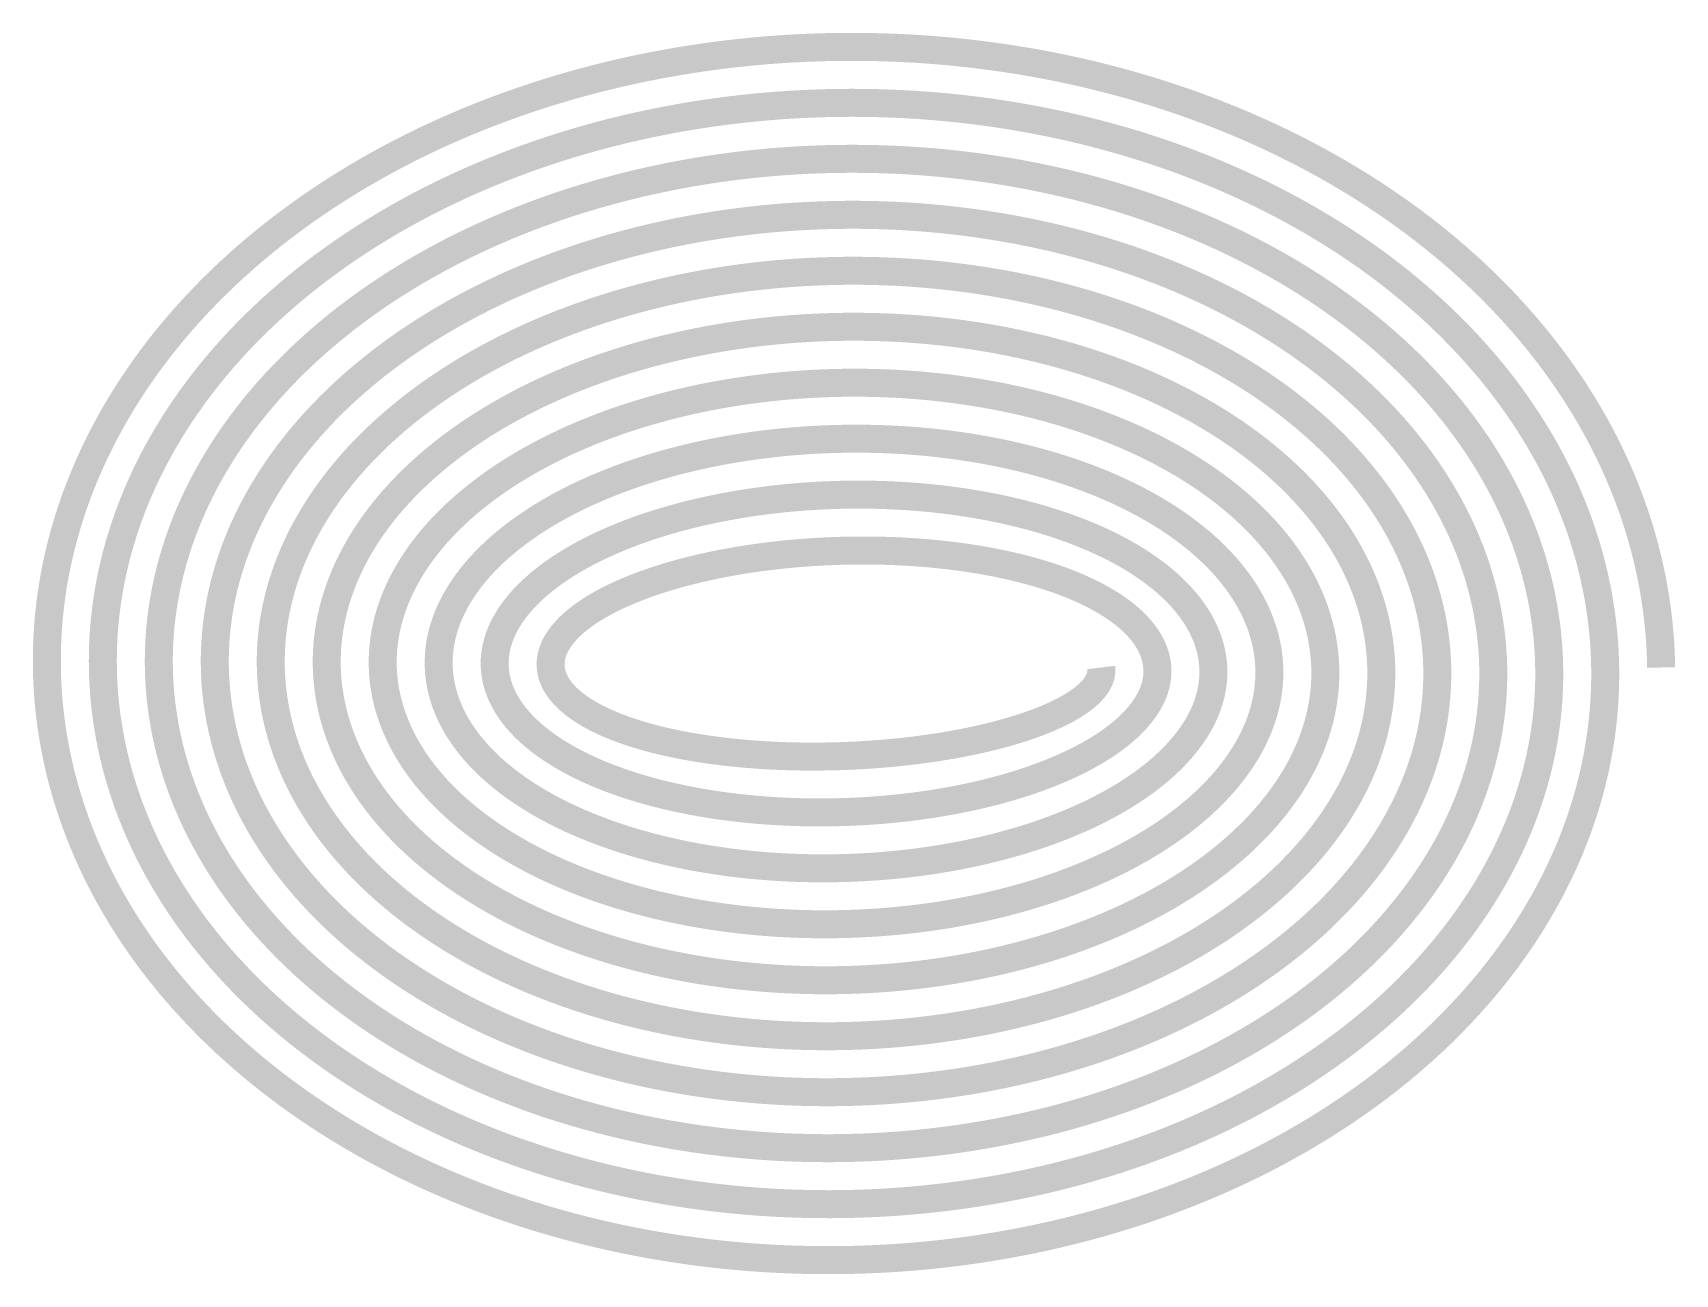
# Model space of a CAD drawing. Header units: metres. Extents: x -4.33 to 4.48, y -3.25 to 3.4.
import ezdxf

# ---------------------------------------------------------------- set-up
doc = ezdxf.new("R2010")
doc.units = ezdxf.units.M
doc.layers.add('FRONT', color=7, linetype='Continuous')

msp = doc.modelspace()

# ---------------------------------------------------------------- linework, layer by layer
at = {"layer": 'FRONT', "const_width": 0.15}
msp.add_lwpolyline([(1.4, 0), (1.4003, -0.0025), (1.4005, -0.005), (1.4007, -0.0076), (1.4008, -0.0101), (1.4008, -0.0126), (1.4008, -0.0151), (1.4007, -0.0177), (1.4006, -0.0202), (1.4005, -0.0228), (1.4002, -0.0253), (1.3999, -0.0279), (1.3996, -0.0304), (1.3992, -0.033), (1.3988, -0.0355), (1.3983, -0.0381), (1.3977, -0.0406), (1.3971, -0.0432), (1.3964, -0.0458), (1.3957, -0.0483), (1.3949, -0.0509), (1.3941, -0.0535), (1.3932, -0.056), (1.3922, -0.0586), (1.3912, -0.0612), (1.3902, -0.0638), (1.3891, -0.0663), (1.3879, -0.0689), (1.3867, -0.0715), (1.3854, -0.0741), (1.384, -0.0766), (1.3826, -0.0792), (1.3812, -0.0818), (1.3797, -0.0844), (1.3781, -0.087), (1.3765, -0.0896), (1.3749, -0.0921), (1.3731, -0.0947), (1.3714, -0.0973), (1.3695, -0.0999), (1.3676, -0.1025), (1.3657, -0.1051), (1.3637, -0.1076), (1.3616, -0.1102), (1.3595, -0.1128), (1.3574, -0.1154), (1.3551, -0.118), (1.3529, -0.1205), (1.3505, -0.1231), (1.3482, -0.1257), (1.3457, -0.1283), (1.3432, -0.1308), (1.3407, -0.1334), (1.3381, -0.136), (1.3354, -0.1385), (1.3327, -0.1411), (1.33, -0.1437), (1.3272, -0.1462), (1.3243, -0.1488), (1.3214, -0.1513), (1.3184, -0.1539), (1.3154, -0.1564), (1.3123, -0.159), (1.3092, -0.1615), (1.306, -0.1641), (1.3027, -0.1666), (1.2994, -0.1692), (1.2961, -0.1717), (1.2927, -0.1742), (1.2892, -0.1767), (1.2857, -0.1793), (1.2822, -0.1818), (1.2786, -0.1843), (1.2749, -0.1868), (1.2712, -0.1893), (1.2674, -0.1918), (1.2636, -0.1943), (1.2597, -0.1968), (1.2558, -0.1993), (1.2519, -0.2018), (1.2478, -0.2043), (1.2438, -0.2068), (1.2396, -0.2092), (1.2355, -0.2117), (1.2312, -0.2142), (1.227, -0.2166), (1.2226, -0.2191), (1.2182, -0.2215), (1.2138, -0.224), (1.2093, -0.2264), (1.2048, -0.2288), (1.2002, -0.2312), (1.1956, -0.2337), (1.1909, -0.2361), (1.1862, -0.2385), (1.1814, -0.2409), (1.1766, -0.2433), (1.1717, -0.2457), (1.1668, -0.248), (1.1619, -0.2504), (1.1568, -0.2528), (1.1518, -0.2551), (1.1467, -0.2575), (1.1415, -0.2598), (1.1363, -0.2622), (1.1311, -0.2645), (1.1258, -0.2668), (1.1204, -0.2691), (1.115, -0.2714), (1.1096, -0.2737), (1.1041, -0.276), (1.0986, -0.2783), (1.093, -0.2806), (1.0874, -0.2829), (1.0817, -0.2851), (1.076, -0.2874), (1.0702, -0.2896), (1.0644, -0.2918), (1.0586, -0.2941), (1.0527, -0.2963), (1.0467, -0.2985), (1.0407, -0.3007), (1.0347, -0.3029), (1.0287, -0.3051), (1.0225, -0.3072), (1.0164, -0.3094), (1.0102, -0.3115), (1.004, -0.3137), (0.9977, -0.3158), (0.9913, -0.3179), (0.985, -0.32), (0.9786, -0.3221), (0.9721, -0.3242), (0.9656, -0.3263), (0.9591, -0.3284), (0.9525, -0.3305), (0.9459, -0.3325), (0.9393, -0.3345), (0.9326, -0.3366), (0.9258, -0.3386), (0.9191, -0.3406), (0.9123, -0.3426), (0.9054, -0.3446), (0.8985, -0.3465), (0.8916, -0.3485), (0.8846, -0.3505), (0.8776, -0.3524), (0.8706, -0.3543), (0.8635, -0.3562), (0.8564, -0.3581), (0.8492, -0.36), (0.8421, -0.3619), (0.8348, -0.3638), (0.8276, -0.3656), (0.8203, -0.3675), (0.8129, -0.3693), (0.8056, -0.3711), (0.7982, -0.3729), (0.7907, -0.3747), (0.7833, -0.3765), (0.7758, -0.3783), (0.7682, -0.38), (0.7606, -0.3818), (0.753, -0.3835), (0.7454, -0.3852), (0.7377, -0.3869), (0.73, -0.3886), (0.7223, -0.3903), (0.7145, -0.392), (0.7067, -0.3936), (0.6989, -0.3952), (0.691, -0.3969), (0.6831, -0.3985), (0.6752, -0.4001), (0.6673, -0.4016), (0.6593, -0.4032), (0.6513, -0.4048), (0.6432, -0.4063), (0.6352, -0.4078), (0.6271, -0.4093), (0.6189, -0.4108), (0.6108, -0.4123), (0.6026, -0.4138), (0.5944, -0.4152), (0.5862, -0.4166), (0.5779, -0.4181), (0.5696, -0.4195), (0.5613, -0.4209), (0.553, -0.4222), (0.5446, -0.4236), (0.5362, -0.4249), (0.5278, -0.4263), (0.5193, -0.4276), (0.5109, -0.4289), (0.5024, -0.4302), (0.4939, -0.4314), (0.4853, -0.4327), (0.4768, -0.4339), (0.4682, -0.4351), (0.4596, -0.4363), (0.451, -0.4375), (0.4423, -0.4387), (0.4337, -0.4398), (0.425, -0.441), (0.4163, -0.4421), (0.4076, -0.4432), (0.3988, -0.4443), (0.3901, -0.4454), (0.3813, -0.4464), (0.3725, -0.4475), (0.3636, -0.4485), (0.3548, -0.4495), (0.346, -0.4505), (0.3371, -0.4514), (0.3282, -0.4524), (0.3193, -0.4533), (0.3104, -0.4543), (0.3014, -0.4552), (0.2925, -0.456), (0.2835, -0.4569), (0.2745, -0.4578), (0.2655, -0.4586), (0.2565, -0.4594), (0.2475, -0.4602), (0.2384, -0.461), (0.2294, -0.4618), (0.2203, -0.4625), (0.2112, -0.4632), (0.2021, -0.4639), (0.193, -0.4646), (0.1839, -0.4653), (0.1748, -0.466), (0.1656, -0.4666), (0.1565, -0.4672), (0.1473, -0.4678), (0.1382, -0.4684), (0.129, -0.469), (0.1198, -0.4695), (0.1106, -0.4701), (0.1014, -0.4706), (0.0922, -0.4711), (0.083, -0.4716), (0.0738, -0.472), (0.0645, -0.4725), (0.0553, -0.4729), (0.0461, -0.4733), (0.0368, -0.4737), (0.0276, -0.474), (0.0183, -0.4744), (0.009, -0.4747), (-0.0002, -0.475), (-0.0095, -0.4753), (-0.0188, -0.4756), (-0.0281, -0.4758), (-0.0373, -0.4761), (-0.0466, -0.4763), (-0.0559, -0.4765), (-0.0652, -0.4766), (-0.0745, -0.4768), (-0.0838, -0.4769), (-0.093, -0.4771), (-0.1023, -0.4772), (-0.1116, -0.4772), (-0.1209, -0.4773), (-0.1302, -0.4773), (-0.1395, -0.4774), (-0.1488, -0.4774), (-0.158, -0.4774), (-0.1673, -0.4773), (-0.1766, -0.4773), (-0.1859, -0.4772), (-0.1951, -0.4771), (-0.2044, -0.477), (-0.2137, -0.4769), (-0.2229, -0.4767), (-0.2322, -0.4766), (-0.2414, -0.4764), (-0.2507, -0.4762), (-0.2599, -0.4759), (-0.2691, -0.4757), (-0.2783, -0.4754), (-0.2875, -0.4751), (-0.2967, -0.4748), (-0.3059, -0.4745), (-0.3151, -0.4742), (-0.3243, -0.4738), (-0.3335, -0.4734), (-0.3426, -0.473), (-0.3518, -0.4726), (-0.3609, -0.4721), (-0.3701, -0.4717), (-0.3792, -0.4712), (-0.3883, -0.4707), (-0.3974, -0.4702), (-0.4065, -0.4696), (-0.4155, -0.4691), (-0.4246, -0.4685), (-0.4337, -0.4679), (-0.4427, -0.4673), (-0.4517, -0.4667), (-0.4607, -0.466), (-0.4697, -0.4653), (-0.4787, -0.4646), (-0.4876, -0.4639), (-0.4966, -0.4632), (-0.5055, -0.4624), (-0.5144, -0.4616), (-0.5233, -0.4609), (-0.5322, -0.46), (-0.541, -0.4592), (-0.5499, -0.4584), (-0.5587, -0.4575), (-0.5675, -0.4566), (-0.5763, -0.4557), (-0.5851, -0.4547), (-0.5938, -0.4538), (-0.6025, -0.4528), (-0.6112, -0.4518), (-0.6199, -0.4508), (-0.6286, -0.4498), (-0.6372, -0.4488), (-0.6459, -0.4477), (-0.6545, -0.4466), (-0.663, -0.4455), (-0.6716, -0.4444), (-0.6801, -0.4432), (-0.6886, -0.4421), (-0.6971, -0.4409), (-0.7056, -0.4397), (-0.714, -0.4385), (-0.7224, -0.4372), (-0.7308, -0.436), (-0.7392, -0.4347), (-0.7475, -0.4334), (-0.7558, -0.4321), (-0.7641, -0.4308), (-0.7723, -0.4294), (-0.7806, -0.428), (-0.7888, -0.4266), (-0.7969, -0.4252), (-0.8051, -0.4238), (-0.8132, -0.4224), (-0.8213, -0.4209), (-0.8293, -0.4194), (-0.8374, -0.4179), (-0.8454, -0.4164), (-0.8533, -0.4148), (-0.8613, -0.4133), (-0.8692, -0.4117), (-0.877, -0.4101), (-0.8849, -0.4085), (-0.8927, -0.4069), (-0.9005, -0.4052), (-0.9082, -0.4035), (-0.9159, -0.4019), (-0.9236, -0.4002), (-0.9313, -0.3984), (-0.9389, -0.3967), (-0.9465, -0.3949), (-0.954, -0.3932), (-0.9615, -0.3914), (-0.969, -0.3895), (-0.9764, -0.3877), (-0.9838, -0.3859), (-0.9912, -0.384), (-0.9985, -0.3821), (-1.0058, -0.3802), (-1.0131, -0.3783), (-1.0203, -0.3764), (-1.0275, -0.3744), (-1.0346, -0.3724), (-1.0417, -0.3704), (-1.0488, -0.3684), (-1.0558, -0.3664), (-1.0628, -0.3644), (-1.0698, -0.3623), (-1.0767, -0.3602), (-1.0835, -0.3581), (-1.0904, -0.356), (-1.0972, -0.3539), (-1.1039, -0.3518), (-1.1106, -0.3496), (-1.1173, -0.3474), (-1.1239, -0.3453), (-1.1305, -0.343), (-1.137, -0.3408), (-1.1435, -0.3386), (-1.15, -0.3363), (-1.1564, -0.3341), (-1.1628, -0.3318), (-1.1691, -0.3295), (-1.1754, -0.3271), (-1.1816, -0.3248), (-1.1878, -0.3224), (-1.194, -0.3201), (-1.2001, -0.3177), (-1.2062, -0.3153), (-1.2122, -0.3129), (-1.2181, -0.3105), (-1.2241, -0.308), (-1.2299, -0.3055), (-1.2358, -0.3031), (-1.2416, -0.3006), (-1.2473, -0.2981), (-1.253, -0.2956), (-1.2586, -0.293), (-1.2642, -0.2905), (-1.2698, -0.2879), (-1.2753, -0.2853), (-1.2807, -0.2827), (-1.2861, -0.2801), (-1.2915, -0.2775), (-1.2968, -0.2749), (-1.302, -0.2722), (-1.3073, -0.2696), (-1.3124, -0.2669), (-1.3175, -0.2642), (-1.3226, -0.2615), (-1.3276, -0.2588), (-1.3325, -0.256), (-1.3374, -0.2533), (-1.3423, -0.2505), (-1.3471, -0.2478), (-1.3519, -0.245), (-1.3566, -0.2422), (-1.3612, -0.2394), (-1.3658, -0.2365), (-1.3704, -0.2337), (-1.3748, -0.2308), (-1.3793, -0.228), (-1.3837, -0.2251), (-1.388, -0.2222), (-1.3923, -0.2193), (-1.3965, -0.2164), (-1.4007, -0.2135), (-1.4048, -0.2106), (-1.4089, -0.2076), (-1.4129, -0.2047), (-1.4168, -0.2017), (-1.4207, -0.1987), (-1.4246, -0.1957), (-1.4284, -0.1927), (-1.4321, -0.1897), (-1.4358, -0.1867), (-1.4394, -0.1836), (-1.443, -0.1806), (-1.4465, -0.1775), (-1.45, -0.1745), (-1.4534, -0.1714), (-1.4567, -0.1683), (-1.46, -0.1652), (-1.4633, -0.1621), (-1.4664, -0.159), (-1.4696, -0.1558), (-1.4726, -0.1527), (-1.4756, -0.1495), (-1.4786, -0.1464), (-1.4815, -0.1432), (-1.4843, -0.14), (-1.4871, -0.1368), (-1.4898, -0.1336), (-1.4925, -0.1304), (-1.4951, -0.1272), (-1.4976, -0.124), (-1.5001, -0.1208), (-1.5025, -0.1175), (-1.5049, -0.1143), (-1.5072, -0.111), (-1.5095, -0.1078), (-1.5117, -0.1045), (-1.5138, -0.1012), (-1.5159, -0.0979), (-1.5179, -0.0946), (-1.5199, -0.0913), (-1.5218, -0.088), (-1.5236, -0.0847), (-1.5254, -0.0814), (-1.5271, -0.0781), (-1.5288, -0.0747), (-1.5304, -0.0714), (-1.5319, -0.068), (-1.5334, -0.0647), (-1.5348, -0.0613), (-1.5362, -0.0579), (-1.5375, -0.0546), (-1.5387, -0.0512), (-1.5399, -0.0478), (-1.541, -0.0444), (-1.5421, -0.041), (-1.5431, -0.0376), (-1.544, -0.0342), (-1.5449, -0.0308), (-1.5457, -0.0273), (-1.5464, -0.0239), (-1.5471, -0.0205), (-1.5478, -0.0171), (-1.5483, -0.0136), (-1.5488, -0.0102), (-1.5493, -0.0067), (-1.5497, -0.0033), (-1.55, 0.0002), (-1.5503, 0.0036), (-1.5505, 0.0071), (-1.5506, 0.0106), (-1.5507, 0.014), (-1.5507, 0.0175), (-1.5507, 0.021), (-1.5506, 0.0245), (-1.5504, 0.0279), (-1.5502, 0.0314), (-1.5499, 0.0349), (-1.5496, 0.0384), (-1.5492, 0.0419), (-1.5487, 0.0454), (-1.5482, 0.0489), (-1.5476, 0.0524), (-1.5469, 0.0559), (-1.5462, 0.0594), (-1.5454, 0.0629), (-1.5446, 0.0664), (-1.5437, 0.0699), (-1.5427, 0.0734), (-1.5417, 0.0769), (-1.5406, 0.0804), (-1.5395, 0.0839), (-1.5383, 0.0874), (-1.537, 0.0909), (-1.5357, 0.0944), (-1.5343, 0.0979), (-1.5328, 0.1014), (-1.5313, 0.1049), (-1.5297, 0.1084), (-1.5281, 0.1119), (-1.5264, 0.1154), (-1.5246, 0.119), (-1.5228, 0.1225), (-1.5209, 0.126), (-1.519, 0.1295), (-1.517, 0.133), (-1.5149, 0.1365), (-1.5128, 0.14), (-1.5106, 0.1434), (-1.5084, 0.1469), (-1.5061, 0.1504), (-1.5037, 0.1539), (-1.5013, 0.1574), (-1.4988, 0.1609), (-1.4963, 0.1644), (-1.4936, 0.1678), (-1.491, 0.1713), (-1.4883, 0.1748), (-1.4855, 0.1783), (-1.4826, 0.1817), (-1.4797, 0.1852), (-1.4767, 0.1886), (-1.4737, 0.1921), (-1.4706, 0.1955), (-1.4675, 0.199), (-1.4643, 0.2024), (-1.461, 0.2059), (-1.4577, 0.2093), (-1.4543, 0.2127), (-1.4509, 0.2161), (-1.4474, 0.2196), (-1.4438, 0.223), (-1.4402, 0.2264), (-1.4365, 0.2298), (-1.4328, 0.2332), (-1.429, 0.2366), (-1.4252, 0.2399), (-1.4213, 0.2433), (-1.4173, 0.2467), (-1.4133, 0.25), (-1.4092, 0.2534), (-1.4051, 0.2568), (-1.4009, 0.2601), (-1.3966, 0.2634), (-1.3923, 0.2668), (-1.3879, 0.2701), (-1.3835, 0.2734), (-1.379, 0.2767), (-1.3745, 0.28), (-1.3699, 0.2833), (-1.3653, 0.2866), (-1.3606, 0.2899), (-1.3558, 0.2931), (-1.351, 0.2964), (-1.3461, 0.2997), (-1.3412, 0.3029), (-1.3362, 0.3061), (-1.3312, 0.3094), (-1.3261, 0.3126), (-1.321, 0.3158), (-1.3158, 0.319), (-1.3105, 0.3222), (-1.3052, 0.3254), (-1.2999, 0.3285), (-1.2945, 0.3317), (-1.289, 0.3348), (-1.2835, 0.338), (-1.2779, 0.3411), (-1.2723, 0.3442), (-1.2666, 0.3473), (-1.2609, 0.3504), (-1.2551, 0.3535), (-1.2493, 0.3566), (-1.2434, 0.3597), (-1.2375, 0.3627), (-1.2315, 0.3658), (-1.2254, 0.3688), (-1.2193, 0.3718), (-1.2132, 0.3748), (-1.207, 0.3778), (-1.2008, 0.3808), (-1.1945, 0.3838), (-1.1882, 0.3867), (-1.1818, 0.3897), (-1.1753, 0.3926), (-1.1689, 0.3955), (-1.1623, 0.3984), (-1.1557, 0.4013), (-1.1491, 0.4042), (-1.1424, 0.4071), (-1.1357, 0.4099), (-1.1289, 0.4128), (-1.1221, 0.4156), (-1.1152, 0.4184), (-1.1083, 0.4212), (-1.1014, 0.424), (-1.0944, 0.4268), (-1.0873, 0.4295), (-1.0802, 0.4323), (-1.0731, 0.435), (-1.0659, 0.4377), (-1.0586, 0.4404), (-1.0514, 0.4431), (-1.044, 0.4458), (-1.0367, 0.4484), (-1.0293, 0.4511), (-1.0218, 0.4537), (-1.0143, 0.4563), (-1.0068, 0.4589), (-0.9992, 0.4615), (-0.9915, 0.464), (-0.9839, 0.4666), (-0.9762, 0.4691), (-0.9684, 0.4716), (-0.9606, 0.4741), (-0.9528, 0.4766), (-0.9449, 0.4791), (-0.937, 0.4815), (-0.929, 0.484), (-0.9211, 0.4864), (-0.913, 0.4888), (-0.9049, 0.4911), (-0.8968, 0.4935), (-0.8887, 0.4959), (-0.8805, 0.4982), (-0.8723, 0.5005), (-0.864, 0.5028), (-0.8557, 0.5051), (-0.8474, 0.5073), (-0.839, 0.5096), (-0.8306, 0.5118), (-0.8221, 0.514), (-0.8136, 0.5162), (-0.8051, 0.5183), (-0.7966, 0.5205), (-0.788, 0.5226), (-0.7794, 0.5247), (-0.7707, 0.5268), (-0.762, 0.5289), (-0.7533, 0.5309), (-0.7445, 0.533), (-0.7357, 0.535), (-0.7269, 0.537), (-0.7181, 0.5389), (-0.7092, 0.5409), (-0.7003, 0.5428), (-0.6913, 0.5447), (-0.6823, 0.5466), (-0.6733, 0.5485), (-0.6643, 0.5504), (-0.6552, 0.5522), (-0.6461, 0.554), (-0.637, 0.5558), (-0.6278, 0.5576), (-0.6187, 0.5594), (-0.6094, 0.5611), (-0.6002, 0.5628), (-0.5909, 0.5645), (-0.5816, 0.5662), (-0.5723, 0.5678), (-0.563, 0.5694), (-0.5536, 0.571), (-0.5442, 0.5726), (-0.5348, 0.5742), (-0.5253, 0.5757), (-0.5159, 0.5773), (-0.5064, 0.5788), (-0.4969, 0.5802), (-0.4873, 0.5817), (-0.4777, 0.5831), (-0.4682, 0.5846), (-0.4585, 0.5859), (-0.4489, 0.5873), (-0.4393, 0.5887), (-0.4296, 0.59), (-0.4199, 0.5913), (-0.4102, 0.5926), (-0.4004, 0.5938), (-0.3907, 0.5951), (-0.3809, 0.5963), (-0.3711, 0.5975), (-0.3613, 0.5986), (-0.3515, 0.5998), (-0.3416, 0.6009), (-0.3318, 0.602), (-0.3219, 0.6031), (-0.312, 0.6041), (-0.3021, 0.6052), (-0.2922, 0.6062), (-0.2822, 0.6072), (-0.2723, 0.6081), (-0.2623, 0.609), (-0.2523, 0.61), (-0.2423, 0.6109), (-0.2323, 0.6117), (-0.2223, 0.6126), (-0.2122, 0.6134), (-0.2022, 0.6142), (-0.1921, 0.6149), (-0.182, 0.6157), (-0.172, 0.6164), (-0.1619, 0.6171), (-0.1518, 0.6178), (-0.1416, 0.6184), (-0.1315, 0.6191), (-0.1214, 0.6197), (-0.1112, 0.6203), (-0.1011, 0.6208), (-0.0909, 0.6213), (-0.0808, 0.6219), (-0.0706, 0.6223), (-0.0604, 0.6228), (-0.0502, 0.6232), (-0.04, 0.6236), (-0.0298, 0.624), (-0.0196, 0.6244), (-0.0094, 0.6247), (0.0008, 0.625), (0.011, 0.6253), (0.0212, 0.6256), (0.0314, 0.6258), (0.0416, 0.626), (0.0519, 0.6262), (0.0621, 0.6264), (0.0723, 0.6265), (0.0825, 0.6266), (0.0928, 0.6267), (0.103, 0.6268), (0.1132, 0.6268), (0.1235, 0.6268), (0.1337, 0.6268), (0.1439, 0.6268), (0.1541, 0.6267), (0.1644, 0.6266), (0.1746, 0.6265), (0.1848, 0.6264), (0.195, 0.6262), (0.2052, 0.626), (0.2154, 0.6258), (0.2256, 0.6256), (0.2358, 0.6253), (0.246, 0.625), (0.2562, 0.6247), (0.2663, 0.6243), (0.2765, 0.624), (0.2867, 0.6236), (0.2968, 0.6232), (0.307, 0.6227), (0.3171, 0.6223), (0.3272, 0.6218), (0.3374, 0.6213), (0.3475, 0.6207), (0.3576, 0.6201), (0.3677, 0.6196), (0.3777, 0.6189), (0.3878, 0.6183), (0.3979, 0.6176), (0.4079, 0.6169), (0.4179, 0.6162), (0.4279, 0.6155), (0.438, 0.6147), (0.4479, 0.6139), (0.4579, 0.6131), (0.4679, 0.6122), (0.4778, 0.6114), (0.4878, 0.6105), (0.4977, 0.6095), (0.5076, 0.6086), (0.5175, 0.6076), (0.5273, 0.6066), (0.5372, 0.6056), (0.547, 0.6046), (0.5568, 0.6035), (0.5666, 0.6024), (0.5764, 0.6013), (0.5862, 0.6001), (0.5959, 0.5989), (0.6056, 0.5977), (0.6153, 0.5965), (0.625, 0.5953), (0.6346, 0.594), (0.6443, 0.5927), (0.6539, 0.5914), (0.6635, 0.59), (0.673, 0.5887), (0.6826, 0.5873), (0.6921, 0.5858), (0.7016, 0.5844), (0.7111, 0.5829), (0.7205, 0.5814), (0.73, 0.5799), (0.7394, 0.5784), (0.7487, 0.5768), (0.7581, 0.5752), (0.7674, 0.5736), (0.7767, 0.5719), (0.7859, 0.5703), (0.7952, 0.5686), (0.8044, 0.5669), (0.8136, 0.5651), (0.8227, 0.5634), (0.8318, 0.5616), (0.8409, 0.5598), (0.85, 0.5579), (0.859, 0.5561), (0.868, 0.5542), (0.877, 0.5523), (0.8859, 0.5503), (0.8948, 0.5484), (0.9037, 0.5464), (0.9126, 0.5444), (0.9214, 0.5424), (0.9301, 0.5403), (0.9389, 0.5382), (0.9476, 0.5362), (0.9563, 0.534), (0.9649, 0.5319), (0.9735, 0.5297), (0.9821, 0.5275), (0.9906, 0.5253), (0.9991, 0.5231), (1.0076, 0.5208), (1.016, 0.5185), (1.0244, 0.5162), (1.0327, 0.5139), (1.041, 0.5116), (1.0493, 0.5092), (1.0576, 0.5068), (1.0658, 0.5044), (1.0739, 0.5019), (1.082, 0.4995), (1.0901, 0.497), (1.0981, 0.4945), (1.1061, 0.492), (1.1141, 0.4894), (1.122, 0.4868), (1.1299, 0.4842), (1.1377, 0.4816), (1.1455, 0.479), (1.1532, 0.4763), (1.161, 0.4736), (1.1686, 0.4709), (1.1762, 0.4682), (1.1838, 0.4655), (1.1913, 0.4627), (1.1988, 0.4599), (1.2063, 0.4571), (1.2137, 0.4543), (1.221, 0.4514), (1.2283, 0.4486), (1.2356, 0.4457), (1.2428, 0.4428), (1.2499, 0.4398), (1.2571, 0.4369), (1.2641, 0.4339), (1.2712, 0.4309), (1.2781, 0.4279), (1.2851, 0.4249), (1.2919, 0.4218), (1.2988, 0.4188), (1.3056, 0.4157), (1.3123, 0.4126), (1.319, 0.4094), (1.3256, 0.4063), (1.3322, 0.4031), (1.3387, 0.4), (1.3452, 0.3967), (1.3516, 0.3935), (1.358, 0.3903), (1.3643, 0.387), (1.3706, 0.3837), (1.3768, 0.3805), (1.383, 0.3771), (1.3891, 0.3738), (1.3952, 0.3705), (1.4012, 0.3671), (1.4072, 0.3637), (1.4131, 0.3603), (1.419, 0.3569), (1.4248, 0.3534), (1.4305, 0.35), (1.4362, 0.3465), (1.4418, 0.343), (1.4474, 0.3395), (1.4529, 0.336), (1.4584, 0.3325), (1.4638, 0.3289), (1.4692, 0.3253), (1.4745, 0.3217), (1.4797, 0.3181), (1.4849, 0.3145), (1.4901, 0.3109), (1.4951, 0.3072), (1.5001, 0.3036), (1.5051, 0.2999), (1.51, 0.2962), (1.5149, 0.2925), (1.5196, 0.2888), (1.5244, 0.285), (1.529, 0.2813), (1.5337, 0.2775), (1.5382, 0.2737), (1.5427, 0.2699), (1.5471, 0.2661), (1.5515, 0.2623), (1.5558, 0.2584), (1.5601, 0.2546), (1.5643, 0.2507), (1.5684, 0.2468), (1.5725, 0.2429), (1.5765, 0.239), (1.5804, 0.2351), (1.5843, 0.2312), (1.5882, 0.2272), (1.5919, 0.2232), (1.5956, 0.2193), (1.5993, 0.2153), (1.6029, 0.2113), (1.6064, 0.2073), (1.6098, 0.2033), (1.6132, 0.1992), (1.6166, 0.1952), (1.6198, 0.1911), (1.6231, 0.1871), (1.6262, 0.183), (1.6293, 0.1789), (1.6323, 0.1748), (1.6352, 0.1707), (1.6381, 0.1666), (1.641, 0.1625), (1.6437, 0.1583), (1.6464, 0.1542), (1.6491, 0.15), (1.6516, 0.1458), (1.6541, 0.1417), (1.6566, 0.1375), (1.659, 0.1333), (1.6613, 0.1291), (1.6635, 0.1249), (1.6657, 0.1206), (1.6678, 0.1164), (1.6699, 0.1122), (1.6719, 0.1079), (1.6738, 0.1037), (1.6756, 0.0994), (1.6774, 0.0951), (1.6791, 0.0908), (1.6808, 0.0866), (1.6824, 0.0823), (1.6839, 0.078), (1.6854, 0.0737), (1.6868, 0.0693), (1.6881, 0.065), (1.6894, 0.0607), (1.6906, 0.0564), (1.6917, 0.052), (1.6928, 0.0477), (1.6937, 0.0433), (1.6947, 0.039), (1.6955, 0.0346), (1.6963, 0.0303), (1.6971, 0.0259), (1.6977, 0.0215), (1.6983, 0.0171), (1.6988, 0.0127), (1.6993, 0.0084), (1.6997, 0.004), (1.7, -0.0004), (1.7003, -0.0048), (1.7005, -0.0092), (1.7006, -0.0137), (1.7007, -0.0181), (1.7007, -0.0225), (1.7006, -0.0269), (1.7004, -0.0313), (1.7002, -0.0357), (1.6999, -0.0402), (1.6996, -0.0446), (1.6992, -0.049), (1.6987, -0.0534), (1.6982, -0.0579), (1.6975, -0.0623), (1.6969, -0.0667), (1.6961, -0.0712), (1.6953, -0.0756), (1.6944, -0.0801), (1.6935, -0.0845), (1.6924, -0.0889), (1.6914, -0.0934), (1.6902, -0.0978), (1.689, -0.1023), (1.6877, -0.1067), (1.6863, -0.1111), (1.6849, -0.1156), (1.6834, -0.12), (1.6819, -0.1244), (1.6802, -0.1289), (1.6786, -0.1333), (1.6768, -0.1377), (1.675, -0.1422), (1.6731, -0.1466), (1.6711, -0.151), (1.6691, -0.1554), (1.667, -0.1599), (1.6648, -0.1643), (1.6626, -0.1687), (1.6603, -0.1731), (1.658, -0.1775), (1.6555, -0.1819), (1.653, -0.1863), (1.6505, -0.1907), (1.6479, -0.1951), (1.6452, -0.1995), (1.6424, -0.2039), (1.6396, -0.2083), (1.6367, -0.2127), (1.6338, -0.217), (1.6307, -0.2214), (1.6277, -0.2258), (1.6245, -0.2301), (1.6213, -0.2345), (1.618, -0.2388), (1.6147, -0.2432), (1.6113, -0.2475), (1.6078, -0.2518), (1.6042, -0.2561), (1.6006, -0.2605), (1.597, -0.2648), (1.5932, -0.2691), (1.5894, -0.2734), (1.5856, -0.2777), (1.5816, -0.2819), (1.5777, -0.2862), (1.5736, -0.2905), (1.5695, -0.2947), (1.5653, -0.299), (1.5611, -0.3032), (1.5567, -0.3074), (1.5524, -0.3117), (1.5479, -0.3159), (1.5434, -0.3201), (1.5389, -0.3243), (1.5343, -0.3285), (1.5296, -0.3326), (1.5248, -0.3368), (1.52, -0.341), (1.5151, -0.3451), (1.5102, -0.3492), (1.5052, -0.3534), (1.5002, -0.3575), (1.4951, -0.3616), (1.4899, -0.3657), (1.4846, -0.3698), (1.4793, -0.3738), (1.474, -0.3779), (1.4686, -0.3819), (1.4631, -0.386), (1.4575, -0.39), (1.4519, -0.394), (1.4463, -0.398), (1.4406, -0.402), (1.4348, -0.406), (1.429, -0.4099), (1.4231, -0.4139), (1.4171, -0.4178), (1.4111, -0.4217), (1.405, -0.4256), (1.3989, -0.4295), (1.3927, -0.4334), (1.3865, -0.4373), (1.3802, -0.4411), (1.3739, -0.4449), (1.3674, -0.4488), (1.361, -0.4526), (1.3545, -0.4564), (1.3479, -0.4601), (1.3412, -0.4639), (1.3346, -0.4676), (1.3278, -0.4714), (1.321, -0.4751), (1.3142, -0.4788), (1.3073, -0.4825), (1.3003, -0.4861), (1.2933, -0.4898), (1.2862, -0.4934), (1.2791, -0.497), (1.2719, -0.5006), (1.2647, -0.5042), (1.2574, -0.5078), (1.2501, -0.5113), (1.2427, -0.5149), (1.2352, -0.5184), (1.2278, -0.5219), (1.2202, -0.5254), (1.2126, -0.5288), (1.205, -0.5323), (1.1973, -0.5357), (1.1896, -0.5391), (1.1818, -0.5425), (1.1739, -0.5458), (1.166, -0.5492), (1.1581, -0.5525), (1.1501, -0.5558), (1.1421, -0.5591), (1.134, -0.5624), (1.1259, -0.5656), (1.1177, -0.5689), (1.1095, -0.5721), (1.1012, -0.5753), (1.0929, -0.5784), (1.0845, -0.5816), (1.0761, -0.5847), (1.0676, -0.5878), (1.0591, -0.5909), (1.0506, -0.594), (1.042, -0.597), (1.0334, -0.6001), (1.0247, -0.6031), (1.016, -0.606), (1.0072, -0.609), (0.9984, -0.6119), (0.9895, -0.6149), (0.9806, -0.6177), (0.9717, -0.6206), (0.9627, -0.6235), (0.9537, -0.6263), (0.9447, -0.6291), (0.9356, -0.6319), (0.9264, -0.6346), (0.9173, -0.6374), (0.908, -0.6401), (0.8988, -0.6428), (0.8895, -0.6454), (0.8801, -0.6481), (0.8708, -0.6507), (0.8614, -0.6533), (0.8519, -0.6559), (0.8424, -0.6584), (0.8329, -0.6609), (0.8234, -0.6634), (0.8138, -0.6659), (0.8041, -0.6683), (0.7945, -0.6708), (0.7848, -0.6732), (0.7751, -0.6755), (0.7653, -0.6779), (0.7555, -0.6802), (0.7457, -0.6825), (0.7358, -0.6848), (0.7259, -0.687), (0.716, -0.6893), (0.706, -0.6914), (0.696, -0.6936), (0.686, -0.6958), (0.6759, -0.6979), (0.6658, -0.7), (0.6557, -0.702), (0.6456, -0.7041), (0.6354, -0.7061), (0.6252, -0.7081), (0.615, -0.71), (0.6047, -0.712), (0.5944, -0.7139), (0.5841, -0.7158), (0.5738, -0.7176), (0.5634, -0.7194), (0.553, -0.7212), (0.5426, -0.723), (0.5322, -0.7248), (0.5217, -0.7265), (0.5112, -0.7282), (0.5007, -0.7298), (0.4902, -0.7315), (0.4796, -0.7331), (0.469, -0.7346), (0.4584, -0.7362), (0.4478, -0.7377), (0.4372, -0.7392), (0.4265, -0.7407), (0.4158, -0.7421), (0.4051, -0.7435), (0.3944, -0.7449), (0.3836, -0.7463), (0.3728, -0.7476), (0.3621, -0.7489), (0.3513, -0.7501), (0.3404, -0.7514), (0.3296, -0.7526), (0.3187, -0.7538), (0.3079, -0.7549), (0.297, -0.756), (0.2861, -0.7571), (0.2752, -0.7582), (0.2642, -0.7592), (0.2533, -0.7602), (0.2423, -0.7612), (0.2313, -0.7621), (0.2204, -0.763), (0.2094, -0.7639), (0.1984, -0.7648), (0.1873, -0.7656), (0.1763, -0.7664), (0.1653, -0.7672), (0.1542, -0.7679), (0.1431, -0.7686), (0.1321, -0.7693), (0.121, -0.7699), (0.1099, -0.7706), (0.0988, -0.7711), (0.0877, -0.7717), (0.0766, -0.7722), (0.0654, -0.7727), (0.0543, -0.7732), (0.0432, -0.7736), (0.032, -0.774), (0.0209, -0.7744), (0.0098, -0.7747), (-0.0014, -0.775), (-0.0126, -0.7753), (-0.0237, -0.7756), (-0.0349, -0.7758), (-0.046, -0.776), (-0.0572, -0.7761), (-0.0684, -0.7763), (-0.0795, -0.7764), (-0.0907, -0.7764), (-0.1019, -0.7765), (-0.113, -0.7765), (-0.1242, -0.7764), (-0.1354, -0.7764), (-0.1466, -0.7763), (-0.1577, -0.7762), (-0.1689, -0.776), (-0.18, -0.7758), (-0.1912, -0.7756), (-0.2023, -0.7754), (-0.2135, -0.7751), (-0.2246, -0.7748), (-0.2358, -0.7745), (-0.2469, -0.7741), (-0.258, -0.7737), (-0.2691, -0.7733), (-0.2803, -0.7728), (-0.2914, -0.7723), (-0.3025, -0.7718), (-0.3136, -0.7712), (-0.3246, -0.7706), (-0.3357, -0.77), (-0.3468, -0.7694), (-0.3578, -0.7687), (-0.3689, -0.768), (-0.3799, -0.7673), (-0.3909, -0.7665), (-0.4019, -0.7657), (-0.4129, -0.7648), (-0.4239, -0.764), (-0.4349, -0.7631), (-0.4458, -0.7622), (-0.4568, -0.7612), (-0.4677, -0.7602), (-0.4786, -0.7592), (-0.4895, -0.7581), (-0.5004, -0.757), (-0.5112, -0.7559), (-0.5221, -0.7548), (-0.5329, -0.7536), (-0.5437, -0.7524), (-0.5545, -0.7512), (-0.5653, -0.7499), (-0.5761, -0.7486), (-0.5868, -0.7473), (-0.5975, -0.7459), (-0.6082, -0.7445), (-0.6189, -0.7431), (-0.6296, -0.7416), (-0.6402, -0.7402), (-0.6508, -0.7387), (-0.6614, -0.7371), (-0.672, -0.7355), (-0.6826, -0.7339), (-0.6931, -0.7323), (-0.7036, -0.7306), (-0.7141, -0.7289), (-0.7245, -0.7272), (-0.7349, -0.7254), (-0.7453, -0.7237), (-0.7557, -0.7218), (-0.7661, -0.72), (-0.7764, -0.7181), (-0.7867, -0.7162), (-0.7969, -0.7143), (-0.8072, -0.7123), (-0.8174, -0.7103), (-0.8276, -0.7083), (-0.8377, -0.7062), (-0.8479, -0.7041), (-0.8579, -0.702), (-0.868, -0.6999), (-0.878, -0.6977), (-0.888, -0.6955), (-0.898, -0.6933), (-0.9079, -0.691), (-0.9178, -0.6887), (-0.9277, -0.6864), (-0.9376, -0.684), (-0.9474, -0.6817), (-0.9571, -0.6793), (-0.9669, -0.6768), (-0.9766, -0.6744), (-0.9862, -0.6719), (-0.9959, -0.6693), (-1.0054, -0.6668), (-1.015, -0.6642), (-1.0245, -0.6616), (-1.034, -0.659), (-1.0434, -0.6563), (-1.0528, -0.6536), (-1.0622, -0.6509), (-1.0715, -0.6481), (-1.0808, -0.6454), (-1.0901, -0.6426), (-1.0993, -0.6397), (-1.1085, -0.6369), (-1.1176, -0.634), (-1.1267, -0.6311), (-1.1357, -0.6281), (-1.1447, -0.6252), (-1.1537, -0.6222), (-1.1626, -0.6191), (-1.1715, -0.6161), (-1.1803, -0.613), (-1.1891, -0.6099), (-1.1978, -0.6068), (-1.2065, -0.6036), (-1.2152, -0.6004), (-1.2238, -0.5972), (-1.2324, -0.594), (-1.2409, -0.5907), (-1.2494, -0.5875), (-1.2578, -0.5841), (-1.2662, -0.5808), (-1.2745, -0.5774), (-1.2828, -0.5741), (-1.291, -0.5706), (-1.2992, -0.5672), (-1.3073, -0.5637), (-1.3154, -0.5602), (-1.3235, -0.5567), (-1.3314, -0.5532), (-1.3394, -0.5496), (-1.3473, -0.546), (-1.3551, -0.5424), (-1.3629, -0.5388), (-1.3706, -0.5351), (-1.3783, -0.5314), (-1.386, -0.5277), (-1.3935, -0.524), (-1.4011, -0.5203), (-1.4085, -0.5165), (-1.416, -0.5127), (-1.4233, -0.5088), (-1.4306, -0.505), (-1.4379, -0.5011), (-1.4451, -0.4972), (-1.4523, -0.4933), (-1.4594, -0.4894), (-1.4664, -0.4854), (-1.4734, -0.4814), (-1.4803, -0.4774), (-1.4872, -0.4734), (-1.494, -0.4693), (-1.5008, -0.4653), (-1.5075, -0.4612), (-1.5141, -0.4571), (-1.5207, -0.4529), (-1.5272, -0.4488), (-1.5337, -0.4446), (-1.5401, -0.4404), (-1.5465, -0.4362), (-1.5528, -0.4319), (-1.559, -0.4277), (-1.5652, -0.4234), (-1.5713, -0.4191), (-1.5773, -0.4148), (-1.5833, -0.4104), (-1.5893, -0.4061), (-1.5951, -0.4017), (-1.601, -0.3973), (-1.6067, -0.3929), (-1.6124, -0.3885), (-1.618, -0.384), (-1.6236, -0.3795), (-1.6291, -0.375), (-1.6345, -0.3705), (-1.6399, -0.366), (-1.6452, -0.3615), (-1.6505, -0.3569), (-1.6557, -0.3523), (-1.6608, -0.3477), (-1.6659, -0.3431), (-1.6708, -0.3385), (-1.6758, -0.3338), (-1.6806, -0.3292), (-1.6854, -0.3245), (-1.6902, -0.3198), (-1.6949, -0.3151), (-1.6995, -0.3103), (-1.704, -0.3056), (-1.7085, -0.3008), (-1.7129, -0.2961), (-1.7172, -0.2913), (-1.7215, -0.2865), (-1.7257, -0.2816), (-1.7299, -0.2768), (-1.7339, -0.272), (-1.7379, -0.2671), (-1.7419, -0.2622), (-1.7457, -0.2573), (-1.7496, -0.2524), (-1.7533, -0.2475), (-1.757, -0.2426), (-1.7606, -0.2376), (-1.7641, -0.2327), (-1.7676, -0.2277), (-1.7709, -0.2227), (-1.7743, -0.2177), (-1.7775, -0.2127), (-1.7807, -0.2077), (-1.7838, -0.2026), (-1.7869, -0.1976), (-1.7899, -0.1925), (-1.7928, -0.1875), (-1.7956, -0.1824), (-1.7984, -0.1773), (-1.8011, -0.1722), (-1.8037, -0.1671), (-1.8063, -0.162), (-1.8088, -0.1568), (-1.8112, -0.1517), (-1.8135, -0.1465), (-1.8158, -0.1414), (-1.818, -0.1362), (-1.8201, -0.131), (-1.8222, -0.1258), (-1.8242, -0.1206), (-1.8261, -0.1154), (-1.8279, -0.1102), (-1.8297, -0.105), (-1.8314, -0.0998), (-1.8331, -0.0945), (-1.8346, -0.0893), (-1.8361, -0.084), (-1.8375, -0.0788), (-1.8389, -0.0735), (-1.8401, -0.0682), (-1.8413, -0.063), (-1.8425, -0.0577), (-1.8435, -0.0524), (-1.8445, -0.0471), (-1.8454, -0.0418), (-1.8462, -0.0365), (-1.847, -0.0312), (-1.8477, -0.0259), (-1.8483, -0.0205), (-1.8488, -0.0152), (-1.8493, -0.0099), (-1.8497, -0.0045), (-1.85, 0.0008), (-1.8503, 0.0061), (-1.8505, 0.0115), (-1.8506, 0.0168), (-1.8506, 0.0222), (-1.8506, 0.0276), (-1.8505, 0.0329), (-1.8503, 0.0383), (-1.85, 0.0436), (-1.8497, 0.049), (-1.8493, 0.0544), (-1.8488, 0.0597), (-1.8482, 0.0651), (-1.8476, 0.0705), (-1.8469, 0.0759), (-1.8461, 0.0812), (-1.8453, 0.0866), (-1.8444, 0.092), (-1.8434, 0.0974), (-1.8423, 0.1027), (-1.8412, 0.1081), (-1.84, 0.1135), (-1.8387, 0.1188), (-1.8373, 0.1242), (-1.8359, 0.1296), (-1.8344, 0.135), (-1.8328, 0.1403), (-1.8312, 0.1457), (-1.8294, 0.1511), (-1.8277, 0.1564), (-1.8258, 0.1618), (-1.8238, 0.1671), (-1.8218, 0.1725), (-1.8197, 0.1778), (-1.8176, 0.1832), (-1.8153, 0.1885), (-1.813, 0.1939), (-1.8107, 0.1992), (-1.8082, 0.2045), (-1.8057, 0.2099), (-1.8031, 0.2152), (-1.8004, 0.2205), (-1.7977, 0.2258), (-1.7949, 0.2311), (-1.792, 0.2364), (-1.789, 0.2417), (-1.786, 0.247), (-1.7829, 0.2523), (-1.7798, 0.2576), (-1.7765, 0.2629), (-1.7732, 0.2681), (-1.7698, 0.2734), (-1.7664, 0.2786), (-1.7628, 0.2839), (-1.7592, 0.2891), (-1.7556, 0.2943), (-1.7518, 0.2995), (-1.748, 0.3048), (-1.7442, 0.31), (-1.7402, 0.3152), (-1.7362, 0.3203), (-1.7321, 0.3255), (-1.7279, 0.3307), (-1.7237, 0.3358), (-1.7194, 0.341), (-1.7151, 0.3461), (-1.7106, 0.3513), (-1.7061, 0.3564), (-1.7015, 0.3615), (-1.6969, 0.3666), (-1.6922, 0.3717), (-1.6874, 0.3767), (-1.6826, 0.3818), (-1.6776, 0.3868), (-1.6727, 0.3919), (-1.6676, 0.3969), (-1.6625, 0.4019), (-1.6573, 0.4069), (-1.6521, 0.4119), (-1.6467, 0.4169), (-1.6413, 0.4218), (-1.6359, 0.4268), (-1.6304, 0.4317), (-1.6248, 0.4366), (-1.6191, 0.4415), (-1.6134, 0.4464), (-1.6076, 0.4513), (-1.6018, 0.4562), (-1.5959, 0.461), (-1.5899, 0.4659), (-1.5838, 0.4707), (-1.5777, 0.4755), (-1.5716, 0.4803), (-1.5653, 0.485), (-1.559, 0.4898), (-1.5527, 0.4945), (-1.5462, 0.4993), (-1.5397, 0.504), (-1.5332, 0.5087), (-1.5266, 0.5133), (-1.5199, 0.518), (-1.5131, 0.5226), (-1.5063, 0.5273), (-1.4995, 0.5319), (-1.4925, 0.5364), (-1.4856, 0.541), (-1.4785, 0.5456), (-1.4714, 0.5501), (-1.4642, 0.5546), (-1.457, 0.5591), (-1.4497, 0.5636), (-1.4423, 0.568), (-1.4349, 0.5725), (-1.4275, 0.5769), (-1.4199, 0.5813), (-1.4124, 0.5856), (-1.4047, 0.59), (-1.397, 0.5943), (-1.3892, 0.5986), (-1.3814, 0.6029), (-1.3736, 0.6072), (-1.3656, 0.6114), (-1.3576, 0.6157), (-1.3496, 0.6199), (-1.3415, 0.6241), (-1.3333, 0.6282), (-1.3251, 0.6324), (-1.3169, 0.6365), (-1.3085, 0.6406), (-1.3002, 0.6447), (-1.2917, 0.6487), (-1.2832, 0.6527), (-1.2747, 0.6567), (-1.2661, 0.6607), (-1.2575, 0.6647), (-1.2488, 0.6686), (-1.24, 0.6725), (-1.2312, 0.6764), (-1.2224, 0.6803), (-1.2135, 0.6841), (-1.2045, 0.6879), (-1.1955, 0.6917), (-1.1865, 0.6955), (-1.1774, 0.6992), (-1.1682, 0.7029), (-1.159, 0.7066), (-1.1498, 0.7103), (-1.1405, 0.7139), (-1.1311, 0.7175), (-1.1217, 0.7211), (-1.1123, 0.7247), (-1.1028, 0.7282), (-1.0933, 0.7317), (-1.0837, 0.7352), (-1.0741, 0.7386), (-1.0644, 0.742), (-1.0547, 0.7454), (-1.0449, 0.7488), (-1.0351, 0.7521), (-1.0252, 0.7555), (-1.0154, 0.7588), (-1.0054, 0.762), (-0.9954, 0.7652), (-0.9854, 0.7684), (-0.9753, 0.7716), (-0.9652, 0.7748), (-0.9551, 0.7779), (-0.9449, 0.781), (-0.9347, 0.784), (-0.9244, 0.7871), (-0.9141, 0.7901), (-0.9037, 0.793), (-0.8934, 0.796), (-0.8829, 0.7989), (-0.8725, 0.8018), (-0.862, 0.8046), (-0.8514, 0.8074), (-0.8408, 0.8102), (-0.8302, 0.813), (-0.8196, 0.8157), (-0.8089, 0.8184), (-0.7982, 0.8211), (-0.7874, 0.8237), (-0.7766, 0.8263), (-0.7658, 0.8289), (-0.7549, 0.8315), (-0.744, 0.834), (-0.7331, 0.8365), (-0.7222, 0.8389), (-0.7112, 0.8413), (-0.7001, 0.8437), (-0.6891, 0.8461), (-0.678, 0.8484), (-0.6669, 0.8507), (-0.6558, 0.8529), (-0.6446, 0.8552), (-0.6334, 0.8574), (-0.6222, 0.8595), (-0.6109, 0.8617), (-0.5996, 0.8637), (-0.5883, 0.8658), (-0.577, 0.8678), (-0.5656, 0.8698), (-0.5542, 0.8718), (-0.5428, 0.8737), (-0.5313, 0.8756), (-0.5199, 0.8775), (-0.5084, 0.8793), (-0.4969, 0.8811), (-0.4853, 0.8829), (-0.4738, 0.8846), (-0.4622, 0.8863), (-0.4506, 0.888), (-0.4389, 0.8896), (-0.4273, 0.8912), (-0.4156, 0.8927), (-0.4039, 0.8943), (-0.3922, 0.8958), (-0.3805, 0.8972), (-0.3688, 0.8986), (-0.357, 0.9), (-0.3452, 0.9014), (-0.3334, 0.9027), (-0.3216, 0.904), (-0.3098, 0.9052), (-0.2979, 0.9064), (-0.2861, 0.9076), (-0.2742, 0.9087), (-0.2623, 0.9098), (-0.2504, 0.9109), (-0.2385, 0.9119), (-0.2265, 0.9129), (-0.2146, 0.9139), (-0.2026, 0.9148), (-0.1906, 0.9157), (-0.1787, 0.9166), (-0.1667, 0.9174), (-0.1547, 0.9182), (-0.1426, 0.9189), (-0.1306, 0.9196), (-0.1186, 0.9203), (-0.1065, 0.9209), (-0.0945, 0.9215), (-0.0824, 0.9221), (-0.0704, 0.9226), (-0.0583, 0.9231), (-0.0462, 0.9236), (-0.0342, 0.924), (-0.0221, 0.9244), (-0.01, 0.9247), (0.0021, 0.9251), (0.0142, 0.9253), (0.0263, 0.9256), (0.0384, 0.9258), (0.0505, 0.9259), (0.0626, 0.9261), (0.0747, 0.9262), (0.0869, 0.9262), (0.099, 0.9262), (0.1111, 0.9262), (0.1232, 0.9262), (0.1353, 0.9261), (0.1474, 0.9259), (0.1595, 0.9258), (0.1716, 0.9256), (0.1837, 0.9253), (0.1958, 0.9251), (0.2079, 0.9247), (0.22, 0.9244), (0.2321, 0.924), (0.2442, 0.9236), (0.2562, 0.9231), (0.2683, 0.9226), (0.2804, 0.9221), (0.2924, 0.9215), (0.3044, 0.9209), (0.3165, 0.9203), (0.3285, 0.9196), (0.3405, 0.9189), (0.3525, 0.9181), (0.3645, 0.9173), (0.3765, 0.9165), (0.3885, 0.9156), (0.4005, 0.9147), (0.4124, 0.9138), (0.4243, 0.9128), (0.4363, 0.9118), (0.4482, 0.9107), (0.4601, 0.9096), (0.472, 0.9085), (0.4838, 0.9074), (0.4957, 0.9062), (0.5075, 0.9049), (0.5193, 0.9036), (0.5312, 0.9023), (0.5429, 0.901), (0.5547, 0.8996), (0.5665, 0.8982), (0.5782, 0.8967), (0.5899, 0.8952), (0.6016, 0.8937), (0.6133, 0.8922), (0.6249, 0.8905), (0.6366, 0.8889), (0.6482, 0.8872), (0.6597, 0.8855), (0.6713, 0.8838), (0.6829, 0.882), (0.6944, 0.8802), (0.7059, 0.8783), (0.7173, 0.8764), (0.7288, 0.8745), (0.7402, 0.8725), (0.7516, 0.8705), (0.763, 0.8685), (0.7743, 0.8664), (0.7856, 0.8643), (0.7969, 0.8622), (0.8082, 0.86), (0.8194, 0.8578), (0.8306, 0.8556), (0.8418, 0.8533), (0.8529, 0.851), (0.864, 0.8486), (0.8751, 0.8462), (0.8862, 0.8438), (0.8972, 0.8413), (0.9082, 0.8388), (0.9191, 0.8363), (0.93, 0.8337), (0.9409, 0.8311), (0.9518, 0.8285), (0.9626, 0.8258), (0.9734, 0.8231), (0.9841, 0.8204), (0.9948, 0.8176), (1.0055, 0.8148), (1.0162, 0.812), (1.0268, 0.8091), (1.0373, 0.8062), (1.0479, 0.8033), (1.0584, 0.8003), (1.0688, 0.7973), (1.0792, 0.7942), (1.0896, 0.7912), (1.0999, 0.788), (1.1102, 0.7849), (1.1205, 0.7817), (1.1307, 0.7785), (1.1409, 0.7753), (1.151, 0.772), (1.1611, 0.7687), (1.1711, 0.7654), (1.1811, 0.762), (1.1911, 0.7586), (1.201, 0.7551), (1.2109, 0.7517), (1.2207, 0.7482), (1.2305, 0.7446), (1.2402, 0.7411), (1.2499, 0.7375), (1.2595, 0.7339), (1.2691, 0.7302), (1.2787, 0.7265), (1.2881, 0.7228), (1.2976, 0.719), (1.307, 0.7152), (1.3164, 0.7114), (1.3257, 0.7076), (1.3349, 0.7037), (1.3441, 0.6998), (1.3533, 0.6959), (1.3624, 0.6919), (1.3714, 0.6879), (1.3804, 0.6839), (1.3894, 0.6798), (1.3983, 0.6757), (1.4071, 0.6716), (1.4159, 0.6675), (1.4246, 0.6633), (1.4333, 0.6591), (1.442, 0.6549), (1.4505, 0.6506), (1.459, 0.6463), (1.4675, 0.642), (1.4759, 0.6377), (1.4843, 0.6333), (1.4926, 0.6289), (1.5008, 0.6245), (1.509, 0.62), (1.5171, 0.6155), (1.5252, 0.611), (1.5332, 0.6065), (1.5412, 0.6019), (1.5491, 0.5973), (1.5569, 0.5927), (1.5647, 0.5881), (1.5724, 0.5834), (1.5801, 0.5787), (1.5877, 0.574), (1.5952, 0.5692), (1.6027, 0.5645), (1.6101, 0.5597), (1.6174, 0.5549), (1.6247, 0.55), (1.632, 0.5451), (1.6391, 0.5402), (1.6462, 0.5353), (1.6533, 0.5304), (1.6603, 0.5254), (1.6672, 0.5204), (1.674, 0.5154), (1.6808, 0.5103), (1.6875, 0.5053), (1.6942, 0.5002), (1.7008, 0.4951), (1.7073, 0.4899), (1.7138, 0.4848), (1.7202, 0.4796), (1.7265, 0.4744), (1.7328, 0.4692), (1.739, 0.4639), (1.7451, 0.4587), (1.7512, 0.4534), (1.7572, 0.4481), (1.7631, 0.4427), (1.769, 0.4374), (1.7748, 0.432), (1.7805, 0.4266), (1.7861, 0.4212), (1.7917, 0.4158), (1.7972, 0.4103), (1.8027, 0.4049), (1.8081, 0.3994), (1.8134, 0.3939), (1.8186, 0.3883), (1.8238, 0.3828), (1.8289, 0.3772), (1.8339, 0.3716), (1.8389, 0.366), (1.8438, 0.3604), (1.8486, 0.3548), (1.8533, 0.3491), (1.858, 0.3434), (1.8626, 0.3377), (1.8671, 0.332), (1.8716, 0.3263), (1.8759, 0.3206), (1.8803, 0.3148), (1.8845, 0.309), (1.8887, 0.3033), (1.8927, 0.2974), (1.8968, 0.2916), (1.9007, 0.2858), (1.9046, 0.2799), (1.9084, 0.2741), (1.9121, 0.2682), (1.9157, 0.2623), (1.9193, 0.2564), (1.9228, 0.2505), (1.9262, 0.2445), (1.9296, 0.2386), (1.9328, 0.2326), (1.936, 0.2267), (1.9391, 0.2207), (1.9422, 0.2147), (1.9451, 0.2087), (1.948, 0.2026), (1.9509, 0.1966), (1.9536, 0.1906), (1.9563, 0.1845), (1.9588, 0.1784), (1.9613, 0.1724), (1.9638, 0.1663), (1.9661, 0.1602), (1.9684, 0.1541), (1.9706, 0.1479), (1.9727, 0.1418), (1.9748, 0.1357), (1.9768, 0.1295), (1.9786, 0.1234), (1.9805, 0.1172), (1.9822, 0.111), (1.9839, 0.1048), (1.9854, 0.0987), (1.9869, 0.0925), (1.9884, 0.0862), (1.9897, 0.08), (1.991, 0.0738), (1.9922, 0.0676), (1.9933, 0.0614), (1.9943, 0.0551), (1.9953, 0.0489), (1.9961, 0.0426), (1.9969, 0.0364), (1.9977, 0.0301), (1.9983, 0.0238), (1.9989, 0.0176), (1.9993, 0.0113), (1.9997, 0.005), (2.0001, -0.0013), (2.0003, -0.0075), (2.0005, -0.0138), (2.0006, -0.0201), (2.0006, -0.0264), (2.0005, -0.0327), (2.0003, -0.039), (2.0001, -0.0453), (1.9998, -0.0516), (1.9994, -0.0579), (1.9989, -0.0642), (1.9984, -0.0706), (1.9978, -0.0769), (1.9971, -0.0832), (1.9963, -0.0895), (1.9954, -0.0958), (1.9945, -0.1021), (1.9935, -0.1084), (1.9924, -0.1147), (1.9912, -0.1211), (1.9899, -0.1274), (1.9886, -0.1337), (1.9872, -0.14), (1.9857, -0.1463), (1.9841, -0.1526), (1.9824, -0.1589), (1.9807, -0.1652), (1.9789, -0.1715), (1.977, -0.1778), (1.975, -0.1841), (1.973, -0.1903), (1.9709, -0.1966), (1.9687, -0.2029), (1.9664, -0.2092), (1.964, -0.2154), (1.9616, -0.2217), (1.9591, -0.228), (1.9565, -0.2342), (1.9538, -0.2405), (1.951, -0.2467), (1.9482, -0.2529), (1.9453, -0.2592), (1.9423, -0.2654), (1.9392, -0.2716), (1.9361, -0.2778), (1.9329, -0.284), (1.9296, -0.2902), (1.9262, -0.2964), (1.9228, -0.3026), (1.9192, -0.3088), (1.9156, -0.3149), (1.912, -0.3211), (1.9082, -0.3272), (1.9044, -0.3333), (1.9004, -0.3395), (1.8965, -0.3456), (1.8924, -0.3517), (1.8883, -0.3578), (1.884, -0.3639), (1.8798, -0.3699), (1.8754, -0.376), (1.8709, -0.382), (1.8664, -0.3881), (1.8618, -0.3941), (1.8572, -0.4001), (1.8524, -0.4061), (1.8476, -0.4121), (1.8427, -0.4181), (1.8377, -0.4241), (1.8327, -0.43), (1.8276, -0.4359), (1.8224, -0.4419), (1.8171, -0.4478), (1.8118, -0.4537), (1.8064, -0.4596), (1.8009, -0.4654), (1.7954, -0.4713), (1.7897, -0.4771), (1.784, -0.4829), (1.7783, -0.4887), (1.7724, -0.4945), (1.7665, -0.5003), (1.7605, -0.506), (1.7545, -0.5118), (1.7483, -0.5175), (1.7421, -0.5232), (1.7359, -0.5289), (1.7295, -0.5346), (1.7231, -0.5402), (1.7166, -0.5459), (1.7101, -0.5515), (1.7035, -0.5571), (1.6968, -0.5626), (1.69, -0.5682), (1.6832, -0.5737), (1.6763, -0.5793), (1.6693, -0.5848), (1.6623, -0.5902), (1.6552, -0.5957), (1.648, -0.6011), (1.6408, -0.6066), (1.6335, -0.612), (1.6261, -0.6173), (1.6187, -0.6227), (1.6112, -0.628), (1.6036, -0.6333), (1.596, -0.6386), (1.5883, -0.6439), (1.5805, -0.6491), (1.5727, -0.6544), (1.5648, -0.6596), (1.5568, -0.6647), (1.5488, -0.6699), (1.5407, -0.675), (1.5326, -0.6801), (1.5244, -0.6852), (1.5161, -0.6903), (1.5077, -0.6953), (1.4994, -0.7003), (1.4909, -0.7053), (1.4824, -0.7102), (1.4738, -0.7152), (1.4651, -0.7201), (1.4564, -0.725), (1.4477, -0.7298), (1.4388, -0.7346), (1.43, -0.7395), (1.421, -0.7442), (1.412, -0.749), (1.403, -0.7537), (1.3938, -0.7584), (1.3847, -0.7631), (1.3754, -0.7677), (1.3661, -0.7723), (1.3568, -0.7769), (1.3474, -0.7815), (1.3379, -0.786), (1.3284, -0.7905), (1.3188, -0.795), (1.3092, -0.7994), (1.2995, -0.8038), (1.2898, -0.8082), (1.28, -0.8126), (1.2702, -0.8169), (1.2603, -0.8212), (1.2503, -0.8254), (1.2403, -0.8297), (1.2303, -0.8339), (1.2202, -0.8381), (1.21, -0.8422), (1.1998, -0.8463), (1.1896, -0.8504), (1.1793, -0.8544), (1.1689, -0.8585), (1.1585, -0.8624), (1.148, -0.8664), (1.1375, -0.8703), (1.127, -0.8742), (1.1164, -0.8781), (1.1058, -0.8819), (1.0951, -0.8857), (1.0843, -0.8894), (1.0735, -0.8932), (1.0627, -0.8968), (1.0518, -0.9005), (1.0409, -0.9041), (1.0299, -0.9077), (1.0189, -0.9113), (1.0079, -0.9148), (0.9968, -0.9183), (0.9857, -0.9217), (0.9745, -0.9252), (0.9633, -0.9285), (0.952, -0.9319), (0.9407, -0.9352), (0.9293, -0.9385), (0.918, -0.9417), (0.9065, -0.9449), (0.8951, -0.9481), (0.8836, -0.9513), (0.872, -0.9544), (0.8605, -0.9574), (0.8488, -0.9605), (0.8372, -0.9634), (0.8255, -0.9664), (0.8138, -0.9693), (0.802, -0.9722), (0.7902, -0.9751), (0.7784, -0.9779), (0.7665, -0.9806), (0.7546, -0.9834), (0.7427, -0.9861), (0.7307, -0.9887), (0.7187, -0.9913), (0.7067, -0.9939), (0.6946, -0.9965), (0.6826, -0.999), (0.6704, -1.0015), (0.6583, -1.0039), (0.6461, -1.0063), (0.6339, -1.0086), (0.6216, -1.011), (0.6094, -1.0132), (0.5971, -1.0155), (0.5848, -1.0177), (0.5724, -1.0198), (0.56, -1.0219), (0.5476, -1.024), (0.5352, -1.0261), (0.5228, -1.0281), (0.5103, -1.03), (0.4978, -1.032), (0.4853, -1.0338), (0.4727, -1.0357), (0.4602, -1.0375), (0.4476, -1.0393), (0.435, -1.041), (0.4223, -1.0427), (0.4097, -1.0443), (0.397, -1.0459), (0.3843, -1.0475), (0.3716, -1.049), (0.3589, -1.0505), (0.3461, -1.0519), (0.3334, -1.0533), (0.3206, -1.0547), (0.3078, -1.056), (0.295, -1.0572), (0.2821, -1.0585), (0.2693, -1.0597), (0.2564, -1.0608), (0.2436, -1.0619), (0.2307, -1.063), (0.2178, -1.064), (0.2049, -1.065), (0.192, -1.066), (0.179, -1.0669), (0.1661, -1.0677), (0.1531, -1.0685), (0.1402, -1.0693), (0.1272, -1.07), (0.1142, -1.0707), (0.1012, -1.0714), (0.0882, -1.072), (0.0752, -1.0726), (0.0622, -1.0731), (0.0492, -1.0736), (0.0362, -1.074), (0.0231, -1.0744), (0.0101, -1.0748), (-0.0029, -1.0751), (-0.016, -1.0753), (-0.029, -1.0756), (-0.0421, -1.0757), (-0.0551, -1.0759), (-0.0682, -1.076), (-0.0812, -1.076), (-0.0943, -1.0761), (-0.1073, -1.076), (-0.1204, -1.076), (-0.1334, -1.0758), (-0.1465, -1.0757), (-0.1595, -1.0755), (-0.1726, -1.0752), (-0.1856, -1.075), (-0.1987, -1.0746), (-0.2117, -1.0743), (-0.2247, -1.0738), (-0.2377, -1.0734), (-0.2508, -1.0729), (-0.2638, -1.0723), (-0.2768, -1.0718), (-0.2898, -1.0711), (-0.3028, -1.0705), (-0.3158, -1.0698), (-0.3287, -1.069), (-0.3417, -1.0682), (-0.3546, -1.0674), (-0.3676, -1.0665), (-0.3805, -1.0655), (-0.3934, -1.0646), (-0.4064, -1.0636), (-0.4193, -1.0625), (-0.4321, -1.0614), (-0.445, -1.0603), (-0.4579, -1.0591), (-0.4707, -1.0579), (-0.4835, -1.0566), (-0.4964, -1.0553), (-0.5092, -1.0539), (-0.5219, -1.0525), (-0.5347, -1.0511), (-0.5475, -1.0496), (-0.5602, -1.0481), (-0.5729, -1.0465), (-0.5856, -1.0449), (-0.5983, -1.0433), (-0.6109, -1.0416), (-0.6235, -1.0398), (-0.6362, -1.038), (-0.6487, -1.0362), (-0.6613, -1.0344), (-0.6739, -1.0325), (-0.6864, -1.0305), (-0.6989, -1.0285), (-0.7113, -1.0265), (-0.7238, -1.0244), (-0.7362, -1.0223), (-0.7486, -1.0202), (-0.761, -1.018), (-0.7733, -1.0157), (-0.7857, -1.0134), (-0.7979, -1.0111), (-0.8102, -1.0088), (-0.8224, -1.0064), (-0.8346, -1.0039), (-0.8468, -1.0014), (-0.859, -0.9989), (-0.8711, -0.9963), (-0.8832, -0.9937), (-0.8952, -0.9911), (-0.9072, -0.9884), (-0.9192, -0.9856), (-0.9312, -0.9829), (-0.9431, -0.9801), (-0.955, -0.9772), (-0.9669, -0.9743), (-0.9787, -0.9714), (-0.9905, -0.9684), (-1.0022, -0.9654), (-1.0139, -0.9623), (-1.0256, -0.9593), (-1.0372, -0.9561), (-1.0488, -0.9529), (-1.0604, -0.9497), (-1.0719, -0.9465), (-1.0834, -0.9432), (-1.0949, -0.9399), (-1.1063, -0.9365), (-1.1176, -0.9331), (-1.129, -0.9296), (-1.1402, -0.9262), (-1.1515, -0.9226), (-1.1627, -0.9191), (-1.1738, -0.9155), (-1.1849, -0.9118), (-1.196, -0.9081), (-1.207, -0.9044), (-1.218, -0.9007), (-1.229, -0.8969), (-1.2398, -0.8931), (-1.2507, -0.8892), (-1.2615, -0.8853), (-1.2722, -0.8814), (-1.2829, -0.8774), (-1.2936, -0.8734), (-1.3042, -0.8693), (-1.3148, -0.8652), (-1.3253, -0.8611), (-1.3357, -0.8569), (-1.3461, -0.8527), (-1.3565, -0.8485), (-1.3668, -0.8442), (-1.3771, -0.8399), (-1.3873, -0.8356), (-1.3974, -0.8312), (-1.4075, -0.8268), (-1.4176, -0.8224), (-1.4276, -0.8179), (-1.4375, -0.8134), (-1.4474, -0.8088), (-1.4573, -0.8042), (-1.467, -0.7996), (-1.4768, -0.7949), (-1.4864, -0.7903), (-1.496, -0.7855), (-1.5056, -0.7808), (-1.5151, -0.776), (-1.5245, -0.7712), (-1.5339, -0.7663), (-1.5433, -0.7614), (-1.5525, -0.7565), (-1.5617, -0.7515), (-1.5709, -0.7466), (-1.58, -0.7415), (-1.589, -0.7365), (-1.598, -0.7314), (-1.6069, -0.7263), (-1.6157, -0.7211), (-1.6245, -0.716), (-1.6333, -0.7108), (-1.6419, -0.7055), (-1.6505, -0.7002), (-1.6591, -0.6949), (-1.6675, -0.6896), (-1.676, -0.6842), (-1.6843, -0.6789), (-1.6926, -0.6734), (-1.7008, -0.668), (-1.709, -0.6625), (-1.7171, -0.657), (-1.7251, -0.6515), (-1.733, -0.6459), (-1.7409, -0.6403), (-1.7488, -0.6347), (-1.7565, -0.629), (-1.7642, -0.6233), (-1.7718, -0.6176), (-1.7794, -0.6119), (-1.7869, -0.6061), (-1.7943, -0.6003), (-1.8016, -0.5945), (-1.8089, -0.5887), (-1.8161, -0.5828), (-1.8233, -0.5769), (-1.8303, -0.571), (-1.8373, -0.565), (-1.8443, -0.5591), (-1.8511, -0.5531), (-1.8579, -0.547), (-1.8646, -0.541), (-1.8713, -0.5349), (-1.8779, -0.5288), (-1.8844, -0.5227), (-1.8908, -0.5165), (-1.8972, -0.5104), (-1.9034, -0.5042), (-1.9096, -0.498), (-1.9158, -0.4917), (-1.9218, -0.4855), (-1.9278, -0.4792), (-1.9337, -0.4729), (-1.9396, -0.4665), (-1.9453, -0.4602), (-1.951, -0.4538), (-1.9566, -0.4474), (-1.9622, -0.441), (-1.9676, -0.4346), (-1.973, -0.4281), (-1.9783, -0.4216), (-1.9836, -0.4151), (-1.9887, -0.4086), (-1.9938, -0.4021), (-1.9988, -0.3955), (-2.0037, -0.3889), (-2.0085, -0.3823), (-2.0133, -0.3757), (-2.018, -0.3691), (-2.0226, -0.3624), (-2.0271, -0.3558), (-2.0316, -0.3491), (-2.036, -0.3424), (-2.0403, -0.3357), (-2.0445, -0.3289), (-2.0486, -0.3222), (-2.0527, -0.3154), (-2.0566, -0.3086), (-2.0605, -0.3018), (-2.0643, -0.295), (-2.0681, -0.2882), (-2.0717, -0.2813), (-2.0753, -0.2745), (-2.0788, -0.2676), (-2.0822, -0.2607), (-2.0855, -0.2538), (-2.0888, -0.2469), (-2.0919, -0.2399), (-2.095, -0.233), (-2.098, -0.226), (-2.1009, -0.2191), (-2.1038, -0.2121), (-2.1065, -0.2051), (-2.1092, -0.1981), (-2.1118, -0.1911), (-2.1143, -0.184), (-2.1167, -0.177), (-2.1191, -0.1699), (-2.1213, -0.1629), (-2.1235, -0.1558), (-2.1256, -0.1487), (-2.1276, -0.1416), (-2.1295, -0.1345), (-2.1313, -0.1274), (-2.1331, -0.1203), (-2.1348, -0.1132), (-2.1364, -0.106), (-2.1379, -0.0989), (-2.1393, -0.0917), (-2.1406, -0.0846), (-2.1419, -0.0774), (-2.143, -0.0702), (-2.1441, -0.0631), (-2.1451, -0.0559), (-2.146, -0.0487), (-2.1469, -0.0415), (-2.1476, -0.0343), (-2.1483, -0.0271), (-2.1489, -0.0199), (-2.1493, -0.0126), (-2.1498, -0.0054), (-2.1501, 0.0018), (-2.1503, 0.009), (-2.1505, 0.0163), (-2.1505, 0.0235), (-2.1505, 0.0307), (-2.1504, 0.038), (-2.1502, 0.0452), (-2.1499, 0.0525), (-2.1496, 0.0597), (-2.1491, 0.067), (-2.1486, 0.0742), (-2.148, 0.0815), (-2.1473, 0.0887), (-2.1465, 0.096), (-2.1456, 0.1032), (-2.1447, 0.1105), (-2.1437, 0.1177), (-2.1425, 0.125), (-2.1413, 0.1322), (-2.14, 0.1395), (-2.1386, 0.1467), (-2.1372, 0.154), (-2.1356, 0.1612), (-2.134, 0.1684), (-2.1323, 0.1757), (-2.1305, 0.1829), (-2.1286, 0.1901), (-2.1266, 0.1974), (-2.1246, 0.2046), (-2.1224, 0.2118), (-2.1202, 0.219), (-2.1179, 0.2262), (-2.1155, 0.2334), (-2.113, 0.2406), (-2.1104, 0.2478), (-2.1078, 0.255), (-2.1051, 0.2622), (-2.1022, 0.2693), (-2.0993, 0.2765), (-2.0964, 0.2836), (-2.0933, 0.2908), (-2.0901, 0.2979), (-2.0869, 0.3051), (-2.0836, 0.3122), (-2.0802, 0.3193), (-2.0767, 0.3264), (-2.0731, 0.3335), (-2.0695, 0.3406), (-2.0657, 0.3477), (-2.0619, 0.3547), (-2.058, 0.3618), (-2.0541, 0.3689), (-2.05, 0.3759), (-2.0458, 0.3829), (-2.0416, 0.3899), (-2.0373, 0.3969), (-2.0329, 0.4039), (-2.0284, 0.4109), (-2.0239, 0.4179), (-2.0193, 0.4248), (-2.0145, 0.4317), (-2.0097, 0.4387), (-2.0049, 0.4456), (-1.9999, 0.4525), (-1.9949, 0.4594), (-1.9897, 0.4662), (-1.9845, 0.4731), (-1.9793, 0.4799), (-1.9739, 0.4867), (-1.9685, 0.4935), (-1.963, 0.5003), (-1.9574, 0.5071), (-1.9517, 0.5139), (-1.9459, 0.5206), (-1.9401, 0.5273), (-1.9342, 0.534), (-1.9282, 0.5407), (-1.9221, 0.5474), (-1.916, 0.554), (-1.9098, 0.5607), (-1.9035, 0.5673), (-1.8971, 0.5739), (-1.8906, 0.5805), (-1.8841, 0.587), (-1.8775, 0.5935), (-1.8708, 0.6001), (-1.8641, 0.6066), (-1.8572, 0.613), (-1.8503, 0.6195), (-1.8433, 0.6259), (-1.8363, 0.6323), (-1.8291, 0.6387), (-1.8219, 0.6451), (-1.8146, 0.6514), (-1.8073, 0.6577), (-1.7999, 0.664), (-1.7924, 0.6703), (-1.7848, 0.6766), (-1.7771, 0.6828), (-1.7694, 0.689), (-1.7616, 0.6952), (-1.7538, 0.7013), (-1.7458, 0.7075), (-1.7378, 0.7136), (-1.7297, 0.7197), (-1.7216, 0.7257), (-1.7134, 0.7318), (-1.7051, 0.7378), (-1.6967, 0.7437), (-1.6883, 0.7497), (-1.6798, 0.7556), (-1.6712, 0.7615), (-1.6626, 0.7674), (-1.6539, 0.7732), (-1.6451, 0.779), (-1.6363, 0.7848), (-1.6274, 0.7906), (-1.6184, 0.7963), (-1.6094, 0.802), (-1.6003, 0.8077), (-1.5911, 0.8133), (-1.5819, 0.819), (-1.5726, 0.8246), (-1.5632, 0.8301), (-1.5538, 0.8356), (-1.5443, 0.8411), (-1.5347, 0.8466), (-1.5251, 0.852), (-1.5154, 0.8574), (-1.5057, 0.8628), (-1.4959, 0.8681), (-1.486, 0.8735), (-1.4761, 0.8787), (-1.4661, 0.884), (-1.456, 0.8892), (-1.4459, 0.8944), (-1.4358, 0.8995), (-1.4255, 0.9046), (-1.4152, 0.9097), (-1.4049, 0.9148), (-1.3945, 0.9198), (-1.384, 0.9248), (-1.3735, 0.9297), (-1.3629, 0.9346), (-1.3523, 0.9395), (-1.3416, 0.9443), (-1.3308, 0.9491), (-1.32, 0.9539), (-1.3092, 0.9586), (-1.2982, 0.9633), (-1.2873, 0.968), (-1.2763, 0.9726), (-1.2652, 0.9772), (-1.254, 0.9818), (-1.2429, 0.9863), (-1.2316, 0.9908), (-1.2203, 0.9952), (-1.209, 0.9996), (-1.1976, 1.004), (-1.1862, 1.0083), (-1.1747, 1.0126), (-1.1631, 1.0169), (-1.1516, 1.0211), (-1.1399, 1.0253), (-1.1282, 1.0294), (-1.1165, 1.0336), (-1.1047, 1.0376), (-1.0929, 1.0416), (-1.081, 1.0456), (-1.0691, 1.0496), (-1.0571, 1.0535), (-1.0451, 1.0574), (-1.0331, 1.0612), (-1.021, 1.065), (-1.0088, 1.0687), (-0.9967, 1.0724), (-0.9844, 1.0761), (-0.9722, 1.0797), (-0.9598, 1.0833), (-0.9475, 1.0868), (-0.9351, 1.0903), (-0.9227, 1.0938), (-0.9102, 1.0972), (-0.8977, 1.1006), (-0.8851, 1.1039), (-0.8725, 1.1072), (-0.8599, 1.1105), (-0.8472, 1.1137), (-0.8345, 1.1169), (-0.8218, 1.12), (-0.809, 1.1231), (-0.7962, 1.1261), (-0.7834, 1.1291), (-0.7705, 1.132), (-0.7576, 1.135), (-0.7446, 1.1378), (-0.7316, 1.1406), (-0.7186, 1.1434), (-0.7056, 1.1462), (-0.6925, 1.1488), (-0.6794, 1.1515), (-0.6662, 1.1541), (-0.6531, 1.1566), (-0.6399, 1.1592), (-0.6267, 1.1616), (-0.6134, 1.164), (-0.6001, 1.1664), (-0.5868, 1.1688), (-0.5735, 1.171), (-0.5601, 1.1733), (-0.5467, 1.1755), (-0.5333, 1.1776), (-0.5199, 1.1797), (-0.5064, 1.1818), (-0.4929, 1.1838), (-0.4794, 1.1858), (-0.4659, 1.1877), (-0.4523, 1.1896), (-0.4387, 1.1914), (-0.4251, 1.1932), (-0.4115, 1.1949), (-0.3979, 1.1966), (-0.3842, 1.1983), (-0.3706, 1.1999), (-0.3569, 1.2014), (-0.3432, 1.2029), (-0.3294, 1.2044), (-0.3157, 1.2058), (-0.3019, 1.2071), (-0.2881, 1.2085), (-0.2743, 1.2097), (-0.2605, 1.211), (-0.2467, 1.2121), (-0.2329, 1.2133), (-0.219, 1.2143), (-0.2052, 1.2154), (-0.1913, 1.2163), (-0.1774, 1.2173), (-0.1635, 1.2182), (-0.1496, 1.219), (-0.1357, 1.2198), (-0.1218, 1.2205), (-0.1079, 1.2212), (-0.0939, 1.2219), (-0.08, 1.2225), (-0.066, 1.223), (-0.0521, 1.2235), (-0.0381, 1.224), (-0.0241, 1.2244), (-0.0101, 1.2248), (0.0038, 1.2251), (0.0178, 1.2253), (0.0318, 1.2256), (0.0458, 1.2257), (0.0598, 1.2258), (0.0738, 1.2259), (0.0878, 1.2259), (0.1018, 1.2259), (0.1158, 1.2258), (0.1298, 1.2257), (0.1438, 1.2255), (0.1577, 1.2253), (0.1717, 1.225), (0.1857, 1.2247), (0.1997, 1.2243), (0.2137, 1.2239), (0.2277, 1.2235), (0.2416, 1.2229), (0.2556, 1.2224), (0.2695, 1.2218), (0.2835, 1.2211), (0.2974, 1.2204), (0.3114, 1.2196), (0.3253, 1.2188), (0.3392, 1.218), (0.3531, 1.2171), (0.367, 1.2161), (0.3809, 1.2151), (0.3947, 1.2141), (0.4086, 1.213), (0.4225, 1.2118), (0.4363, 1.2106), (0.4501, 1.2094), (0.4639, 1.2081), (0.4777, 1.2067), (0.4915, 1.2054), (0.5053, 1.2039), (0.519, 1.2024), (0.5327, 1.2009), (0.5464, 1.1993), (0.5601, 1.1977), (0.5738, 1.196), (0.5875, 1.1943), (0.6011, 1.1925), (0.6147, 1.1907), (0.6283, 1.1888), (0.6419, 1.1869), (0.6554, 1.1849), (0.669, 1.1829), (0.6825, 1.1808), (0.696, 1.1787), (0.7094, 1.1766), (0.7229, 1.1743), (0.7363, 1.1721), (0.7497, 1.1698), (0.763, 1.1674), (0.7764, 1.165), (0.7897, 1.1626), (0.8029, 1.1601), (0.8162, 1.1576), (0.8294, 1.155), (0.8426, 1.1523), (0.8558, 1.1497), (0.8689, 1.1469), (0.882, 1.1442), (0.8951, 1.1413), (0.9081, 1.1385), (0.9211, 1.1356), (0.9341, 1.1326), (0.947, 1.1296), (0.9599, 1.1265), (0.9728, 1.1235), (0.9856, 1.1203), (0.9984, 1.1171), (1.0112, 1.1139), (1.0239, 1.1106), (1.0366, 1.1073), (1.0493, 1.1039), (1.0619, 1.1005), (1.0745, 1.097), (1.087, 1.0935), (1.0995, 1.09), (1.112, 1.0864), (1.1244, 1.0827), (1.1368, 1.079), (1.1491, 1.0753), (1.1614, 1.0715), (1.1736, 1.0677), (1.1858, 1.0638), (1.198, 1.0599), (1.2101, 1.056), (1.2222, 1.052), (1.2342, 1.0479), (1.2462, 1.0439), (1.2581, 1.0397), (1.27, 1.0356), (1.2819, 1.0313), (1.2937, 1.0271), (1.3054, 1.0228), (1.3171, 1.0184), (1.3288, 1.0141), (1.3404, 1.0096), (1.3519, 1.0052), (1.3634, 1.0007), (1.3749, 0.9961), (1.3863, 0.9915), (1.3976, 0.9869), (1.4089, 0.9822), (1.4202, 0.9775), (1.4313, 0.9727), (1.4425, 0.9679), (1.4536, 0.9631), (1.4646, 0.9582), (1.4756, 0.9533), (1.4865, 0.9483), (1.4973, 0.9433), (1.5081, 0.9383), (1.5189, 0.9332), (1.5296, 0.9281), (1.5402, 0.9229), (1.5508, 0.9177), (1.5613, 0.9125), (1.5718, 0.9072), (1.5822, 0.9019), (1.5925, 0.8966), (1.6028, 0.8912), (1.613, 0.8857), (1.6232, 0.8803), (1.6332, 0.8748), (1.6433, 0.8692), (1.6533, 0.8637), (1.6632, 0.858), (1.673, 0.8524), (1.6828, 0.8467), (1.6925, 0.841), (1.7022, 0.8352), (1.7117, 0.8294), (1.7213, 0.8236), (1.7307, 0.8177), (1.7401, 0.8118), (1.7494, 0.8059), (1.7587, 0.7999), (1.7679, 0.7939), (1.777, 0.7879), (1.7861, 0.7818), (1.7951, 0.7757), (1.804, 0.7696), (1.8128, 0.7634), (1.8216, 0.7572), (1.8303, 0.7509), (1.839, 0.7447), (1.8475, 0.7384), (1.856, 0.732), (1.8645, 0.7257), (1.8728, 0.7193), (1.8811, 0.7128), (1.8893, 0.7064), (1.8975, 0.6999), (1.9055, 0.6933), (1.9135, 0.6868), (1.9215, 0.6802), (1.9293, 0.6736), (1.9371, 0.6669), (1.9448, 0.6602), (1.9524, 0.6535), (1.96, 0.6468), (1.9674, 0.64), (1.9748, 0.6333), (1.9821, 0.6264), (1.9894, 0.6196), (1.9966, 0.6127), (2.0037, 0.6058), (2.0107, 0.5989), (2.0176, 0.5919), (2.0245, 0.5849), (2.0312, 0.5779), (2.0379, 0.5709), (2.0446, 0.5638), (2.0511, 0.5567), (2.0576, 0.5496), (2.064, 0.5425), (2.0703, 0.5353), (2.0765, 0.5281), (2.0826, 0.5209), (2.0887, 0.5137), (2.0947, 0.5064), (2.1006, 0.4991), (2.1064, 0.4918), (2.1121, 0.4845), (2.1178, 0.4771), (2.1234, 0.4698), (2.1289, 0.4624), (2.1343, 0.4549), (2.1396, 0.4475), (2.1449, 0.44), (2.15, 0.4326), (2.1551, 0.4251), (2.1601, 0.4175), (2.165, 0.41), (2.1698, 0.4024), (2.1746, 0.3948), (2.1792, 0.3872), (2.1838, 0.3796), (2.1883, 0.372), (2.1927, 0.3643), (2.197, 0.3567), (2.2012, 0.349), (2.2053, 0.3412), (2.2094, 0.3335), (2.2134, 0.3258), (2.2173, 0.318), (2.2211, 0.3102), (2.2248, 0.3024), (2.2284, 0.2946), (2.2319, 0.2868), (2.2354, 0.279), (2.2387, 0.2711), (2.242, 0.2632), (2.2452, 0.2554), (2.2483, 0.2475), (2.2513, 0.2396), (2.2542, 0.2316), (2.2571, 0.2237), (2.2598, 0.2158), (2.2625, 0.2078), (2.265, 0.1998), (2.2675, 0.1918), (2.2699, 0.1838), (2.2722, 0.1758), (2.2744, 0.1678), (2.2765, 0.1598), (2.2786, 0.1518), (2.2805, 0.1437), (2.2824, 0.1356), (2.2841, 0.1276), (2.2858, 0.1195), (2.2874, 0.1114), (2.2889, 0.1033), (2.2903, 0.0952), (2.2916, 0.0871), (2.2928, 0.079), (2.294, 0.0709), (2.295, 0.0628), (2.296, 0.0546), (2.2968, 0.0465), (2.2976, 0.0383), (2.2983, 0.0302), (2.2989, 0.022), (2.2994, 0.0139), (2.2998, 0.0057), (2.3001, -0.0025), (2.3003, -0.0106), (2.3004, -0.0188), (2.3005, -0.027), (2.3004, -0.0352), (2.3003, -0.0433), (2.3001, -0.0515), (2.2998, -0.0597), (2.2994, -0.0679), (2.2989, -0.0761), (2.2983, -0.0843), (2.2976, -0.0925), (2.2968, -0.1007), (2.2959, -0.1089), (2.295, -0.117), (2.2939, -0.1252), (2.2928, -0.1334), (2.2916, -0.1416), (2.2903, -0.1498), (2.2889, -0.158), (2.2874, -0.1662), (2.2858, -0.1743), (2.2841, -0.1825), (2.2823, -0.1907), (2.2804, -0.1988), (2.2785, -0.207), (2.2764, -0.2152), (2.2743, -0.2233), (2.2721, -0.2315), (2.2698, -0.2396), (2.2674, -0.2477), (2.2649, -0.2559), (2.2623, -0.264), (2.2596, -0.2721), (2.2568, -0.2802), (2.254, -0.2883), (2.251, -0.2964), (2.248, -0.3045), (2.2449, -0.3126), (2.2417, -0.3207), (2.2384, -0.3287), (2.235, -0.3368), (2.2315, -0.3448), (2.2279, -0.3529), (2.2242, -0.3609), (2.2205, -0.3689), (2.2166, -0.3769), (2.2127, -0.3849), (2.2087, -0.3929), (2.2046, -0.4008), (2.2004, -0.4088), (2.1961, -0.4167), (2.1918, -0.4247), (2.1873, -0.4326), (2.1828, -0.4405), (2.1781, -0.4484), (2.1734, -0.4562), (2.1686, -0.4641), (2.1637, -0.4719), (2.1587, -0.4798), (2.1537, -0.4876), (2.1485, -0.4954), (2.1433, -0.5032), (2.1379, -0.5109), (2.1325, -0.5187), (2.127, -0.5264), (2.1215, -0.5341), (2.1158, -0.5418), (2.11, -0.5495), (2.1042, -0.5572), (2.0983, -0.5648), (2.0923, -0.5724), (2.0862, -0.58), (2.08, -0.5876), (2.0737, -0.5952), (2.0674, -0.6027), (2.061, -0.6102), (2.0545, -0.6177), (2.0479, -0.6252), (2.0412, -0.6327), (2.0344, -0.6401), (2.0276, -0.6475), (2.0207, -0.6549), (2.0137, -0.6623), (2.0066, -0.6697), (1.9994, -0.677), (1.9922, -0.6843), (1.9849, -0.6916), (1.9775, -0.6988), (1.97, -0.7061), (1.9624, -0.7133), (1.9548, -0.7204), (1.947, -0.7276), (1.9392, -0.7347), (1.9313, -0.7418), (1.9234, -0.7489), (1.9153, -0.756), (1.9072, -0.763), (1.899, -0.77), (1.8908, -0.777), (1.8824, -0.7839), (1.874, -0.7908), (1.8655, -0.7977), (1.8569, -0.8046), (1.8483, -0.8114), (1.8395, -0.8182), (1.8307, -0.825), (1.8218, -0.8317), (1.8129, -0.8384), (1.8039, -0.8451), (1.7948, -0.8518), (1.7856, -0.8584), (1.7764, -0.865), (1.767, -0.8715), (1.7576, -0.878), (1.7482, -0.8845), (1.7386, -0.891), (1.729, -0.8974), (1.7194, -0.9038), (1.7096, -0.9102), (1.6998, -0.9165), (1.6899, -0.9228), (1.68, -0.9291), (1.6699, -0.9353), (1.6598, -0.9415), (1.6497, -0.9477), (1.6395, -0.9538), (1.6292, -0.9599), (1.6188, -0.966), (1.6084, -0.972), (1.5979, -0.978), (1.5873, -0.9839), (1.5767, -0.9898), (1.566, -0.9957), (1.5552, -1.0015), (1.5444, -1.0073), (1.5335, -1.0131), (1.5226, -1.0188), (1.5116, -1.0245), (1.5005, -1.0302), (1.4893, -1.0358), (1.4781, -1.0414), (1.4669, -1.0469), (1.4556, -1.0524), (1.4442, -1.0579), (1.4327, -1.0633), (1.4212, -1.0687), (1.4097, -1.074), (1.3981, -1.0793), (1.3864, -1.0845), (1.3747, -1.0898), (1.3629, -1.0949), (1.351, -1.1001), (1.3391, -1.1052), (1.3271, -1.1102), (1.3151, -1.1152), (1.3031, -1.1202), (1.2909, -1.1251), (1.2788, -1.13), (1.2665, -1.1349), (1.2542, -1.1397), (1.2419, -1.1444), (1.2295, -1.1491), (1.2171, -1.1538), (1.2046, -1.1584), (1.192, -1.163), (1.1794, -1.1676), (1.1668, -1.1721), (1.1541, -1.1765), (1.1413, -1.1809), (1.1285, -1.1853), (1.1157, -1.1896), (1.1028, -1.1939), (1.0899, -1.1981), (1.0769, -1.2023), (1.0639, -1.2064), (1.0508, -1.2105), (1.0377, -1.2145), (1.0245, -1.2185), (1.0113, -1.2225), (0.9981, -1.2264), (0.9848, -1.2302), (0.9714, -1.234), (0.9581, -1.2378), (0.9446, -1.2415), (0.9312, -1.2452), (0.9177, -1.2488), (0.9042, -1.2524), (0.8906, -1.2559), (0.877, -1.2594), (0.8633, -1.2628), (0.8496, -1.2662), (0.8359, -1.2695), (0.8221, -1.2728), (0.8083, -1.276), (0.7945, -1.2792), (0.7806, -1.2823), (0.7667, -1.2854), (0.7528, -1.2885), (0.7388, -1.2914), (0.7248, -1.2944), (0.7108, -1.2973), (0.6967, -1.3001), (0.6826, -1.3029), (0.6685, -1.3056), (0.6543, -1.3083), (0.6401, -1.3109), (0.6259, -1.3135), (0.6116, -1.316), (0.5974, -1.3185), (0.5831, -1.321), (0.5687, -1.3233), (0.5544, -1.3257), (0.54, -1.3279), (0.5256, -1.3302), (0.5112, -1.3323), (0.4967, -1.3345), (0.4822, -1.3365), (0.4677, -1.3385), (0.4532, -1.3405), (0.4387, -1.3424), (0.4241, -1.3443), (0.4095, -1.3461), (0.3949, -1.3478), (0.3803, -1.3495), (0.3656, -1.3512), (0.351, -1.3528), (0.3363, -1.3543), (0.3216, -1.3558), (0.3069, -1.3573), (0.2922, -1.3586), (0.2774, -1.36), (0.2627, -1.3613), (0.2479, -1.3625), (0.2331, -1.3637), (0.2183, -1.3648), (0.2035, -1.3658), (0.1887, -1.3669), (0.1738, -1.3678), (0.159, -1.3687), (0.1441, -1.3696), (0.1293, -1.3704), (0.1144, -1.3711), (0.0995, -1.3718), (0.0846, -1.3724), (0.0697, -1.373), (0.0548, -1.3735), (0.0399, -1.374), (0.025, -1.3744), (0.0101, -1.3748), (-0.0049, -1.3751), (-0.0198, -1.3753), (-0.0347, -1.3756), (-0.0496, -1.3757), (-0.0646, -1.3758), (-0.0795, -1.3758), (-0.0944, -1.3758), (-0.1094, -1.3757), (-0.1243, -1.3756), (-0.1393, -1.3754), (-0.1542, -1.3752), (-0.1691, -1.3749), (-0.184, -1.3746), (-0.199, -1.3742), (-0.2139, -1.3737), (-0.2288, -1.3732), (-0.2437, -1.3726), (-0.2586, -1.372), (-0.2735, -1.3714), (-0.2884, -1.3706), (-0.3033, -1.3698), (-0.3182, -1.369), (-0.333, -1.3681), (-0.3479, -1.3672), (-0.3627, -1.3662), (-0.3776, -1.3651), (-0.3924, -1.364), (-0.4072, -1.3629), (-0.422, -1.3616), (-0.4368, -1.3604), (-0.4516, -1.359), (-0.4663, -1.3577), (-0.4811, -1.3562), (-0.4958, -1.3547), (-0.5105, -1.3532), (-0.5252, -1.3516), (-0.5399, -1.35), (-0.5545, -1.3482), (-0.5692, -1.3465), (-0.5838, -1.3447), (-0.5984, -1.3428), (-0.613, -1.3409), (-0.6276, -1.3389), (-0.6421, -1.3369), (-0.6566, -1.3348), (-0.6711, -1.3327), (-0.6856, -1.3305), (-0.7001, -1.3282), (-0.7145, -1.3259), (-0.7289, -1.3236), (-0.7433, -1.3212), (-0.7576, -1.3187), (-0.772, -1.3162), (-0.7863, -1.3136), (-0.8006, -1.311), (-0.8148, -1.3083), (-0.829, -1.3056), (-0.8432, -1.3028), (-0.8574, -1.3), (-0.8715, -1.2971), (-0.8856, -1.2942), (-0.8997, -1.2912), (-0.9137, -1.2882), (-0.9277, -1.2851), (-0.9417, -1.2819), (-0.9556, -1.2787), (-0.9695, -1.2755), (-0.9834, -1.2722), (-0.9972, -1.2688), (-1.011, -1.2654), (-1.0247, -1.262), (-1.0385, -1.2585), (-1.0521, -1.2549), (-1.0658, -1.2513), (-1.0794, -1.2477), (-1.0929, -1.2439), (-1.1065, -1.2402), (-1.12, -1.2364), (-1.1334, -1.2325), (-1.1468, -1.2286), (-1.1602, -1.2246), (-1.1735, -1.2206), (-1.1868, -1.2165), (-1.2, -1.2124), (-1.2132, -1.2083), (-1.2263, -1.2041), (-1.2394, -1.1998), (-1.2525, -1.1955), (-1.2655, -1.1911), (-1.2785, -1.1867), (-1.2914, -1.1823), (-1.3042, -1.1777), (-1.317, -1.1732), (-1.3298, -1.1686), (-1.3425, -1.1639), (-1.3552, -1.1592), (-1.3678, -1.1545), (-1.3804, -1.1497), (-1.3929, -1.1448), (-1.4054, -1.1399), (-1.4178, -1.135), (-1.4301, -1.13), (-1.4424, -1.125), (-1.4547, -1.1199), (-1.4669, -1.1148), (-1.479, -1.1096), (-1.4911, -1.1044), (-1.5031, -1.0991), (-1.5151, -1.0938), (-1.527, -1.0885), (-1.5389, -1.0831), (-1.5507, -1.0776), (-1.5624, -1.0721), (-1.5741, -1.0666), (-1.5858, -1.061), (-1.5973, -1.0554), (-1.6088, -1.0497), (-1.6203, -1.044), (-1.6316, -1.0382), (-1.643, -1.0324), (-1.6542, -1.0266), (-1.6654, -1.0207), (-1.6766, -1.0148), (-1.6876, -1.0088), (-1.6986, -1.0028), (-1.7096, -0.9967), (-1.7205, -0.9906), (-1.7313, -0.9845), (-1.742, -0.9783), (-1.7527, -0.9721), (-1.7633, -0.9658), (-1.7739, -0.9595), (-1.7843, -0.9532), (-1.7947, -0.9468), (-1.8051, -0.9404), (-1.8154, -0.9339), (-1.8256, -0.9274), (-1.8357, -0.9208), (-1.8458, -0.9143), (-1.8558, -0.9076), (-1.8657, -0.901), (-1.8755, -0.8943), (-1.8853, -0.8875), (-1.895, -0.8807), (-1.9047, -0.8739), (-1.9142, -0.8671), (-1.9237, -0.8602), (-1.9331, -0.8533), (-1.9425, -0.8463), (-1.9517, -0.8393), (-1.9609, -0.8323), (-1.9701, -0.8252), (-1.9791, -0.8181), (-1.9881, -0.8109), (-1.997, -0.8038), (-2.0058, -0.7965), (-2.0145, -0.7893), (-2.0232, -0.782), (-2.0317, -0.7747), (-2.0402, -0.7673), (-2.0487, -0.76), (-2.057, -0.7525), (-2.0653, -0.7451), (-2.0735, -0.7376), (-2.0816, -0.7301), (-2.0896, -0.7225), (-2.0975, -0.715), (-2.1054, -0.7074), (-2.1132, -0.6997), (-2.1209, -0.692), (-2.1285, -0.6843), (-2.1361, -0.6766), (-2.1435, -0.6688), (-2.1509, -0.6611), (-2.1582, -0.6532), (-2.1654, -0.6454), (-2.1725, -0.6375), (-2.1795, -0.6296), (-2.1865, -0.6217), (-2.1934, -0.6137), (-2.2001, -0.6057), (-2.2068, -0.5977), (-2.2135, -0.5896), (-2.22, -0.5816), (-2.2264, -0.5735), (-2.2328, -0.5653), (-2.239, -0.5572), (-2.2452, -0.549), (-2.2513, -0.5408), (-2.2573, -0.5326), (-2.2632, -0.5243), (-2.2691, -0.516), (-2.2748, -0.5077), (-2.2805, -0.4994), (-2.286, -0.4911), (-2.2915, -0.4827), (-2.2969, -0.4743), (-2.3022, -0.4659), (-2.3074, -0.4574), (-2.3125, -0.449), (-2.3175, -0.4405), (-2.3225, -0.432), (-2.3273, -0.4235), (-2.3321, -0.4149), (-2.3368, -0.4064), (-2.3413, -0.3978), (-2.3458, -0.3892), (-2.3502, -0.3806), (-2.3545, -0.3719), (-2.3587, -0.3633), (-2.3628, -0.3546), (-2.3668, -0.3459), (-2.3708, -0.3372), (-2.3746, -0.3285), (-2.3784, -0.3197), (-2.382, -0.311), (-2.3856, -0.3022), (-2.389, -0.2934), (-2.3924, -0.2846), (-2.3957, -0.2758), (-2.3989, -0.2669), (-2.4019, -0.2581), (-2.4049, -0.2492), (-2.4078, -0.2404), (-2.4106, -0.2315), (-2.4134, -0.2226), (-2.416, -0.2136), (-2.4185, -0.2047), (-2.4209, -0.1958), (-2.4233, -0.1868), (-2.4255, -0.1779), (-2.4276, -0.1689), (-2.4297, -0.1599), (-2.4316, -0.1509), (-2.4335, -0.1419), (-2.4352, -0.1329), (-2.4369, -0.1239), (-2.4385, -0.1148), (-2.44, -0.1058), (-2.4413, -0.0968), (-2.4426, -0.0877), (-2.4438, -0.0786), (-2.4449, -0.0696), (-2.4459, -0.0605), (-2.4468, -0.0514), (-2.4476, -0.0423), (-2.4483, -0.0332), (-2.4489, -0.0241), (-2.4494, -0.015), (-2.4498, -0.0059), (-2.4501, 0.0032), (-2.4503, 0.0123), (-2.4504, 0.0214), (-2.4505, 0.0305), (-2.4504, 0.0397), (-2.4502, 0.0488), (-2.45, 0.0579), (-2.4496, 0.067), (-2.4491, 0.0762), (-2.4486, 0.0853), (-2.4479, 0.0944), (-2.4472, 0.1036), (-2.4463, 0.1127), (-2.4454, 0.1218), (-2.4443, 0.131), (-2.4432, 0.1401), (-2.442, 0.1492), (-2.4406, 0.1583), (-2.4392, 0.1675), (-2.4377, 0.1766), (-2.4361, 0.1857), (-2.4343, 0.1948), (-2.4325, 0.2039), (-2.4306, 0.213), (-2.4286, 0.2221), (-2.4265, 0.2312), (-2.4243, 0.2403), (-2.422, 0.2494), (-2.4196, 0.2585), (-2.4171, 0.2675), (-2.4145, 0.2766), (-2.4118, 0.2856), (-2.4091, 0.2947), (-2.4062, 0.3037), (-2.4032, 0.3128), (-2.4001, 0.3218), (-2.397, 0.3308), (-2.3937, 0.3398), (-2.3904, 0.3488), (-2.3869, 0.3578), (-2.3834, 0.3668), (-2.3797, 0.3757), (-2.376, 0.3847), (-2.3722, 0.3936), (-2.3683, 0.4025), (-2.3642, 0.4115), (-2.3601, 0.4204), (-2.3559, 0.4293), (-2.3516, 0.4381), (-2.3472, 0.447), (-2.3428, 0.4559), (-2.3382, 0.4647), (-2.3335, 0.4735), (-2.3287, 0.4823), (-2.3239, 0.4911), (-2.3189, 0.4999), (-2.3139, 0.5086), (-2.3087, 0.5174), (-2.3035, 0.5261), (-2.2982, 0.5348), (-2.2927, 0.5435), (-2.2872, 0.5522), (-2.2816, 0.5608), (-2.2759, 0.5695), (-2.2702, 0.5781), (-2.2643, 0.5867), (-2.2583, 0.5952), (-2.2523, 0.6038), (-2.2461, 0.6123), (-2.2399, 0.6209), (-2.2336, 0.6294), (-2.2271, 0.6378), (-2.2206, 0.6463), (-2.214, 0.6547), (-2.2074, 0.6631), (-2.2006, 0.6715), (-2.1937, 0.6799), (-2.1868, 0.6882), (-2.1797, 0.6965), (-2.1726, 0.7048), (-2.1654, 0.7131), (-2.1581, 0.7213), (-2.1507, 0.7295), (-2.1432, 0.7377), (-2.1357, 0.7459), (-2.128, 0.754), (-2.1203, 0.7621), (-2.1125, 0.7702), (-2.1046, 0.7783), (-2.0966, 0.7863), (-2.0885, 0.7943), (-2.0803, 0.8023), (-2.0721, 0.8102), (-2.0638, 0.8181), (-2.0554, 0.826), (-2.0469, 0.8339), (-2.0383, 0.8417), (-2.0296, 0.8495), (-2.0209, 0.8573), (-2.0121, 0.865), (-2.0031, 0.8727), (-1.9942, 0.8804), (-1.9851, 0.888), (-1.9759, 0.8956), (-1.9667, 0.9032), (-1.9574, 0.9107), (-1.948, 0.9182), (-1.9385, 0.9257), (-1.929, 0.9332), (-1.9194, 0.9406), (-1.9097, 0.948), (-1.8999, 0.9553), (-1.89, 0.9626), (-1.8801, 0.9699), (-1.8701, 0.9771), (-1.86, 0.9843), (-1.8498, 0.9915), (-1.8396, 0.9986), (-1.8293, 1.0057), (-1.8189, 1.0128), (-1.8084, 1.0198), (-1.7979, 1.0268), (-1.7873, 1.0337), (-1.7766, 1.0406), (-1.7658, 1.0475), (-1.755, 1.0543), (-1.7441, 1.0611), (-1.7331, 1.0678), (-1.7221, 1.0745), (-1.711, 1.0812), (-1.6998, 1.0878), (-1.6885, 1.0944), (-1.6772, 1.101), (-1.6658, 1.1075), (-1.6543, 1.1139), (-1.6428, 1.1204), (-1.6312, 1.1268), (-1.6195, 1.1331), (-1.6078, 1.1394), (-1.596, 1.1456), (-1.5841, 1.1519), (-1.5722, 1.158), (-1.5602, 1.1642), (-1.5481, 1.1702), (-1.536, 1.1763), (-1.5238, 1.1823), (-1.5116, 1.1882), (-1.4993, 1.1941), (-1.4869, 1.2), (-1.4745, 1.2058), (-1.462, 1.2116), (-1.4494, 1.2173), (-1.4368, 1.223), (-1.4241, 1.2286), (-1.4114, 1.2342), (-1.3986, 1.2397), (-1.3857, 1.2452), (-1.3728, 1.2507), (-1.3598, 1.2561), (-1.3468, 1.2614), (-1.3337, 1.2667), (-1.3206, 1.272), (-1.3074, 1.2772), (-1.2941, 1.2824), (-1.2808, 1.2875), (-1.2674, 1.2925), (-1.254, 1.2975), (-1.2406, 1.3025), (-1.2271, 1.3074), (-1.2135, 1.3123), (-1.1999, 1.3171), (-1.1862, 1.3219), (-1.1725, 1.3266), (-1.1587, 1.3312), (-1.1449, 1.3358), (-1.131, 1.3404), (-1.1171, 1.3449), (-1.1031, 1.3494), (-1.0891, 1.3538), (-1.0751, 1.3581), (-1.061, 1.3624), (-1.0468, 1.3667), (-1.0326, 1.3709), (-1.0184, 1.375), (-1.0041, 1.3791), (-0.9898, 1.3832), (-0.9754, 1.3871), (-0.961, 1.3911), (-0.9465, 1.395), (-0.9321, 1.3988), (-0.9175, 1.4026), (-0.903, 1.4063), (-0.8883, 1.4099), (-0.8737, 1.4136), (-0.859, 1.4171), (-0.8443, 1.4206), (-0.8295, 1.4241), (-0.8147, 1.4274), (-0.7999, 1.4308), (-0.785, 1.4341), (-0.7701, 1.4373), (-0.7552, 1.4405), (-0.7402, 1.4436), (-0.7252, 1.4466), (-0.7102, 1.4496), (-0.6951, 1.4526), (-0.68, 1.4555), (-0.6649, 1.4583), (-0.6497, 1.4611), (-0.6345, 1.4638), (-0.6193, 1.4664), (-0.6041, 1.4691), (-0.5888, 1.4716), (-0.5735, 1.4741), (-0.5582, 1.4765), (-0.5428, 1.4789), (-0.5274, 1.4812), (-0.512, 1.4835), (-0.4966, 1.4857), (-0.4812, 1.4878), (-0.4657, 1.4899), (-0.4502, 1.4919), (-0.4347, 1.4939), (-0.4192, 1.4958), (-0.4036, 1.4977), (-0.388, 1.4995), (-0.3724, 1.5012), (-0.3568, 1.5029), (-0.3412, 1.5045), (-0.3255, 1.5061), (-0.3099, 1.5076), (-0.2942, 1.509), (-0.2785, 1.5104), (-0.2628, 1.5117), (-0.2471, 1.513), (-0.2313, 1.5142), (-0.2156, 1.5153), (-0.1998, 1.5164), (-0.184, 1.5175), (-0.1682, 1.5184), (-0.1524, 1.5193), (-0.1366, 1.5202), (-0.1208, 1.521), (-0.105, 1.5217), (-0.0892, 1.5224), (-0.0733, 1.523), (-0.0575, 1.5235), (-0.0416, 1.524), (-0.0258, 1.5244), (-0.0099, 1.5248), (0.006, 1.5251), (0.0218, 1.5254), (0.0377, 1.5255), (0.0536, 1.5257), (0.0694, 1.5257), (0.0853, 1.5257), (0.1012, 1.5257), (0.1171, 1.5256), (0.133, 1.5254), (0.1488, 1.5252), (0.1647, 1.5249), (0.1806, 1.5245), (0.1964, 1.5241), (0.2123, 1.5236), (0.2282, 1.5231), (0.244, 1.5225), (0.2599, 1.5218), (0.2757, 1.5211), (0.2915, 1.5203), (0.3074, 1.5195), (0.3232, 1.5186), (0.339, 1.5176), (0.3548, 1.5166), (0.3706, 1.5155), (0.3864, 1.5144), (0.4021, 1.5132), (0.4179, 1.5119), (0.4336, 1.5106), (0.4493, 1.5092), (0.4651, 1.5078), (0.4808, 1.5063), (0.4964, 1.5047), (0.5121, 1.5031), (0.5278, 1.5014), (0.5434, 1.4996), (0.559, 1.4978), (0.5746, 1.496), (0.5902, 1.494), (0.6057, 1.4921), (0.6213, 1.49), (0.6368, 1.4879), (0.6523, 1.4857), (0.6678, 1.4835), (0.6832, 1.4812), (0.6987, 1.4789), (0.7141, 1.4765), (0.7294, 1.474), (0.7448, 1.4715), (0.7601, 1.4689), (0.7754, 1.4663), (0.7907, 1.4636), (0.806, 1.4608), (0.8212, 1.458), (0.8364, 1.4551), (0.8515, 1.4522), (0.8667, 1.4492), (0.8818, 1.4462), (0.8968, 1.4431), (0.9119, 1.4399), (0.9269, 1.4367), (0.9418, 1.4334), (0.9568, 1.43), (0.9717, 1.4266), (0.9866, 1.4232), (1.0014, 1.4197), (1.0162, 1.4161), (1.0309, 1.4125), (1.0457, 1.4088), (1.0604, 1.405), (1.075, 1.4012), (1.0896, 1.3974), (1.1042, 1.3935), (1.1187, 1.3895), (1.1332, 1.3855), (1.1476, 1.3814), (1.162, 1.3772), (1.1764, 1.373), (1.1907, 1.3688), (1.205, 1.3645), (1.2192, 1.3601), (1.2334, 1.3557), (1.2476, 1.3512), (1.2617, 1.3467), (1.2757, 1.3421), (1.2897, 1.3375), (1.3037, 1.3328), (1.3176, 1.328), (1.3314, 1.3232), (1.3452, 1.3184), (1.359, 1.3134), (1.3727, 1.3085), (1.3863, 1.3035), (1.3999, 1.2984), (1.4135, 1.2933), (1.427, 1.2881), (1.4404, 1.2829), (1.4538, 1.2776), (1.4672, 1.2722), (1.4805, 1.2668), (1.4937, 1.2614), (1.5069, 1.2559), (1.52, 1.2504), (1.533, 1.2448), (1.546, 1.2391), (1.559, 1.2334), (1.5719, 1.2277), (1.5847, 1.2219), (1.5974, 1.216), (1.6102, 1.2101), (1.6228, 1.2041), (1.6354, 1.1981), (1.6479, 1.1921), (1.6604, 1.186), (1.6728, 1.1798), (1.6851, 1.1736), (1.6974, 1.1674), (1.7096, 1.1611), (1.7217, 1.1547), (1.7338, 1.1483), (1.7458, 1.1419), (1.7577, 1.1354), (1.7696, 1.1289), (1.7814, 1.1223), (1.7932, 1.1156), (1.8048, 1.109), (1.8165, 1.1022), (1.828, 1.0955), (1.8395, 1.0887), (1.8509, 1.0818), (1.8622, 1.0749), (1.8734, 1.0679), (1.8846, 1.0609), (1.8957, 1.0539), (1.9068, 1.0468), (1.9177, 1.0397), (1.9286, 1.0325), (1.9395, 1.0253), (1.9502, 1.018), (1.9609, 1.0107), (1.9715, 1.0034), (1.982, 0.996), (1.9924, 0.9885), (2.0028, 0.9811), (2.0131, 0.9735), (2.0233, 0.966), (2.0335, 0.9584), (2.0435, 0.9507), (2.0535, 0.9431), (2.0634, 0.9353), (2.0732, 0.9276), (2.083, 0.9198), (2.0926, 0.9119), (2.1022, 0.9041), (2.1117, 0.8961), (2.1211, 0.8882), (2.1305, 0.8802), (2.1397, 0.8722), (2.1489, 0.8641), (2.158, 0.856), (2.167, 0.8478), (2.1759, 0.8397), (2.1848, 0.8314), (2.1935, 0.8232), (2.2022, 0.8149), (2.2108, 0.8066), (2.2193, 0.7982), (2.2277, 0.7898), (2.236, 0.7814), (2.2443, 0.7729), (2.2524, 0.7644), (2.2605, 0.7559), (2.2685, 0.7473), (2.2764, 0.7387), (2.2842, 0.7301), (2.2919, 0.7214), (2.2996, 0.7128), (2.3071, 0.704), (2.3145, 0.6953), (2.3219, 0.6865), (2.3292, 0.6777), (2.3364, 0.6688), (2.3435, 0.6599), (2.3505, 0.651), (2.3574, 0.6421), (2.3642, 0.6331), (2.3709, 0.6242), (2.3775, 0.6151), (2.3841, 0.6061), (2.3905, 0.597), (2.3969, 0.5879), (2.4031, 0.5788), (2.4093, 0.5696), (2.4154, 0.5604), (2.4214, 0.5512), (2.4272, 0.542), (2.433, 0.5327), (2.4387, 0.5235), (2.4443, 0.5141), (2.4498, 0.5048), (2.4553, 0.4955), (2.4606, 0.4861), (2.4658, 0.4767), (2.4709, 0.4673), (2.4759, 0.4578), (2.4809, 0.4484), (2.4857, 0.4389), (2.4904, 0.4294), (2.4951, 0.4198), (2.4996, 0.4103), (2.5041, 0.4007), (2.5084, 0.3911), (2.5126, 0.3815), (2.5168, 0.3719), (2.5208, 0.3622), (2.5248, 0.3526), (2.5287, 0.3429), (2.5324, 0.3332), (2.5361, 0.3235), (2.5396, 0.3138), (2.5431, 0.304), (2.5464, 0.2942), (2.5497, 0.2845), (2.5528, 0.2747), (2.5559, 0.2649), (2.5588, 0.255), (2.5617, 0.2452), (2.5645, 0.2354), (2.5671, 0.2255), (2.5697, 0.2156), (2.5721, 0.2057), (2.5745, 0.1958), (2.5767, 0.1859), (2.5789, 0.176), (2.5809, 0.1661), (2.5829, 0.1561), (2.5847, 0.1462), (2.5864, 0.1362), (2.5881, 0.1263), (2.5896, 0.1163), (2.5911, 0.1063), (2.5924, 0.0963), (2.5936, 0.0863), (2.5948, 0.0763), (2.5958, 0.0663), (2.5967, 0.0562), (2.5975, 0.0462), (2.5983, 0.0362), (2.5989, 0.0261), (2.5994, 0.0161), (2.5998, 0.006), (2.6001, -0.004), (2.6003, -0.0141), (2.6004, -0.0241), (2.6004, -0.0342), (2.6003, -0.0443), (2.6001, -0.0543), (2.5998, -0.0644), (2.5994, -0.0745), (2.5989, -0.0845), (2.5983, -0.0946), (2.5976, -0.1047), (2.5967, -0.1148), (2.5958, -0.1248), (2.5948, -0.1349), (2.5937, -0.145), (2.5924, -0.155), (2.5911, -0.1651), (2.5897, -0.1752), (2.5881, -0.1852), (2.5865, -0.1953), (2.5847, -0.2053), (2.5829, -0.2154), (2.5809, -0.2254), (2.5789, -0.2354), (2.5767, -0.2455), (2.5745, -0.2555), (2.5721, -0.2655), (2.5697, -0.2755), (2.5671, -0.2855), (2.5644, -0.2955), (2.5617, -0.3055), (2.5588, -0.3155), (2.5558, -0.3255), (2.5527, -0.3354), (2.5496, -0.3454), (2.5463, -0.3553), (2.5429, -0.3653), (2.5394, -0.3752), (2.5359, -0.3851), (2.5322, -0.395), (2.5284, -0.4049), (2.5245, -0.4148), (2.5205, -0.4246), (2.5165, -0.4345), (2.5123, -0.4443), (2.508, -0.4541), (2.5036, -0.4639), (2.4991, -0.4737), (2.4945, -0.4835), (2.4898, -0.4933), (2.4851, -0.503), (2.4802, -0.5127), (2.4752, -0.5225), (2.4701, -0.5321), (2.4649, -0.5418), (2.4597, -0.5515), (2.4543, -0.5611), (2.4488, -0.5708), (2.4432, -0.5804), (2.4376, -0.5899), (2.4318, -0.5995), (2.4259, -0.6091), (2.42, -0.6186), (2.4139, -0.6281), (2.4078, -0.6376), (2.4015, -0.647), (2.3952, -0.6565), (2.3887, -0.6659), (2.3822, -0.6753), (2.3755, -0.6846), (2.3688, -0.694), (2.362, -0.7033), (2.3551, -0.7126), (2.348, -0.7219), (2.3409, -0.7311), (2.3337, -0.7404), (2.3264, -0.7496), (2.319, -0.7587), (2.3115, -0.7679), (2.304, -0.777), (2.2963, -0.7861), (2.2885, -0.7951), (2.2807, -0.8042), (2.2727, -0.8132), (2.2647, -0.8222), (2.2565, -0.8311), (2.2483, -0.84), (2.24, -0.8489), (2.2316, -0.8578), (2.2231, -0.8666), (2.2145, -0.8754), (2.2059, -0.8841), (2.1971, -0.8929), (2.1882, -0.9016), (2.1793, -0.9102), (2.1703, -0.9189), (2.1612, -0.9275), (2.152, -0.9361), (2.1427, -0.9446), (2.1333, -0.9531), (2.1238, -0.9616), (2.1143, -0.97), (2.1046, -0.9784), (2.0949, -0.9867), (2.0851, -0.9951), (2.0752, -1.0034), (2.0652, -1.0116), (2.0552, -1.0198), (2.045, -1.028), (2.0348, -1.0361), (2.0245, -1.0442), (2.0141, -1.0523), (2.0037, -1.0603), (1.9931, -1.0683), (1.9825, -1.0763), (1.9717, -1.0842), (1.961, -1.092), (1.9501, -1.0999), (1.9391, -1.1076), (1.9281, -1.1154), (1.917, -1.1231), (1.9058, -1.1307), (1.8945, -1.1384), (1.8832, -1.1459), (1.8717, -1.1535), (1.8602, -1.161), (1.8487, -1.1684), (1.837, -1.1758), (1.8253, -1.1832), (1.8135, -1.1905), (1.8016, -1.1978), (1.7897, -1.205), (1.7776, -1.2122), (1.7655, -1.2193), (1.7534, -1.2264), (1.7411, -1.2335), (1.7288, -1.2405), (1.7164, -1.2474), (1.704, -1.2543), (1.6914, -1.2612), (1.6789, -1.268), (1.6662, -1.2748), (1.6535, -1.2815), (1.6407, -1.2881), (1.6278, -1.2948), (1.6148, -1.3013), (1.6018, -1.3079), (1.5888, -1.3143), (1.5756, -1.3208), (1.5624, -1.3271), (1.5492, -1.3335), (1.5359, -1.3397), (1.5225, -1.3459), (1.509, -1.3521), (1.4955, -1.3582), (1.4819, -1.3643), (1.4683, -1.3703), (1.4546, -1.3763), (1.4408, -1.3822), (1.427, -1.3881), (1.4131, -1.3939), (1.3991, -1.3996), (1.3851, -1.4053), (1.3711, -1.411), (1.357, -1.4166), (1.3428, -1.4221), (1.3286, -1.4276), (1.3143, -1.433), (1.2999, -1.4384), (1.2855, -1.4437), (1.2711, -1.449), (1.2566, -1.4542), (1.242, -1.4593), (1.2274, -1.4644), (1.2128, -1.4695), (1.1981, -1.4745), (1.1833, -1.4794), (1.1685, -1.4843), (1.1536, -1.4891), (1.1387, -1.4938), (1.1238, -1.4985), (1.1088, -1.5032), (1.0937, -1.5078), (1.0786, -1.5123), (1.0635, -1.5168), (1.0483, -1.5212), (1.033, -1.5255), (1.0177, -1.5298), (1.0024, -1.5341), (0.9871, -1.5382), (0.9716, -1.5424), (0.9562, -1.5464), (0.9407, -1.5504), (0.9252, -1.5543), (0.9096, -1.5582), (0.894, -1.562), (0.8783, -1.5658), (0.8626, -1.5695), (0.8469, -1.5731), (0.8311, -1.5767), (0.8153, -1.5802), (0.7995, -1.5837), (0.7836, -1.5871), (0.7677, -1.5904), (0.7518, -1.5937), (0.7358, -1.5969), (0.7198, -1.6), (0.7038, -1.6031), (0.6877, -1.6061), (0.6716, -1.6091), (0.6555, -1.612), (0.6393, -1.6148), (0.6231, -1.6176), (0.6069, -1.6203), (0.5907, -1.6229), (0.5744, -1.6255), (0.5581, -1.628), (0.5418, -1.6305), (0.5254, -1.6329), (0.509, -1.6352), (0.4926, -1.6374), (0.4762, -1.6396), (0.4598, -1.6418), (0.4433, -1.6438), (0.4268, -1.6458), (0.4103, -1.6478), (0.3938, -1.6497), (0.3772, -1.6515), (0.3607, -1.6532), (0.3441, -1.6549), (0.3275, -1.6565), (0.3109, -1.6581), (0.2942, -1.6596), (0.2776, -1.661), (0.2609, -1.6623), (0.2443, -1.6636), (0.2276, -1.6649), (0.2109, -1.666), (0.1941, -1.6671), (0.1774, -1.6681), (0.1607, -1.6691), (0.1439, -1.67), (0.1272, -1.6708), (0.1104, -1.6716), (0.0936, -1.6723), (0.0769, -1.6729), (0.0601, -1.6735), (0.0433, -1.674), (0.0265, -1.6744), (0.0097, -1.6748), (-0.0071, -1.6751), (-0.024, -1.6754), (-0.0408, -1.6755), (-0.0576, -1.6756), (-0.0744, -1.6757), (-0.0912, -1.6757), (-0.108, -1.6756), (-0.1249, -1.6754), (-0.1417, -1.6752), (-0.1585, -1.6749), (-0.1753, -1.6745), (-0.1921, -1.6741), (-0.2089, -1.6736), (-0.2257, -1.6731), (-0.2425, -1.6724), (-0.2593, -1.6717), (-0.2761, -1.671), (-0.2929, -1.6702), (-0.3097, -1.6693), (-0.3264, -1.6683), (-0.3432, -1.6673), (-0.3599, -1.6662), (-0.3766, -1.6651), (-0.3934, -1.6638), (-0.4101, -1.6626), (-0.4268, -1.6612), (-0.4435, -1.6598), (-0.4601, -1.6583), (-0.4768, -1.6567), (-0.4934, -1.6551), (-0.51, -1.6534), (-0.5267, -1.6517), (-0.5432, -1.6499), (-0.5598, -1.648), (-0.5764, -1.6461), (-0.5929, -1.644), (-0.6094, -1.642), (-0.6259, -1.6398), (-0.6424, -1.6376), (-0.6588, -1.6353), (-0.6753, -1.633), (-0.6917, -1.6306), (-0.7081, -1.6281), (-0.7244, -1.6256), (-0.7408, -1.623), (-0.7571, -1.6203), (-0.7734, -1.6176), (-0.7896, -1.6148), (-0.8058, -1.6119), (-0.822, -1.609), (-0.8382, -1.606), (-0.8543, -1.6029), (-0.8705, -1.5998), (-0.8865, -1.5966), (-0.9026, -1.5934), (-0.9186, -1.5901), (-0.9346, -1.5867), (-0.9505, -1.5832), (-0.9665, -1.5797), (-0.9823, -1.5762), (-0.9982, -1.5725), (-1.014, -1.5688), (-1.0298, -1.5651), (-1.0455, -1.5613), (-1.0612, -1.5574), (-1.0769, -1.5534), (-1.0925, -1.5494), (-1.1081, -1.5453), (-1.1236, -1.5412), (-1.1391, -1.537), (-1.1546, -1.5327), (-1.17, -1.5284), (-1.1854, -1.524), (-1.2007, -1.5196), (-1.216, -1.5151), (-1.2312, -1.5105), (-1.2464, -1.5059), (-1.2616, -1.5012), (-1.2767, -1.4964), (-1.2917, -1.4916), (-1.3067, -1.4867), (-1.3217, -1.4818), (-1.3366, -1.4768), (-1.3515, -1.4717), (-1.3663, -1.4666), (-1.3811, -1.4614), (-1.3958, -1.4562), (-1.4104, -1.4509), (-1.425, -1.4456), (-1.4396, -1.4401), (-1.4541, -1.4347), (-1.4685, -1.4291), (-1.4829, -1.4235), (-1.4973, -1.4179), (-1.5115, -1.4122), (-1.5258, -1.4064), (-1.5399, -1.4006), (-1.554, -1.3947), (-1.5681, -1.3888), (-1.5821, -1.3828), (-1.596, -1.3767), (-1.6099, -1.3706), (-1.6237, -1.3645), (-1.6374, -1.3582), (-1.6511, -1.352), (-1.6648, -1.3456), (-1.6783, -1.3392), (-1.6918, -1.3328), (-1.7053, -1.3263), (-1.7186, -1.3198), (-1.7319, -1.3131), (-1.7452, -1.3065), (-1.7584, -1.2998), (-1.7715, -1.293), (-1.7845, -1.2862), (-1.7975, -1.2793), (-1.8104, -1.2724), (-1.8232, -1.2654), (-1.836, -1.2584), (-1.8487, -1.2513), (-1.8613, -1.2441), (-1.8739, -1.2369), (-1.8864, -1.2297), (-1.8988, -1.2224), (-1.9111, -1.2151), (-1.9234, -1.2077), (-1.9356, -1.2002), (-1.9477, -1.1927), (-1.9598, -1.1852), (-1.9717, -1.1776), (-1.9836, -1.17), (-1.9954, -1.1623), (-2.0072, -1.1545), (-2.0189, -1.1467), (-2.0305, -1.1389), (-2.042, -1.131), (-2.0534, -1.1231), (-2.0648, -1.1151), (-2.076, -1.1071), (-2.0872, -1.099), (-2.0984, -1.0909), (-2.1094, -1.0827), (-2.1204, -1.0745), (-2.1312, -1.0663), (-2.142, -1.058), (-2.1527, -1.0496), (-2.1634, -1.0412), (-2.1739, -1.0328), (-2.1844, -1.0243), (-2.1948, -1.0158), (-2.205, -1.0072), (-2.2153, -0.9986), (-2.2254, -0.99), (-2.2354, -0.9813), (-2.2454, -0.9725), (-2.2552, -0.9638), (-2.265, -0.9549), (-2.2747, -0.9461), (-2.2843, -0.9372), (-2.2938, -0.9282), (-2.3033, -0.9193), (-2.3126, -0.9102), (-2.3218, -0.9012), (-2.331, -0.8921), (-2.3401, -0.883), (-2.349, -0.8738), (-2.3579, -0.8646), (-2.3667, -0.8553), (-2.3754, -0.846), (-2.384, -0.8367), (-2.3926, -0.8274), (-2.401, -0.818), (-2.4093, -0.8085), (-2.4176, -0.7991), (-2.4257, -0.7896), (-2.4338, -0.78), (-2.4417, -0.7705), (-2.4496, -0.7609), (-2.4574, -0.7512), (-2.465, -0.7416), (-2.4726, -0.7319), (-2.4801, -0.7221), (-2.4875, -0.7124), (-2.4948, -0.7026), (-2.502, -0.6927), (-2.5091, -0.6829), (-2.5161, -0.673), (-2.523, -0.6631), (-2.5298, -0.6531), (-2.5365, -0.6432), (-2.5431, -0.6331), (-2.5496, -0.6231), (-2.556, -0.613), (-2.5623, -0.603), (-2.5685, -0.5928), (-2.5746, -0.5827), (-2.5806, -0.5725), (-2.5865, -0.5623), (-2.5923, -0.5521), (-2.598, -0.5418), (-2.6036, -0.5316), (-2.6091, -0.5213), (-2.6145, -0.5109), (-2.6198, -0.5006), (-2.625, -0.4902), (-2.6301, -0.4798), (-2.6351, -0.4694), (-2.64, -0.459), (-2.6448, -0.4485), (-2.6494, -0.438), (-2.654, -0.4275), (-2.6585, -0.417), (-2.6628, -0.4065), (-2.6671, -0.3959), (-2.6713, -0.3853), (-2.6753, -0.3747), (-2.6793, -0.3641), (-2.6831, -0.3535), (-2.6869, -0.3428), (-2.6905, -0.3321), (-2.694, -0.3215), (-2.6974, -0.3107), (-2.7008, -0.3), (-2.704, -0.2893), (-2.7071, -0.2785), (-2.7101, -0.2678), (-2.713, -0.257), (-2.7157, -0.2462), (-2.7184, -0.2354), (-2.721, -0.2246), (-2.7235, -0.2137), (-2.7258, -0.2029), (-2.7281, -0.192), (-2.7302, -0.1812), (-2.7322, -0.1703), (-2.7342, -0.1594), (-2.736, -0.1485), (-2.7377, -0.1376), (-2.7393, -0.1266), (-2.7408, -0.1157), (-2.7422, -0.1048), (-2.7435, -0.0938), (-2.7446, -0.0829), (-2.7457, -0.0719), (-2.7467, -0.061), (-2.7475, -0.05), (-2.7483, -0.039), (-2.7489, -0.028), (-2.7494, -0.017), (-2.7498, -0.006), (-2.7501, 0.0049), (-2.7503, 0.0159), (-2.7504, 0.027), (-2.7504, 0.038), (-2.7503, 0.049), (-2.75, 0.06), (-2.7497, 0.071), (-2.7492, 0.082), (-2.7487, 0.093), (-2.748, 0.104), (-2.7472, 0.115), (-2.7463, 0.1261), (-2.7453, 0.1371), (-2.7442, 0.1481), (-2.743, 0.1591), (-2.7417, 0.1701), (-2.7402, 0.1811), (-2.7387, 0.1921), (-2.737, 0.2031), (-2.7353, 0.2141), (-2.7334, 0.225), (-2.7314, 0.236), (-2.7293, 0.247), (-2.7272, 0.258), (-2.7249, 0.2689), (-2.7224, 0.2799), (-2.7199, 0.2908), (-2.7173, 0.3018), (-2.7146, 0.3127), (-2.7117, 0.3236), (-2.7088, 0.3345), (-2.7057, 0.3455), (-2.7026, 0.3563), (-2.6993, 0.3672), (-2.6959, 0.3781), (-2.6924, 0.389), (-2.6888, 0.3998), (-2.6851, 0.4107), (-2.6813, 0.4215), (-2.6774, 0.4323), (-2.6734, 0.4431), (-2.6693, 0.4539), (-2.665, 0.4646), (-2.6607, 0.4754), (-2.6562, 0.4861), (-2.6517, 0.4969), (-2.647, 0.5076), (-2.6423, 0.5183), (-2.6374, 0.529), (-2.6324, 0.5396), (-2.6273, 0.5503), (-2.6222, 0.5609), (-2.6169, 0.5715), (-2.6115, 0.5821), (-2.606, 0.5926), (-2.6004, 0.6032), (-2.5947, 0.6137), (-2.5889, 0.6242), (-2.583, 0.6347), (-2.5769, 0.6452), (-2.5708, 0.6556), (-2.5646, 0.666), (-2.5583, 0.6764), (-2.5518, 0.6868), (-2.5453, 0.6971), (-2.5387, 0.7075), (-2.5319, 0.7178), (-2.5251, 0.728), (-2.5182, 0.7383), (-2.5111, 0.7485), (-2.504, 0.7587), (-2.4968, 0.7689), (-2.4894, 0.779), (-2.482, 0.7891), (-2.4744, 0.7992), (-2.4668, 0.8093), (-2.4591, 0.8193), (-2.4512, 0.8293), (-2.4433, 0.8393), (-2.4353, 0.8493), (-2.4271, 0.8592), (-2.4189, 0.8691), (-2.4106, 0.8789), (-2.4022, 0.8887), (-2.3936, 0.8985), (-2.385, 0.9083), (-2.3763, 0.918), (-2.3675, 0.9277), (-2.3586, 0.9373), (-2.3496, 0.947), (-2.3405, 0.9566), (-2.3313, 0.9661), (-2.322, 0.9756), (-2.3127, 0.9851), (-2.3032, 0.9946), (-2.2936, 1.004), (-2.284, 1.0134), (-2.2742, 1.0227), (-2.2644, 1.032), (-2.2545, 1.0413), (-2.2444, 1.0505), (-2.2343, 1.0597), (-2.2241, 1.0688), (-2.2138, 1.0779), (-2.2035, 1.087), (-2.193, 1.096), (-2.1824, 1.105), (-2.1718, 1.114), (-2.161, 1.1229), (-2.1502, 1.1318), (-2.1393, 1.1406), (-2.1283, 1.1494), (-2.1172, 1.1581), (-2.106, 1.1668), (-2.0948, 1.1755), (-2.0834, 1.1841), (-2.072, 1.1926), (-2.0605, 1.2012), (-2.0489, 1.2096), (-2.0372, 1.2181), (-2.0255, 1.2265), (-2.0136, 1.2348), (-2.0017, 1.2431), (-1.9897, 1.2514), (-1.9776, 1.2596), (-1.9654, 1.2677), (-1.9532, 1.2758), (-1.9408, 1.2839), (-1.9284, 1.2919), (-1.9159, 1.2999), (-1.9034, 1.3078), (-1.8907, 1.3157), (-1.878, 1.3235), (-1.8652, 1.3312), (-1.8523, 1.339), (-1.8394, 1.3466), (-1.8264, 1.3542), (-1.8132, 1.3618), (-1.8001, 1.3693), (-1.7868, 1.3768), (-1.7735, 1.3842), (-1.7601, 1.3916), (-1.7466, 1.3989), (-1.7331, 1.4061), (-1.7195, 1.4133), (-1.7058, 1.4205), (-1.692, 1.4275), (-1.6782, 1.4346), (-1.6643, 1.4416), (-1.6504, 1.4485), (-1.6363, 1.4554), (-1.6222, 1.4622), (-1.6081, 1.469), (-1.5938, 1.4757), (-1.5795, 1.4823), (-1.5652, 1.4889), (-1.5507, 1.4955), (-1.5363, 1.5019), (-1.5217, 1.5084), (-1.5071, 1.5147), (-1.4924, 1.521), (-1.4776, 1.5273), (-1.4628, 1.5335), (-1.448, 1.5396), (-1.433, 1.5457), (-1.4181, 1.5517), (-1.403, 1.5577), (-1.3879, 1.5636), (-1.3727, 1.5694), (-1.3575, 1.5752), (-1.3423, 1.5809), (-1.3269, 1.5865), (-1.3115, 1.5921), (-1.2961, 1.5977), (-1.2806, 1.6031), (-1.265, 1.6086), (-1.2494, 1.6139), (-1.2338, 1.6192), (-1.2181, 1.6244), (-1.2023, 1.6296), (-1.1865, 1.6347), (-1.1706, 1.6397), (-1.1547, 1.6447), (-1.1387, 1.6496), (-1.1227, 1.6545), (-1.1067, 1.6592), (-1.0906, 1.664), (-1.0744, 1.6686), (-1.0582, 1.6732), (-1.042, 1.6777), (-1.0257, 1.6822), (-1.0093, 1.6866), (-0.993, 1.6909), (-0.9766, 1.6952), (-0.9601, 1.6994), (-0.9436, 1.7035), (-0.9271, 1.7076), (-0.9105, 1.7116), (-0.8938, 1.7155), (-0.8772, 1.7194), (-0.8605, 1.7232), (-0.8437, 1.7269), (-0.827, 1.7306), (-0.8102, 1.7342), (-0.7933, 1.7377), (-0.7764, 1.7412), (-0.7595, 1.7446), (-0.7426, 1.7479), (-0.7256, 1.7512), (-0.7086, 1.7544), (-0.6915, 1.7575), (-0.6745, 1.7606), (-0.6573, 1.7636), (-0.6402, 1.7665), (-0.623, 1.7693), (-0.6059, 1.7721), (-0.5886, 1.7748), (-0.5714, 1.7775), (-0.5541, 1.78), (-0.5368, 1.7825), (-0.5195, 1.785), (-0.5021, 1.7873), (-0.4848, 1.7896), (-0.4674, 1.7919), (-0.45, 1.794), (-0.4325, 1.7961), (-0.4151, 1.7981), (-0.3976, 1.8001), (-0.3801, 1.8019), (-0.3626, 1.8037), (-0.345, 1.8055), (-0.3275, 1.8071), (-0.3099, 1.8087), (-0.2923, 1.8102), (-0.2747, 1.8117), (-0.2571, 1.8131), (-0.2395, 1.8144), (-0.2218, 1.8156), (-0.2042, 1.8168), (-0.1865, 1.8179), (-0.1688, 1.8189), (-0.1511, 1.8198), (-0.1334, 1.8207), (-0.1157, 1.8215), (-0.098, 1.8222), (-0.0803, 1.8229), (-0.0625, 1.8235), (-0.0448, 1.824), (-0.0271, 1.8245), (-0.0093, 1.8248), (0.0084, 1.8251), (0.0262, 1.8254), (0.0439, 1.8255), (0.0617, 1.8256), (0.0795, 1.8256), (0.0972, 1.8256), (0.115, 1.8254), (0.1328, 1.8252), (0.1505, 1.825), (0.1683, 1.8246), (0.186, 1.8242), (0.2038, 1.8237), (0.2215, 1.8231), (0.2393, 1.8225), (0.257, 1.8218), (0.2747, 1.821), (0.2924, 1.8201), (0.3102, 1.8192), (0.3279, 1.8182), (0.3456, 1.8172), (0.3633, 1.816), (0.3809, 1.8148), (0.3986, 1.8135), (0.4162, 1.8121), (0.4339, 1.8107), (0.4515, 1.8092), (0.4691, 1.8076), (0.4867, 1.806), (0.5043, 1.8043), (0.5219, 1.8025), (0.5394, 1.8006), (0.557, 1.7987), (0.5745, 1.7967), (0.592, 1.7946), (0.6094, 1.7924), (0.6269, 1.7902), (0.6443, 1.7879), (0.6617, 1.7856), (0.6791, 1.7831), (0.6965, 1.7806), (0.7138, 1.778), (0.7312, 1.7754), (0.7484, 1.7727), (0.7657, 1.7699), (0.783, 1.767), (0.8002, 1.7641), (0.8174, 1.7611), (0.8345, 1.758), (0.8516, 1.7549), (0.8687, 1.7516), (0.8858, 1.7484), (0.9028, 1.745), (0.9198, 1.7416), (0.9368, 1.7381), (0.9537, 1.7345), (0.9706, 1.7309), (0.9875, 1.7272), (1.0043, 1.7234), (1.0211, 1.7196), (1.0379, 1.7156), (1.0546, 1.7117), (1.0713, 1.7076), (1.0879, 1.7035), (1.1045, 1.6993), (1.1211, 1.695), (1.1376, 1.6907), (1.1541, 1.6863), (1.1706, 1.6818), (1.187, 1.6773), (1.2033, 1.6727), (1.2196, 1.6681), (1.2359, 1.6633), (1.2521, 1.6585), (1.2683, 1.6537), (1.2844, 1.6487), (1.3005, 1.6437), (1.3165, 1.6386), (1.3325, 1.6335), (1.3484, 1.6283), (1.3643, 1.623), (1.3802, 1.6177), (1.3959, 1.6123), (1.4117, 1.6068), (1.4273, 1.6013), (1.443, 1.5957), (1.4585, 1.5901), (1.4741, 1.5843), (1.4895, 1.5785), (1.5049, 1.5727), (1.5203, 1.5668), (1.5356, 1.5608), (1.5508, 1.5547), (1.566, 1.5486), (1.5811, 1.5425), (1.5962, 1.5362), (1.6112, 1.5299), (1.6261, 1.5236), (1.641, 1.5172), (1.6558, 1.5107), (1.6706, 1.5041), (1.6852, 1.4975), (1.6999, 1.4908), (1.7144, 1.4841), (1.7289, 1.4773), (1.7434, 1.4705), (1.7577, 1.4636), (1.772, 1.4566), (1.7863, 1.4496), (1.8004, 1.4425), (1.8145, 1.4353), (1.8286, 1.4281), (1.8425, 1.4208), (1.8564, 1.4135), (1.8702, 1.4061), (1.884, 1.3987), (1.8977, 1.3912), (1.9113, 1.3836), (1.9248, 1.376), (1.9383, 1.3683), (1.9517, 1.3606), (1.965, 1.3528), (1.9782, 1.345), (1.9914, 1.3371), (2.0044, 1.3291), (2.0175, 1.3211), (2.0304, 1.313), (2.0432, 1.3049), (2.056, 1.2968), (2.0687, 1.2885), (2.0813, 1.2803), (2.0939, 1.2719), (2.1063, 1.2635), (2.1187, 1.2551), (2.131, 1.2466), (2.1432, 1.2381), (2.1554, 1.2295), (2.1674, 1.2208), (2.1794, 1.2121), (2.1913, 1.2034), (2.2031, 1.1946), (2.2148, 1.1857), (2.2264, 1.1768), (2.238, 1.1679), (2.2494, 1.1589), (2.2608, 1.1499), (2.2721, 1.1408), (2.2833, 1.1316), (2.2944, 1.1224), (2.3054, 1.1132), (2.3163, 1.1039), (2.3272, 1.0946), (2.3379, 1.0852), (2.3486, 1.0758), (2.3592, 1.0663), (2.3697, 1.0568), (2.38, 1.0472), (2.3903, 1.0376), (2.4006, 1.028), (2.4107, 1.0183), (2.4207, 1.0086), (2.4306, 0.9988), (2.4405, 0.989), (2.4502, 0.9791), (2.4598, 0.9692), (2.4694, 0.9593), (2.4788, 0.9493), (2.4882, 0.9393), (2.4975, 0.9292), (2.5066, 0.9191), (2.5157, 0.9089), (2.5247, 0.8988), (2.5335, 0.8885), (2.5423, 0.8783), (2.551, 0.868), (2.5596, 0.8576), (2.568, 0.8473), (2.5764, 0.8368), (2.5847, 0.8264), (2.5929, 0.8159), (2.6009, 0.8054), (2.6089, 0.7948), (2.6168, 0.7842), (2.6246, 0.7736), (2.6322, 0.763), (2.6398, 0.7523), (2.6473, 0.7415), (2.6546, 0.7308), (2.6619, 0.72), (2.669, 0.7092), (2.6761, 0.6983), (2.683, 0.6874), (2.6899, 0.6765), (2.6966, 0.6656), (2.7032, 0.6546), (2.7098, 0.6436), (2.7162, 0.6326), (2.7225, 0.6215), (2.7287, 0.6104), (2.7348, 0.5993), (2.7408, 0.5881), (2.7467, 0.577), (2.7525, 0.5658), (2.7582, 0.5545), (2.7637, 0.5433), (2.7692, 0.532), (2.7745, 0.5207), (2.7798, 0.5094), (2.7849, 0.498), (2.7899, 0.4867), (2.7948, 0.4753), (2.7996, 0.4639), (2.8043, 0.4524), (2.8089, 0.441), (2.8134, 0.4295), (2.8178, 0.418), (2.822, 0.4065), (2.8262, 0.3949), (2.8302, 0.3834), (2.8341, 0.3718), (2.8379, 0.3602), (2.8416, 0.3486), (2.8452, 0.3369), (2.8487, 0.3253), (2.852, 0.3136), (2.8553, 0.3019), (2.8584, 0.2902), (2.8615, 0.2785), (2.8644, 0.2668), (2.8672, 0.255), (2.8699, 0.2433), (2.8724, 0.2315), (2.8749, 0.2197), (2.8773, 0.2079), (2.8795, 0.1961), (2.8816, 0.1843), (2.8836, 0.1725), (2.8855, 0.1606), (2.8873, 0.1488), (2.889, 0.1369), (2.8905, 0.1251), (2.892, 0.1132), (2.8933, 0.1013), (2.8945, 0.0894), (2.8956, 0.0775), (2.8966, 0.0656), (2.8975, 0.0537), (2.8982, 0.0418), (2.8989, 0.0298), (2.8994, 0.0179), (2.8998, 0.006), (2.9001, -0.006), (2.9003, -0.0179), (2.9004, -0.0299), (2.9003, -0.0418), (2.9002, -0.0538), (2.8999, -0.0657), (2.8995, -0.0777), (2.899, -0.0896), (2.8984, -0.1016), (2.8977, -0.1135), (2.8968, -0.1255), (2.8959, -0.1374), (2.8948, -0.1494), (2.8936, -0.1613), (2.8923, -0.1733), (2.8909, -0.1852), (2.8894, -0.1972), (2.8877, -0.2091), (2.8859, -0.221), (2.8841, -0.2329), (2.8821, -0.2449), (2.88, -0.2568), (2.8777, -0.2687), (2.8754, -0.2806), (2.873, -0.2925), (2.8704, -0.3044), (2.8677, -0.3162), (2.8649, -0.3281), (2.862, -0.34), (2.859, -0.3518), (2.8559, -0.3637), (2.8526, -0.3755), (2.8493, -0.3873), (2.8458, -0.3991), (2.8422, -0.4109), (2.8385, -0.4227), (2.8347, -0.4345), (2.8308, -0.4462), (2.8268, -0.458), (2.8226, -0.4697), (2.8184, -0.4814), (2.814, -0.4931), (2.8095, -0.5048), (2.8049, -0.5164), (2.8002, -0.5281), (2.7954, -0.5397), (2.7904, -0.5513), (2.7854, -0.5629), (2.7802, -0.5745), (2.775, -0.5861), (2.7696, -0.5976), (2.7641, -0.6091), (2.7585, -0.6206), (2.7528, -0.6321), (2.747, -0.6435), (2.7411, -0.655), (2.735, -0.6664), (2.7289, -0.6778), (2.7226, -0.6891), (2.7163, -0.7005), (2.7098, -0.7118), (2.7032, -0.7231), (2.6965, -0.7343), (2.6897, -0.7456), (2.6828, -0.7568), (2.6758, -0.768), (2.6687, -0.7792), (2.6615, -0.7903), (2.6541, -0.8014), (2.6467, -0.8125), (2.6392, -0.8235), (2.6315, -0.8345), (2.6238, -0.8455), (2.6159, -0.8565), (2.6079, -0.8674), (2.5999, -0.8783), (2.5917, -0.8892), (2.5834, -0.9), (2.575, -0.9108), (2.5665, -0.9216), (2.5579, -0.9323), (2.5493, -0.9431), (2.5405, -0.9537), (2.5316, -0.9644), (2.5226, -0.975), (2.5135, -0.9855), (2.5043, -0.9961), (2.495, -1.0066), (2.4856, -1.017), (2.4761, -1.0274), (2.4664, -1.0378), (2.4567, -1.0482), (2.4469, -1.0585), (2.437, -1.0687), (2.427, -1.079), (2.4169, -1.0892), (2.4068, -1.0993), (2.3965, -1.1094), (2.3861, -1.1195), (2.3756, -1.1295), (2.365, -1.1395), (2.3543, -1.1495), (2.3436, -1.1594), (2.3327, -1.1692), (2.3217, -1.179), (2.3107, -1.1888), (2.2995, -1.1985), (2.2883, -1.2082), (2.277, -1.2179), (2.2655, -1.2275), (2.254, -1.237), (2.2424, -1.2465), (2.2307, -1.256), (2.2189, -1.2654), (2.207, -1.2748), (2.1951, -1.2841), (2.183, -1.2933), (2.1709, -1.3026), (2.1586, -1.3117), (2.1463, -1.3208), (2.1339, -1.3299), (2.1214, -1.3389), (2.1088, -1.3479), (2.0961, -1.3568), (2.0834, -1.3657), (2.0705, -1.3745), (2.0576, -1.3833), (2.0446, -1.392), (2.0315, -1.4007), (2.0183, -1.4093), (2.0051, -1.4179), (1.9917, -1.4264), (1.9783, -1.4348), (1.9648, -1.4432), (1.9512, -1.4516), (1.9376, -1.4598), (1.9238, -1.4681), (1.91, -1.4763), (1.8961, -1.4844), (1.8821, -1.4924), (1.8681, -1.5004), (1.8539, -1.5084), (1.8397, -1.5163), (1.8254, -1.5241), (1.8111, -1.5319), (1.7967, -1.5396), (1.7822, -1.5473), (1.7676, -1.5549), (1.7529, -1.5624), (1.7382, -1.5699), (1.7234, -1.5774), (1.7085, -1.5847), (1.6936, -1.592), (1.6786, -1.5993), (1.6635, -1.6065), (1.6484, -1.6136), (1.6331, -1.6206), (1.6179, -1.6276), (1.6025, -1.6346), (1.5871, -1.6414), (1.5716, -1.6483), (1.5561, -1.655), (1.5405, -1.6617), (1.5248, -1.6683), (1.509, -1.6749), (1.4932, -1.6814), (1.4774, -1.6878), (1.4615, -1.6942), (1.4455, -1.7005), (1.4294, -1.7067), (1.4133, -1.7129), (1.3972, -1.719), (1.3809, -1.725), (1.3646, -1.731), (1.3483, -1.7369), (1.3319, -1.7427), (1.3155, -1.7485), (1.299, -1.7542), (1.2824, -1.7598), (1.2658, -1.7654), (1.2491, -1.7709), (1.2324, -1.7763), (1.2156, -1.7817), (1.1988, -1.787), (1.1819, -1.7922), (1.165, -1.7973), (1.148, -1.8024), (1.131, -1.8074), (1.1139, -1.8124), (1.0968, -1.8173), (1.0796, -1.8221), (1.0624, -1.8268), (1.0452, -1.8315), (1.0279, -1.836), (1.0105, -1.8406), (0.9931, -1.845), (0.9757, -1.8494), (0.9582, -1.8537), (0.9407, -1.8579), (0.9231, -1.8621), (0.9055, -1.8662), (0.8879, -1.8702), (0.8702, -1.8742), (0.8525, -1.878), (0.8348, -1.8818), (0.817, -1.8855), (0.7991, -1.8892), (0.7813, -1.8928), (0.7634, -1.8963), (0.7455, -1.8997), (0.7275, -1.9031), (0.7095, -1.9064), (0.6915, -1.9096), (0.6734, -1.9127), (0.6553, -1.9158), (0.6372, -1.9187), (0.6191, -1.9216), (0.6009, -1.9245), (0.5827, -1.9272), (0.5645, -1.9299), (0.5462, -1.9325), (0.528, -1.9351), (0.5097, -1.9375), (0.4913, -1.9399), (0.473, -1.9422), (0.4546, -1.9444), (0.4362, -1.9466), (0.4178, -1.9487), (0.3994, -1.9507), (0.3809, -1.9526), (0.3625, -1.9544), (0.344, -1.9562), (0.3255, -1.9579), (0.3069, -1.9595), (0.2884, -1.961), (0.2698, -1.9625), (0.2513, -1.9639), (0.2327, -1.9652), (0.2141, -1.9664), (0.1955, -1.9676), (0.1769, -1.9687), (0.1582, -1.9697), (0.1396, -1.9706), (0.1209, -1.9714), (0.1023, -1.9722), (0.0836, -1.9729), (0.0649, -1.9735), (0.0463, -1.974), (0.0276, -1.9745), (0.0089, -1.9748), (-0.0098, -1.9751), (-0.0285, -1.9754), (-0.0472, -1.9755), (-0.0659, -1.9756), (-0.0846, -1.9756), (-0.1033, -1.9755), (-0.122, -1.9753), (-0.1407, -1.975), (-0.1594, -1.9747), (-0.1781, -1.9743), (-0.1968, -1.9738), (-0.2155, -1.9733), (-0.2342, -1.9726), (-0.2529, -1.9719), (-0.2716, -1.9711), (-0.2902, -1.9702), (-0.3089, -1.9693), (-0.3275, -1.9683), (-0.3462, -1.9672), (-0.3648, -1.966), (-0.3834, -1.9647), (-0.402, -1.9634), (-0.4206, -1.9619), (-0.4392, -1.9604), (-0.4578, -1.9589), (-0.4764, -1.9572), (-0.4949, -1.9555), (-0.5134, -1.9537), (-0.5319, -1.9518), (-0.5504, -1.9498), (-0.5689, -1.9478), (-0.5874, -1.9456), (-0.6058, -1.9434), (-0.6242, -1.9412), (-0.6426, -1.9388), (-0.661, -1.9364), (-0.6793, -1.9339), (-0.6977, -1.9313), (-0.716, -1.9286), (-0.7342, -1.9259), (-0.7525, -1.9231), (-0.7707, -1.9202), (-0.7889, -1.9172), (-0.8071, -1.9142), (-0.8252, -1.911), (-0.8434, -1.9078), (-0.8614, -1.9046), (-0.8795, -1.9012), (-0.8975, -1.8978), (-0.9155, -1.8943), (-0.9335, -1.8907), (-0.9514, -1.887), (-0.9693, -1.8833), (-0.9872, -1.8795), (-1.005, -1.8756), (-1.0228, -1.8717), (-1.0405, -1.8676), (-1.0582, -1.8635), (-1.0759, -1.8593), (-1.0935, -1.8551), (-1.1111, -1.8507), (-1.1287, -1.8463), (-1.1462, -1.8418), (-1.1637, -1.8373), (-1.1811, -1.8327), (-1.1985, -1.828), (-1.2158, -1.8232), (-1.2331, -1.8183), (-1.2504, -1.8134), (-1.2676, -1.8084), (-1.2848, -1.8033), (-1.3019, -1.7982), (-1.3189, -1.793), (-1.336, -1.7877), (-1.3529, -1.7823), (-1.3698, -1.7769), (-1.3867, -1.7714), (-1.4035, -1.7658), (-1.4203, -1.7602), (-1.437, -1.7544), (-1.4537, -1.7486), (-1.4703, -1.7428), (-1.4868, -1.7368), (-1.5033, -1.7308), (-1.5197, -1.7248), (-1.5361, -1.7186), (-1.5524, -1.7124), (-1.5687, -1.7061), (-1.5849, -1.6998), (-1.601, -1.6934), (-1.6171, -1.6869), (-1.6332, -1.6803), (-1.6491, -1.6737), (-1.665, -1.667), (-1.6809, -1.6602), (-1.6966, -1.6534), (-1.7124, -1.6465), (-1.728, -1.6395), (-1.7436, -1.6325), (-1.7591, -1.6254), (-1.7746, -1.6182), (-1.7899, -1.611), (-1.8053, -1.6037), (-1.8205, -1.5963), (-1.8357, -1.5889), (-1.8508, -1.5814), (-1.8658, -1.5739), (-1.8808, -1.5662), (-1.8957, -1.5586), (-1.9105, -1.5508), (-1.9253, -1.543), (-1.9399, -1.5351), (-1.9546, -1.5272), (-1.9691, -1.5192), (-1.9835, -1.5111), (-1.9979, -1.503), (-2.0122, -1.4948), (-2.0265, -1.4865), (-2.0406, -1.4782), (-2.0547, -1.4699), (-2.0687, -1.4614), (-2.0826, -1.4529), (-2.0964, -1.4444), (-2.1102, -1.4358), (-2.1239, -1.4271), (-2.1375, -1.4184), (-2.151, -1.4096), (-2.1644, -1.4007), (-2.1777, -1.3918), (-2.191, -1.3828), (-2.2042, -1.3738), (-2.2173, -1.3647), (-2.2303, -1.3556), (-2.2432, -1.3464), (-2.2561, -1.3372), (-2.2688, -1.3279), (-2.2815, -1.3185), (-2.2941, -1.3091), (-2.3066, -1.2996), (-2.319, -1.2901), (-2.3313, -1.2805), (-2.3435, -1.2709), (-2.3556, -1.2612), (-2.3677, -1.2515), (-2.3796, -1.2417), (-2.3915, -1.2318), (-2.4032, -1.2219), (-2.4149, -1.212), (-2.4265, -1.202), (-2.438, -1.192), (-2.4494, -1.1819), (-2.4607, -1.1717), (-2.4719, -1.1615), (-2.483, -1.1513), (-2.494, -1.141), (-2.5049, -1.1307), (-2.5157, -1.1203), (-2.5265, -1.1098), (-2.5371, -1.0994), (-2.5476, -1.0888), (-2.558, -1.0783), (-2.5684, -1.0676), (-2.5786, -1.057), (-2.5887, -1.0463), (-2.5987, -1.0355), (-2.6087, -1.0247), (-2.6185, -1.0139), (-2.6282, -1.003), (-2.6379, -0.992), (-2.6474, -0.9811), (-2.6568, -0.9701), (-2.6661, -0.959), (-2.6753, -0.9479), (-2.6844, -0.9368), (-2.6934, -0.9256), (-2.7023, -0.9144), (-2.7111, -0.9031), (-2.7198, -0.8918), (-2.7284, -0.8805), (-2.7369, -0.8691), (-2.7453, -0.8577), (-2.7535, -0.8463), (-2.7617, -0.8348), (-2.7697, -0.8233), (-2.7777, -0.8117), (-2.7855, -0.8001), (-2.7932, -0.7885), (-2.8008, -0.7768), (-2.8083, -0.7651), (-2.8157, -0.7534), (-2.823, -0.7416), (-2.8302, -0.7298), (-2.8373, -0.718), (-2.8442, -0.7061), (-2.8511, -0.6943), (-2.8578, -0.6823), (-2.8644, -0.6704), (-2.8709, -0.6584), (-2.8773, -0.6464), (-2.8836, -0.6343), (-2.8898, -0.6223), (-2.8959, -0.6102), (-2.9018, -0.598), (-2.9076, -0.5859), (-2.9134, -0.5737), (-2.919, -0.5615), (-2.9245, -0.5493), (-2.9298, -0.537), (-2.9351, -0.5247), (-2.9403, -0.5124), (-2.9453, -0.5001), (-2.9502, -0.4877), (-2.955, -0.4754), (-2.9597, -0.463), (-2.9643, -0.4505), (-2.9687, -0.4381), (-2.9731, -0.4256), (-2.9773, -0.4132), (-2.9814, -0.4006), (-2.9854, -0.3881), (-2.9892, -0.3756), (-2.993, -0.363), (-2.9966, -0.3504), (-3.0001, -0.3378), (-3.0035, -0.3252), (-3.0068, -0.3126), (-3.01, -0.3), (-3.013, -0.2873), (-3.016, -0.2746), (-3.0188, -0.2619), (-3.0215, -0.2492), (-3.024, -0.2365), (-3.0265, -0.2238), (-3.0288, -0.211), (-3.031, -0.1983), (-3.0331, -0.1855), (-3.0351, -0.1727), (-3.0369, -0.1599), (-3.0387, -0.1471), (-3.0403, -0.1343), (-3.0418, -0.1215), (-3.0432, -0.1087), (-3.0444, -0.0958), (-3.0456, -0.083), (-3.0466, -0.0701), (-3.0475, -0.0573), (-3.0482, -0.0444), (-3.0489, -0.0315), (-3.0494, -0.0187), (-3.0499, -0.0058), (-3.0501, 0.0071), (-3.0503, 0.02), (-3.0504, 0.0329), (-3.0503, 0.0458), (-3.0501, 0.0586), (-3.0498, 0.0715), (-3.0494, 0.0844), (-3.0488, 0.0973), (-3.0482, 0.1102), (-3.0474, 0.1231), (-3.0465, 0.136), (-3.0454, 0.1489), (-3.0443, 0.1618), (-3.043, 0.1747), (-3.0416, 0.1876), (-3.0401, 0.2004), (-3.0385, 0.2133), (-3.0367, 0.2262), (-3.0348, 0.2391), (-3.0328, 0.2519), (-3.0307, 0.2648), (-3.0285, 0.2776), (-3.0261, 0.2905), (-3.0237, 0.3033), (-3.0211, 0.3161), (-3.0183, 0.3289), (-3.0155, 0.3418), (-3.0126, 0.3545), (-3.0095, 0.3673), (-3.0063, 0.3801), (-3.003, 0.3929), (-2.9995, 0.4056), (-2.996, 0.4184), (-2.9923, 0.4311), (-2.9885, 0.4438), (-2.9846, 0.4565), (-2.9806, 0.4692), (-2.9764, 0.4819), (-2.9722, 0.4945), (-2.9678, 0.5072), (-2.9633, 0.5198), (-2.9587, 0.5324), (-2.9539, 0.545), (-2.9491, 0.5576), (-2.9441, 0.5701), (-2.939, 0.5826), (-2.9338, 0.5952), (-2.9285, 0.6077), (-2.9231, 0.6201), (-2.9175, 0.6326), (-2.9118, 0.645), (-2.906, 0.6574), (-2.9001, 0.6698), (-2.8941, 0.6822), (-2.888, 0.6945), (-2.8817, 0.7068), (-2.8754, 0.7191), (-2.8689, 0.7314), (-2.8623, 0.7436), (-2.8556, 0.7559), (-2.8487, 0.7681), (-2.8418, 0.7802), (-2.8348, 0.7924), (-2.8276, 0.8045), (-2.8203, 0.8165), (-2.8129, 0.8286), (-2.8054, 0.8406), (-2.7978, 0.8526), (-2.7901, 0.8646), (-2.7822, 0.8765), (-2.7743, 0.8884), (-2.7662, 0.9003), (-2.758, 0.9121), (-2.7498, 0.9239), (-2.7414, 0.9357), (-2.7329, 0.9474), (-2.7242, 0.9591), (-2.7155, 0.9708), (-2.7067, 0.9824), (-2.6978, 0.994), (-2.6887, 1.0056), (-2.6795, 1.0171), (-2.6703, 1.0286), (-2.6609, 1.0401), (-2.6514, 1.0515), (-2.6418, 1.0629), (-2.6322, 1.0742), (-2.6224, 1.0855), (-2.6125, 1.0968), (-2.6024, 1.108), (-2.5923, 1.1192), (-2.5821, 1.1303), (-2.5718, 1.1414), (-2.5614, 1.1524), (-2.5508, 1.1635), (-2.5402, 1.1744), (-2.5295, 1.1853), (-2.5186, 1.1962), (-2.5077, 1.2071), (-2.4967, 1.2179), (-2.4855, 1.2286), (-2.4743, 1.2393), (-2.4629, 1.25), (-2.4515, 1.2606), (-2.44, 1.2711), (-2.4283, 1.2817), (-2.4166, 1.2921), (-2.4048, 1.3025), (-2.3928, 1.3129), (-2.3808, 1.3232), (-2.3687, 1.3335), (-2.3565, 1.3437), (-2.3441, 1.3539), (-2.3317, 1.364), (-2.3192, 1.3741), (-2.3066, 1.3841), (-2.2939, 1.3941), (-2.2812, 1.404), (-2.2683, 1.4139), (-2.2553, 1.4237), (-2.2422, 1.4334), (-2.2291, 1.4431), (-2.2158, 1.4528), (-2.2025, 1.4624), (-2.1891, 1.4719), (-2.1756, 1.4814), (-2.162, 1.4908), (-2.1483, 1.5002), (-2.1345, 1.5095), (-2.1207, 1.5188), (-2.1067, 1.528), (-2.0927, 1.5371), (-2.0785, 1.5462), (-2.0643, 1.5552), (-2.05, 1.5642), (-2.0357, 1.5731), (-2.0212, 1.582), (-2.0067, 1.5908), (-1.9921, 1.5995), (-1.9774, 1.6082), (-1.9626, 1.6168), (-1.9477, 1.6253), (-1.9328, 1.6338), (-1.9177, 1.6422), (-1.9026, 1.6506), (-1.8874, 1.6589), (-1.8722, 1.6671), (-1.8569, 1.6753), (-1.8414, 1.6834), (-1.826, 1.6914), (-1.8104, 1.6994), (-1.7948, 1.7073), (-1.779, 1.7151), (-1.7633, 1.7229), (-1.7474, 1.7306), (-1.7315, 1.7383), (-1.7155, 1.7459), (-1.6994, 1.7534), (-1.6833, 1.7608), (-1.667, 1.7682), (-1.6508, 1.7755), (-1.6344, 1.7828), (-1.618, 1.79), (-1.6015, 1.7971), (-1.585, 1.8041), (-1.5684, 1.8111), (-1.5517, 1.818), (-1.5349, 1.8248), (-1.5181, 1.8316), (-1.5012, 1.8382), (-1.4843, 1.8449), (-1.4673, 1.8514), (-1.4503, 1.8579), (-1.4331, 1.8643), (-1.416, 1.8706), (-1.3987, 1.8769), (-1.3814, 1.8831), (-1.3641, 1.8892), (-1.3467, 1.8952), (-1.3292, 1.9012), (-1.3117, 1.9071), (-1.2941, 1.9129), (-1.2764, 1.9187), (-1.2588, 1.9243), (-1.241, 1.9299), (-1.2232, 1.9355), (-1.2054, 1.9409), (-1.1875, 1.9463), (-1.1695, 1.9516), (-1.1515, 1.9568), (-1.1335, 1.962), (-1.1154, 1.967), (-1.0973, 1.972), (-1.0791, 1.9769), (-1.0608, 1.9818), (-1.0426, 1.9866), (-1.0242, 1.9912), (-1.0059, 1.9958), (-0.9874, 2.0004), (-0.969, 2.0048), (-0.9505, 2.0092), (-0.932, 2.0135), (-0.9134, 2.0177), (-0.8948, 2.0219), (-0.8761, 2.0259), (-0.8574, 2.0299), (-0.8387, 2.0338), (-0.8199, 2.0377), (-0.8011, 2.0414), (-0.7823, 2.0451), (-0.7634, 2.0487), (-0.7445, 2.0522), (-0.7255, 2.0556), (-0.7066, 2.0589), (-0.6876, 2.0622), (-0.6685, 2.0654), (-0.6495, 2.0685), (-0.6304, 2.0715), (-0.6112, 2.0745), (-0.5921, 2.0773), (-0.5729, 2.0801), (-0.5537, 2.0828), (-0.5345, 2.0854), (-0.5152, 2.088), (-0.4959, 2.0904), (-0.4766, 2.0928), (-0.4573, 2.0951), (-0.438, 2.0973), (-0.4186, 2.0994), (-0.3992, 2.1014), (-0.3798, 2.1034), (-0.3604, 2.1053), (-0.3409, 2.1071), (-0.3215, 2.1088), (-0.302, 2.1104), (-0.2825, 2.112), (-0.263, 2.1134), (-0.2435, 2.1148), (-0.2239, 2.1161), (-0.2044, 2.1173), (-0.1848, 2.1185), (-0.1652, 2.1195), (-0.1456, 2.1205), (-0.1261, 2.1213), (-0.1065, 2.1221), (-0.0868, 2.1229), (-0.0672, 2.1235), (-0.0476, 2.124), (-0.028, 2.1245), (-0.0083, 2.1249), (0.0113, 2.1252), (0.0309, 2.1254), (0.0506, 2.1255), (0.0702, 2.1255), (0.0899, 2.1255), (0.1095, 2.1254), (0.1292, 2.1252), (0.1488, 2.1249), (0.1684, 2.1245), (0.1881, 2.124), (0.2077, 2.1235), (0.2273, 2.1228), (0.247, 2.1221), (0.2666, 2.1213), (0.2862, 2.1204), (0.3058, 2.1195), (0.3254, 2.1184), (0.345, 2.1173), (0.3646, 2.1161), (0.3841, 2.1148), (0.4037, 2.1134), (0.4232, 2.1119), (0.4428, 2.1104), (0.4623, 2.1087), (0.4818, 2.107), (0.5013, 2.1052), (0.5208, 2.1033), (0.5402, 2.1013), (0.5596, 2.0993), (0.5791, 2.0971), (0.5985, 2.0949), (0.6178, 2.0926), (0.6372, 2.0902), (0.6565, 2.0877), (0.6759, 2.0852), (0.6951, 2.0825), (0.7144, 2.0798), (0.7337, 2.077), (0.7529, 2.0741), (0.7721, 2.0711), (0.7912, 2.0681), (0.8104, 2.0649), (0.8295, 2.0617), (0.8486, 2.0584), (0.8676, 2.055), (0.8866, 2.0516), (0.9056, 2.048), (0.9246, 2.0444), (0.9435, 2.0407), (0.9624, 2.0369), (0.9812, 2.033), (1.0001, 2.029), (1.0188, 2.025), (1.0376, 2.0209), (1.0563, 2.0167), (1.075, 2.0124), (1.0936, 2.008), (1.1122, 2.0036), (1.1308, 1.9991), (1.1493, 1.9945), (1.1677, 1.9898), (1.1862, 1.985), (1.2046, 1.9802), (1.2229, 1.9752), (1.2412, 1.9702), (1.2594, 1.9652), (1.2776, 1.96), (1.2958, 1.9548), (1.3139, 1.9494), (1.332, 1.944), (1.35, 1.9386), (1.3679, 1.933), (1.3858, 1.9274), (1.4037, 1.9217), (1.4215, 1.9159), (1.4393, 1.91), (1.457, 1.9041), (1.4746, 1.898), (1.4922, 1.892), (1.5097, 1.8858), (1.5272, 1.8795), (1.5446, 1.8732), (1.562, 1.8668), (1.5793, 1.8603), (1.5966, 1.8538), (1.6138, 1.8471), (1.6309, 1.8404), (1.648, 1.8337), (1.665, 1.8268), (1.6819, 1.8199), (1.6988, 1.8129), (1.7156, 1.8058), (1.7323, 1.7987), (1.749, 1.7915), (1.7656, 1.7842), (1.7822, 1.7768), (1.7987, 1.7694), (1.8151, 1.7619), (1.8314, 1.7543), (1.8477, 1.7466), (1.8639, 1.7389), (1.8801, 1.7311), (1.8961, 1.7232), (1.9121, 1.7153), (1.9281, 1.7073), (1.9439, 1.6992), (1.9597, 1.6911), (1.9754, 1.6829), (1.991, 1.6746), (2.0066, 1.6662), (2.022, 1.6578), (2.0374, 1.6493), (2.0528, 1.6408), (2.068, 1.6322), (2.0832, 1.6235), (2.0983, 1.6147), (2.1133, 1.6059), (2.1282, 1.597), (2.143, 1.5881), (2.1578, 1.579), (2.1725, 1.57), (2.1871, 1.5608), (2.2016, 1.5516), (2.216, 1.5423), (2.2303, 1.533), (2.2446, 1.5236), (2.2588, 1.5141), (2.2728, 1.5046), (2.2868, 1.495), (2.3008, 1.4854), (2.3146, 1.4756), (2.3283, 1.4659), (2.3419, 1.456), (2.3555, 1.4461), (2.369, 1.4362), (2.3823, 1.4262), (2.3956, 1.4161), (2.4088, 1.406), (2.4219, 1.3958), (2.4349, 1.3855), (2.4478, 1.3752), (2.4606, 1.3649), (2.4733, 1.3544), (2.486, 1.344), (2.4985, 1.3334), (2.5109, 1.3228), (2.5233, 1.3122), (2.5355, 1.3015), (2.5476, 1.2907), (2.5597, 1.2799), (2.5716, 1.2691), (2.5835, 1.2582), (2.5952, 1.2472), (2.6068, 1.2362), (2.6184, 1.2251), (2.6298, 1.214), (2.6412, 1.2028), (2.6524, 1.1916), (2.6635, 1.1803), (2.6746, 1.169), (2.6855, 1.1576), (2.6963, 1.1462), (2.707, 1.1347), (2.7177, 1.1232), (2.7282, 1.1116), (2.7386, 1.1), (2.7489, 1.0884), (2.7591, 1.0767), (2.7691, 1.0649), (2.7791, 1.0531), (2.789, 1.0413), (2.7987, 1.0294), (2.8084, 1.0175), (2.8179, 1.0055), (2.8274, 0.9935), (2.8367, 0.9814), (2.8459, 0.9693), (2.855, 0.9572), (2.864, 0.945), (2.8729, 0.9328), (2.8816, 0.9205), (2.8903, 0.9082), (2.8988, 0.8958), (2.9073, 0.8835), (2.9156, 0.871), (2.9238, 0.8586), (2.9319, 0.8461), (2.9398, 0.8336), (2.9477, 0.821), (2.9554, 0.8084), (2.9631, 0.7957), (2.9706, 0.7831), (2.978, 0.7703), (2.9853, 0.7576), (2.9924, 0.7448), (2.9995, 0.732), (3.0064, 0.7192), (3.0132, 0.7063), (3.0199, 0.6934), (3.0265, 0.6805), (3.0329, 0.6675), (3.0393, 0.6545), (3.0455, 0.6415), (3.0516, 0.6284), (3.0576, 0.6153), (3.0635, 0.6022), (3.0692, 0.5891), (3.0748, 0.5759), (3.0803, 0.5627), (3.0857, 0.5495), (3.091, 0.5362), (3.0961, 0.523), (3.1011, 0.5097), (3.106, 0.4964), (3.1108, 0.483), (3.1154, 0.4697), (3.12, 0.4563), (3.1244, 0.4429), (3.1287, 0.4294), (3.1328, 0.416), (3.1369, 0.4025), (3.1408, 0.389), (3.1446, 0.3755), (3.1483, 0.362), (3.1518, 0.3484), (3.1552, 0.3349), (3.1585, 0.3213), (3.1617, 0.3077), (3.1647, 0.2941), (3.1677, 0.2805), (3.1705, 0.2668), (3.1732, 0.2532), (3.1757, 0.2395), (3.1781, 0.2258), (3.1804, 0.2121), (3.1826, 0.1984), (3.1847, 0.1847), (3.1866, 0.171), (3.1884, 0.1572), (3.1901, 0.1435), (3.1916, 0.1297), (3.193, 0.1159), (3.1943, 0.1022), (3.1955, 0.0884), (3.1965, 0.0746), (3.1975, 0.0608), (3.1982, 0.047), (3.1989, 0.0332), (3.1995, 0.0194), (3.1999, 0.0055), (3.2002, -0.0083), (3.2003, -0.0221), (3.2004, -0.036), (3.2003, -0.0498), (3.2, -0.0636), (3.1997, -0.0775), (3.1992, -0.0913), (3.1986, -0.1051), (3.1979, -0.119), (3.1971, -0.1328), (3.1961, -0.1466), (3.195, -0.1605), (3.1937, -0.1743), (3.1924, -0.1881), (3.1909, -0.202), (3.1893, -0.2158), (3.1876, -0.2296), (3.1857, -0.2434), (3.1837, -0.2572), (3.1816, -0.271), (3.1794, -0.2848), (3.177, -0.2986), (3.1745, -0.3123), (3.1719, -0.3261), (3.1691, -0.3399), (3.1663, -0.3536), (3.1633, -0.3673), (3.1602, -0.3811), (3.1569, -0.3948), (3.1535, -0.4085), (3.15, -0.4222), (3.1464, -0.4359), (3.1427, -0.4495), (3.1388, -0.4632), (3.1348, -0.4768), (3.1307, -0.4904), (3.1264, -0.504), (3.1221, -0.5176), (3.1176, -0.5312), (3.113, -0.5447), (3.1082, -0.5583), (3.1033, -0.5718), (3.0984, -0.5853), (3.0932, -0.5988), (3.088, -0.6122), (3.0826, -0.6257), (3.0772, -0.6391), (3.0716, -0.6525), (3.0658, -0.6659), (3.06, -0.6792), (3.054, -0.6925), (3.0479, -0.7058), (3.0417, -0.7191), (3.0354, -0.7324), (3.0289, -0.7456), (3.0223, -0.7588), (3.0156, -0.772), (3.0088, -0.7851), (3.0019, -0.7983), (2.9948, -0.8113), (2.9877, -0.8244), (2.9804, -0.8375), (2.9729, -0.8505), (2.9654, -0.8634), (2.9578, -0.8764), (2.95, -0.8893), (2.9421, -0.9022), (2.9341, -0.915), (2.926, -0.9279), (2.9177, -0.9406), (2.9094, -0.9534), (2.9009, -0.9661), (2.8923, -0.9788), (2.8836, -0.9914), (2.8748, -1.0041), (2.8658, -1.0166), (2.8568, -1.0292), (2.8476, -1.0417), (2.8383, -1.0541), (2.8289, -1.0666), (2.8194, -1.0789), (2.8098, -1.0913), (2.8001, -1.1036), (2.7902, -1.1159), (2.7803, -1.1281), (2.7702, -1.1403), (2.76, -1.1524), (2.7497, -1.1645), (2.7393, -1.1766), (2.7288, -1.1886), (2.7182, -1.2006), (2.7074, -1.2125), (2.6966, -1.2244), (2.6856, -1.2362), (2.6746, -1.248), (2.6634, -1.2598), (2.6521, -1.2715), (2.6408, -1.2831), (2.6293, -1.2947), (2.6177, -1.3063), (2.606, -1.3178), (2.5942, -1.3292), (2.5823, -1.3406), (2.5703, -1.352), (2.5581, -1.3633), (2.5459, -1.3746), (2.5336, -1.3858), (2.5212, -1.3969), (2.5086, -1.408), (2.496, -1.4191), (2.4833, -1.4301), (2.4704, -1.441), (2.4575, -1.4519), (2.4445, -1.4627), (2.4314, -1.4735), (2.4181, -1.4843), (2.4048, -1.4949), (2.3914, -1.5055), (2.3779, -1.5161), (2.3643, -1.5266), (2.3505, -1.537), (2.3367, -1.5474), (2.3228, -1.5577), (2.3088, -1.568), (2.2947, -1.5782), (2.2806, -1.5884), (2.2663, -1.5984), (2.2519, -1.6085), (2.2375, -1.6184), (2.2229, -1.6283), (2.2083, -1.6382), (2.1935, -1.648), (2.1787, -1.6577), (2.1638, -1.6673), (2.1488, -1.6769), (2.1337, -1.6865), (2.1185, -1.6959), (2.1033, -1.7053), (2.0879, -1.7147), (2.0725, -1.7239), (2.057, -1.7331), (2.0414, -1.7423), (2.0257, -1.7513), (2.0099, -1.7603), (1.9941, -1.7693), (1.9782, -1.7782), (1.9622, -1.787), (1.9461, -1.7957), (1.9299, -1.8044), (1.9136, -1.813), (1.8973, -1.8215), (1.8809, -1.8299), (1.8644, -1.8383), (1.8479, -1.8466), (1.8312, -1.8549), (1.8145, -1.8631), (1.7977, -1.8712), (1.7809, -1.8792), (1.7639, -1.8872), (1.7469, -1.895), (1.7298, -1.9029), (1.7127, -1.9106), (1.6955, -1.9183), (1.6782, -1.9259), (1.6608, -1.9334), (1.6434, -1.9408), (1.6259, -1.9482), (1.6083, -1.9555), (1.5907, -1.9627), (1.573, -1.9699), (1.5552, -1.9769), (1.5374, -1.9839), (1.5195, -1.9908), (1.5015, -1.9977), (1.4835, -2.0044), (1.4654, -2.0111), (1.4473, -2.0177), (1.4291, -2.0242), (1.4108, -2.0307), (1.3925, -2.0371), (1.3741, -2.0434), (1.3557, -2.0496), (1.3372, -2.0557), (1.3186, -2.0618), (1.3, -2.0677), (1.2814, -2.0736), (1.2627, -2.0794), (1.2439, -2.0852), (1.2251, -2.0908), (1.2062, -2.0964), (1.1873, -2.1019), (1.1683, -2.1073), (1.1493, -2.1126), (1.1302, -2.1179), (1.1111, -2.123), (1.0919, -2.1281), (1.0727, -2.1331), (1.0534, -2.138), (1.0341, -2.1429), (1.0148, -2.1476), (0.9954, -2.1523), (0.9759, -2.1568), (0.9564, -2.1613), (0.9369, -2.1658), (0.9174, -2.1701), (0.8978, -2.1743), (0.8781, -2.1785), (0.8584, -2.1826), (0.8387, -2.1865), (0.819, -2.1904), (0.7992, -2.1943), (0.7794, -2.198), (0.7595, -2.2016), (0.7396, -2.2052), (0.7197, -2.2087), (0.6997, -2.2121), (0.6797, -2.2154), (0.6597, -2.2186), (0.6397, -2.2217), (0.6196, -2.2247), (0.5995, -2.2277), (0.5793, -2.2306), (0.5592, -2.2333), (0.539, -2.236), (0.5188, -2.2386), (0.4985, -2.2411), (0.4783, -2.2436), (0.458, -2.2459), (0.4377, -2.2482), (0.4174, -2.2503), (0.397, -2.2524), (0.3767, -2.2544), (0.3563, -2.2563), (0.3359, -2.2581), (0.3155, -2.2598), (0.295, -2.2614), (0.2746, -2.263), (0.2541, -2.2644), (0.2336, -2.2658), (0.2132, -2.2671), (0.1927, -2.2682), (0.1721, -2.2693), (0.1516, -2.2703), (0.1311, -2.2713), (0.1105, -2.2721), (0.09, -2.2728), (0.0694, -2.2735), (0.0489, -2.274), (0.0283, -2.2745), (0.0077, -2.2749), (-0.0129, -2.2752), (-0.0334, -2.2754), (-0.054, -2.2755), (-0.0746, -2.2755), (-0.0952, -2.2754), (-0.1158, -2.2753), (-0.1364, -2.275), (-0.157, -2.2747), (-0.1776, -2.2742), (-0.1981, -2.2737), (-0.2187, -2.2731), (-0.2393, -2.2724), (-0.2598, -2.2716), (-0.2804, -2.2707), (-0.301, -2.2698), (-0.3215, -2.2687), (-0.342, -2.2676), (-0.3626, -2.2663), (-0.3831, -2.265), (-0.4036, -2.2636), (-0.4241, -2.2621), (-0.4445, -2.2605), (-0.465, -2.2588), (-0.4855, -2.257), (-0.5059, -2.2551), (-0.5263, -2.2532), (-0.5467, -2.2511), (-0.5671, -2.249), (-0.5875, -2.2467), (-0.6078, -2.2444), (-0.6281, -2.242), (-0.6484, -2.2395), (-0.6687, -2.2369), (-0.689, -2.2343), (-0.7092, -2.2315), (-0.7294, -2.2287), (-0.7496, -2.2257), (-0.7698, -2.2227), (-0.7899, -2.2196), (-0.81, -2.2164), (-0.8301, -2.2131), (-0.8501, -2.2097), (-0.8701, -2.2062), (-0.8901, -2.2027), (-0.9101, -2.199), (-0.93, -2.1953), (-0.9499, -2.1914), (-0.9697, -2.1875), (-0.9896, -2.1835), (-1.0094, -2.1795), (-1.0291, -2.1753), (-1.0488, -2.171), (-1.0685, -2.1667), (-1.0881, -2.1622), (-1.1077, -2.1577), (-1.1273, -2.1531), (-1.1468, -2.1484), (-1.1663, -2.1436), (-1.1857, -2.1388), (-1.2051, -2.1338), (-1.2244, -2.1288), (-1.2437, -2.1237), (-1.263, -2.1185), (-1.2822, -2.1132), (-1.3014, -2.1078), (-1.3205, -2.1023), (-1.3395, -2.0968), (-1.3585, -2.0912), (-1.3775, -2.0854), (-1.3964, -2.0796), (-1.4153, -2.0738), (-1.4341, -2.0678), (-1.4528, -2.0617), (-1.4715, -2.0556), (-1.4902, -2.0494), (-1.5088, -2.0431), (-1.5273, -2.0367), (-1.5458, -2.0303), (-1.5642, -2.0237), (-1.5826, -2.0171), (-1.6009, -2.0104), (-1.6191, -2.0036), (-1.6373, -1.9967), (-1.6554, -1.9898), (-1.6735, -1.9827), (-1.6915, -1.9756), (-1.7094, -1.9684), (-1.7273, -1.9612), (-1.7451, -1.9538), (-1.7628, -1.9464), (-1.7805, -1.9389), (-1.7981, -1.9313), (-1.8156, -1.9236), (-1.8331, -1.9159), (-1.8505, -1.9081), (-1.8678, -1.9002), (-1.8851, -1.8922), (-1.9023, -1.8841), (-1.9194, -1.876), (-1.9364, -1.8678), (-1.9534, -1.8595), (-1.9703, -1.8512), (-1.9871, -1.8427), (-2.0039, -1.8342), (-2.0205, -1.8256), (-2.0371, -1.817), (-2.0536, -1.8083), (-2.0701, -1.7994), (-2.0864, -1.7906), (-2.1027, -1.7816), (-2.1189, -1.7726), (-2.135, -1.7635), (-2.151, -1.7543), (-2.167, -1.7451), (-2.1829, -1.7358), (-2.1987, -1.7264), (-2.2144, -1.7169), (-2.23, -1.7074), (-2.2455, -1.6978), (-2.2609, -1.6882), (-2.2763, -1.6784), (-2.2916, -1.6686), (-2.3068, -1.6588), (-2.3219, -1.6488), (-2.3369, -1.6388), (-2.3518, -1.6288), (-2.3666, -1.6186), (-2.3814, -1.6084), (-2.396, -1.5981), (-2.4106, -1.5878), (-2.425, -1.5774), (-2.4394, -1.5669), (-2.4537, -1.5564), (-2.4678, -1.5458), (-2.4819, -1.5351), (-2.4959, -1.5244), (-2.5098, -1.5136), (-2.5236, -1.5028), (-2.5373, -1.4919), (-2.5509, -1.4809), (-2.5644, -1.4699), (-2.5778, -1.4588), (-2.5911, -1.4476), (-2.6043, -1.4364), (-2.6174, -1.4251), (-2.6304, -1.4138), (-2.6433, -1.4024), (-2.6561, -1.3909), (-2.6688, -1.3794), (-2.6814, -1.3678), (-2.6939, -1.3562), (-2.7063, -1.3445), (-2.7186, -1.3328), (-2.7308, -1.321), (-2.7428, -1.3091), (-2.7548, -1.2972), (-2.7667, -1.2853), (-2.7784, -1.2733), (-2.7901, -1.2612), (-2.8016, -1.2491), (-2.813, -1.2369), (-2.8243, -1.2247), (-2.8355, -1.2124), (-2.8466, -1.2001), (-2.8576, -1.1877), (-2.8685, -1.1753), (-2.8793, -1.1628), (-2.8899, -1.1503), (-2.9005, -1.1377), (-2.9109, -1.1251), (-2.9212, -1.1124), (-2.9314, -1.0997), (-2.9415, -1.0869), (-2.9515, -1.0741), (-2.9613, -1.0613), (-2.9711, -1.0484), (-2.9807, -1.0354), (-2.9902, -1.0224), (-2.9996, -1.0094), (-3.0089, -0.9963), (-3.018, -0.9832), (-3.0271, -0.97), (-3.036, -0.9568), (-3.0448, -0.9436), (-3.0535, -0.9303), (-3.0621, -0.917), (-3.0705, -0.9036), (-3.0789, -0.8902), (-3.0871, -0.8768), (-3.0952, -0.8633), (-3.1031, -0.8498), (-3.111, -0.8362), (-3.1187, -0.8226), (-3.1263, -0.809), (-3.1338, -0.7953), (-3.1412, -0.7816), (-3.1484, -0.7679), (-3.1555, -0.7541), (-3.1625, -0.7403), (-3.1694, -0.7265), (-3.1761, -0.7126), (-3.1827, -0.6987), (-3.1892, -0.6848), (-3.1956, -0.6708), (-3.2018, -0.6568), (-3.208, -0.6428), (-3.2139, -0.6288), (-3.2198, -0.6147), (-3.2256, -0.6006), (-3.2312, -0.5864), (-3.2367, -0.5723), (-3.242, -0.5581), (-3.2473, -0.5439), (-3.2524, -0.5297), (-3.2573, -0.5154), (-3.2622, -0.5011), (-3.2669, -0.4868), (-3.2715, -0.4725), (-3.276, -0.4581), (-3.2803, -0.4437), (-3.2845, -0.4293), (-3.2886, -0.4149), (-3.2926, -0.4005), (-3.2964, -0.386), (-3.3001, -0.3716), (-3.3036, -0.3571), (-3.3071, -0.3425), (-3.3104, -0.328), (-3.3135, -0.3135), (-3.3166, -0.2989), (-3.3195, -0.2843), (-3.3223, -0.2697), (-3.3249, -0.2551), (-3.3275, -0.2405), (-3.3298, -0.2259), (-3.3321, -0.2112), (-3.3342, -0.1966), (-3.3362, -0.1819), (-3.3381, -0.1672), (-3.3398, -0.1525), (-3.3414, -0.1378), (-3.3429, -0.1231), (-3.3442, -0.1084), (-3.3454, -0.0937), (-3.3465, -0.0789), (-3.3474, -0.0642), (-3.3483, -0.0494), (-3.3489, -0.0347), (-3.3495, -0.0199), (-3.3499, -0.0052), (-3.3502, 0.0096), (-3.3503, 0.0244), (-3.3503, 0.0391), (-3.3502, 0.0539), (-3.35, 0.0687), (-3.3496, 0.0835), (-3.3491, 0.0983), (-3.3484, 0.113), (-3.3476, 0.1278), (-3.3467, 0.1426), (-3.3457, 0.1574), (-3.3445, 0.1721), (-3.3432, 0.1869), (-3.3418, 0.2017), (-3.3402, 0.2164), (-3.3385, 0.2312), (-3.3366, 0.2459), (-3.3347, 0.2607), (-3.3326, 0.2754), (-3.3303, 0.2902), (-3.328, 0.3049), (-3.3255, 0.3196), (-3.3229, 0.3343), (-3.3201, 0.349), (-3.3172, 0.3637), (-3.3142, 0.3784), (-3.311, 0.393), (-3.3077, 0.4077), (-3.3043, 0.4223), (-3.3008, 0.437), (-3.2971, 0.4516), (-3.2933, 0.4662), (-3.2893, 0.4808), (-3.2853, 0.4953), (-3.2811, 0.5099), (-3.2767, 0.5244), (-3.2723, 0.5389), (-3.2677, 0.5535), (-3.2629, 0.5679), (-3.2581, 0.5824), (-3.2531, 0.5969), (-3.248, 0.6113), (-3.2427, 0.6257), (-3.2374, 0.6401), (-3.2319, 0.6544), (-3.2262, 0.6688), (-3.2205, 0.6831), (-3.2146, 0.6974), (-3.2086, 0.7117), (-3.2025, 0.7259), (-3.1962, 0.7401), (-3.1898, 0.7543), (-3.1833, 0.7685), (-3.1766, 0.7826), (-3.1698, 0.7968), (-3.1629, 0.8109), (-3.1559, 0.8249), (-3.1488, 0.8389), (-3.1415, 0.8529), (-3.1341, 0.8669), (-3.1265, 0.8809), (-3.1189, 0.8948), (-3.1111, 0.9086), (-3.1032, 0.9225), (-3.0952, 0.9363), (-3.087, 0.9501), (-3.0787, 0.9638), (-3.0703, 0.9775), (-3.0618, 0.9912), (-3.0532, 1.0049), (-3.0444, 1.0185), (-3.0355, 1.032), (-3.0265, 1.0456), (-3.0174, 1.059), (-3.0081, 1.0725), (-2.9987, 1.0859), (-2.9893, 1.0993), (-2.9796, 1.1126), (-2.9699, 1.1259), (-2.9601, 1.1392), (-2.9501, 1.1524), (-2.94, 1.1655), (-2.9298, 1.1787), (-2.9195, 1.1917), (-2.909, 1.2048), (-2.8985, 1.2178), (-2.8878, 1.2307), (-2.877, 1.2436), (-2.8661, 1.2565), (-2.8551, 1.2693), (-2.8439, 1.2821), (-2.8327, 1.2948), (-2.8213, 1.3075), (-2.8099, 1.3201), (-2.7983, 1.3326), (-2.7866, 1.3452), (-2.7747, 1.3576), (-2.7628, 1.3701), (-2.7508, 1.3824), (-2.7386, 1.3948), (-2.7264, 1.407), (-2.714, 1.4192), (-2.7015, 1.4314), (-2.6889, 1.4435), (-2.6762, 1.4556), (-2.6634, 1.4676), (-2.6505, 1.4795), (-2.6375, 1.4914), (-2.6244, 1.5032), (-2.6112, 1.515), (-2.5978, 1.5267), (-2.5844, 1.5384), (-2.5708, 1.55), (-2.5572, 1.5615), (-2.5434, 1.573), (-2.5296, 1.5845), (-2.5156, 1.5958), (-2.5016, 1.6071), (-2.4874, 1.6184), (-2.4731, 1.6296), (-2.4588, 1.6407), (-2.4443, 1.6518), (-2.4297, 1.6628), (-2.4151, 1.6737), (-2.4003, 1.6846), (-2.3855, 1.6954), (-2.3705, 1.7061), (-2.3555, 1.7168), (-2.3403, 1.7274), (-2.3251, 1.738), (-2.3098, 1.7484), (-2.2943, 1.7589), (-2.2788, 1.7692), (-2.2632, 1.7795), (-2.2475, 1.7897), (-2.2317, 1.7999), (-2.2158, 1.8099), (-2.1998, 1.82), (-2.1837, 1.8299), (-2.1676, 1.8398), (-2.1513, 1.8496), (-2.135, 1.8593), (-2.1186, 1.869), (-2.1021, 1.8785), (-2.0855, 1.8881), (-2.0688, 1.8975), (-2.052, 1.9069), (-2.0352, 1.9162), (-2.0183, 1.9254), (-2.0012, 1.9345), (-1.9842, 1.9436), (-1.967, 1.9526), (-1.9497, 1.9616), (-1.9324, 1.9704), (-1.915, 1.9792), (-1.8975, 1.9879), (-1.8799, 1.9965), (-1.8622, 2.0051), (-1.8445, 2.0135), (-1.8267, 2.0219), (-1.8088, 2.0302), (-1.7909, 2.0385), (-1.7728, 2.0466), (-1.7547, 2.0547), (-1.7366, 2.0627), (-1.7183, 2.0706), (-1.7, 2.0785), (-1.6816, 2.0862), (-1.6632, 2.0939), (-1.6446, 2.1015), (-1.626, 2.109), (-1.6074, 2.1165), (-1.5886, 2.1238), (-1.5698, 2.1311), (-1.551, 2.1383), (-1.5321, 2.1454), (-1.5131, 2.1524), (-1.494, 2.1593), (-1.4749, 2.1662), (-1.4557, 2.173), (-1.4365, 2.1797), (-1.4172, 2.1863), (-1.3978, 2.1928), (-1.3784, 2.1992), (-1.359, 2.2056), (-1.3394, 2.2118), (-1.3198, 2.218), (-1.3002, 2.2241), (-1.2805, 2.2301), (-1.2607, 2.236), (-1.2409, 2.2419), (-1.2211, 2.2476), (-1.2012, 2.2533), (-1.1812, 2.2588), (-1.1612, 2.2643), (-1.1412, 2.2697), (-1.121, 2.275), (-1.1009, 2.2802), (-1.0807, 2.2854), (-1.0604, 2.2904), (-1.0401, 2.2954), (-1.0198, 2.3002), (-0.9994, 2.305), (-0.979, 2.3097), (-0.9585, 2.3143), (-0.938, 2.3188), (-0.9175, 2.3232), (-0.8969, 2.3275), (-0.8763, 2.3317), (-0.8556, 2.3359), (-0.8349, 2.3399), (-0.8141, 2.3439), (-0.7934, 2.3477), (-0.7726, 2.3515), (-0.7517, 2.3552), (-0.7308, 2.3587), (-0.7099, 2.3622), (-0.689, 2.3656), (-0.668, 2.369), (-0.647, 2.3722), (-0.626, 2.3753), (-0.6049, 2.3783), (-0.5838, 2.3813), (-0.5627, 2.3841), (-0.5415, 2.3869), (-0.5204, 2.3895), (-0.4992, 2.3921), (-0.478, 2.3945), (-0.4567, 2.3969), (-0.4355, 2.3992), (-0.4142, 2.4014), (-0.3929, 2.4035), (-0.3716, 2.4055), (-0.3502, 2.4074), (-0.3289, 2.4092), (-0.3075, 2.4109), (-0.2861, 2.4125), (-0.2647, 2.414), (-0.2433, 2.4155), (-0.2219, 2.4168), (-0.2004, 2.418), (-0.179, 2.4192), (-0.1575, 2.4202), (-0.136, 2.4212), (-0.1145, 2.422), (-0.093, 2.4228), (-0.0715, 2.4235), (-0.05, 2.424), (-0.0285, 2.4245), (-0.007, 2.4249), (0.0145, 2.4252), (0.0361, 2.4254), (0.0576, 2.4255), (0.0791, 2.4255), (0.1006, 2.4254), (0.1222, 2.4252), (0.1437, 2.4249), (0.1652, 2.4245), (0.1868, 2.424), (0.2083, 2.4234), (0.2298, 2.4227), (0.2513, 2.422), (0.2728, 2.4211), (0.2943, 2.4201), (0.3158, 2.4191), (0.3373, 2.4179), (0.3587, 2.4167), (0.3802, 2.4153), (0.4017, 2.4139), (0.4231, 2.4123), (0.4445, 2.4107), (0.4659, 2.409), (0.4873, 2.4072), (0.5087, 2.4052), (0.5301, 2.4032), (0.5514, 2.4011), (0.5728, 2.3989), (0.5941, 2.3966), (0.6154, 2.3942), (0.6366, 2.3917), (0.6579, 2.3891), (0.6791, 2.3864), (0.7003, 2.3837), (0.7215, 2.3808), (0.7426, 2.3778), (0.7638, 2.3748), (0.7849, 2.3716), (0.8059, 2.3683), (0.827, 2.365), (0.848, 2.3616), (0.869, 2.358), (0.89, 2.3544), (0.9109, 2.3507), (0.9318, 2.3469), (0.9526, 2.3429), (0.9735, 2.3389), (0.9943, 2.3348), (1.015, 2.3307), (1.0357, 2.3264), (1.0564, 2.322), (1.0771, 2.3175), (1.0977, 2.313), (1.1182, 2.3083), (1.1387, 2.3036), (1.1592, 2.2987), (1.1797, 2.2938), (1.2001, 2.2888), (1.2204, 2.2837), (1.2407, 2.2785), (1.261, 2.2732), (1.2812, 2.2678), (1.3014, 2.2623), (1.3215, 2.2567), (1.3416, 2.2511), (1.3616, 2.2453), (1.3816, 2.2395), (1.4015, 2.2335), (1.4214, 2.2275), (1.4412, 2.2214), (1.461, 2.2152), (1.4807, 2.2089), (1.5003, 2.2025), (1.5199, 2.1961), (1.5395, 2.1895), (1.559, 2.1829), (1.5784, 2.1761), (1.5978, 2.1693), (1.6171, 2.1624), (1.6363, 2.1554), (1.6555, 2.1483), (1.6746, 2.1412), (1.6937, 2.1339), (1.7127, 2.1266), (1.7316, 2.1192), (1.7505, 2.1116), (1.7693, 2.104), (1.788, 2.0964), (1.8067, 2.0886), (1.8253, 2.0808), (1.8438, 2.0728), (1.8623, 2.0648), (1.8807, 2.0567), (1.899, 2.0485), (1.9173, 2.0402), (1.9354, 2.0319), (1.9535, 2.0235), (1.9716, 2.0149), (1.9895, 2.0063), (2.0074, 1.9977), (2.0252, 1.9889), (2.0429, 1.9801), (2.0606, 1.9712), (2.0782, 1.9622), (2.0956, 1.9531), (2.1131, 1.9439), (2.1304, 1.9347), (2.1476, 1.9254), (2.1648, 1.916), (2.1819, 1.9065), (2.1989, 1.8969), (2.2158, 1.8873), (2.2326, 1.8776), (2.2494, 1.8678), (2.2661, 1.858), (2.2826, 1.848), (2.2991, 1.838), (2.3155, 1.8279), (2.3318, 1.8178), (2.3481, 1.8075), (2.3642, 1.7972), (2.3802, 1.7869), (2.3962, 1.7764), (2.412, 1.7659), (2.4278, 1.7553), (2.4435, 1.7446), (2.4591, 1.7339), (2.4745, 1.723), (2.4899, 1.7122), (2.5052, 1.7012), (2.5204, 1.6902), (2.5355, 1.6791), (2.5505, 1.6679), (2.5654, 1.6567), (2.5802, 1.6454), (2.5949, 1.634), (2.6096, 1.6226), (2.6241, 1.6111), (2.6385, 1.5995), (2.6528, 1.5879), (2.667, 1.5762), (2.6811, 1.5644), (2.6951, 1.5526), (2.709, 1.5407), (2.7227, 1.5287), (2.7364, 1.5167), (2.75, 1.5046), (2.7635, 1.4925), (2.7768, 1.4803), (2.7901, 1.468), (2.8032, 1.4557), (2.8163, 1.4433), (2.8292, 1.4308), (2.842, 1.4183), (2.8547, 1.4057), (2.8673, 1.3931), (2.8798, 1.3804), (2.8922, 1.3677), (2.9045, 1.3549), (2.9166, 1.342), (2.9287, 1.3291), (2.9406, 1.3161), (2.9524, 1.3031), (2.9641, 1.29), (2.9757, 1.2769), (2.9871, 1.2637), (2.9985, 1.2505), (3.0097, 1.2372), (3.0208, 1.2238), (3.0318, 1.2104), (3.0427, 1.197), (3.0535, 1.1835), (3.0641, 1.1699), (3.0746, 1.1563), (3.0851, 1.1427), (3.0953, 1.129), (3.1055, 1.1152), (3.1155, 1.1014), (3.1255, 1.0876), (3.1353, 1.0737), (3.1449, 1.0598), (3.1545, 1.0458), (3.1639, 1.0318), (3.1732, 1.0177), (3.1824, 1.0036), (3.1915, 0.9895), (3.2004, 0.9753), (3.2092, 0.961), (3.2179, 0.9468), (3.2265, 0.9324), (3.2349, 0.9181), (3.2432, 0.9037), (3.2514, 0.8893), (3.2595, 0.8748), (3.2674, 0.8603), (3.2752, 0.8457), (3.2829, 0.8311), (3.2904, 0.8165), (3.2978, 0.8018), (3.3051, 0.7871), (3.3123, 0.7724), (3.3193, 0.7576), (3.3262, 0.7428), (3.333, 0.728), (3.3396, 0.7131), (3.3461, 0.6983), (3.3525, 0.6833), (3.3587, 0.6684), (3.3648, 0.6534), (3.3708, 0.6384), (3.3767, 0.6233), (3.3824, 0.6082), (3.388, 0.5931), (3.3934, 0.578), (3.3987, 0.5629), (3.4039, 0.5477), (3.409, 0.5325), (3.4139, 0.5172), (3.4187, 0.502), (3.4233, 0.4867), (3.4278, 0.4714), (3.4322, 0.4561), (3.4364, 0.4407), (3.4406, 0.4254), (3.4445, 0.41), (3.4484, 0.3946), (3.4521, 0.3792), (3.4556, 0.3637), (3.4591, 0.3482), (3.4624, 0.3328), (3.4655, 0.3173), (3.4685, 0.3018), (3.4714, 0.2862), (3.4742, 0.2707), (3.4768, 0.2551), (3.4793, 0.2395), (3.4816, 0.224), (3.4838, 0.2084), (3.4859, 0.1927), (3.4878, 0.1771), (3.4896, 0.1615), (3.4912, 0.1459), (3.4928, 0.1302), (3.4941, 0.1145), (3.4954, 0.0989), (3.4965, 0.0832), (3.4974, 0.0675), (3.4983, 0.0518), (3.4989, 0.0361), (3.4995, 0.0204), (3.4999, 0.0047), (3.5002, -0.011), (3.5003, -0.0267), (3.5003, -0.0424), (3.5002, -0.0581), (3.4999, -0.0739), (3.4995, -0.0896), (3.4989, -0.1053), (3.4982, -0.121), (3.4974, -0.1367), (3.4964, -0.1525), (3.4953, -0.1682), (3.494, -0.1839), (3.4927, -0.1996), (3.4911, -0.2153), (3.4895, -0.231), (3.4877, -0.2467), (3.4857, -0.2624), (3.4837, -0.2781), (3.4814, -0.2938), (3.4791, -0.3094), (3.4766, -0.3251), (3.474, -0.3407), (3.4712, -0.3564), (3.4683, -0.372), (3.4652, -0.3876), (3.4621, -0.4032), (3.4588, -0.4188), (3.4553, -0.4344), (3.4517, -0.45), (3.448, -0.4655), (3.4441, -0.4811), (3.4401, -0.4966), (3.436, -0.5121), (3.4317, -0.5276), (3.4273, -0.5431), (3.4227, -0.5585), (3.4181, -0.574), (3.4132, -0.5894), (3.4083, -0.6048), (3.4032, -0.6202), (3.398, -0.6355), (3.3926, -0.6509), (3.3871, -0.6662), (3.3815, -0.6815), (3.3757, -0.6967), (3.3698, -0.712), (3.3638, -0.7272), (3.3576, -0.7424), (3.3513, -0.7576), (3.3449, -0.7727), (3.3383, -0.7878), (3.3316, -0.8029), (3.3248, -0.818), (3.3178, -0.833), (3.3107, -0.848), (3.3035, -0.863), (3.2961, -0.8779), (3.2886, -0.8929), (3.281, -0.9077), (3.2733, -0.9226), (3.2654, -0.9374), (3.2574, -0.9522), (3.2492, -0.9669), (3.2409, -0.9816), (3.2325, -0.9963), (3.224, -1.011), (3.2153, -1.0256), (3.2065, -1.0401), (3.1976, -1.0547), (3.1886, -1.0692), (3.1794, -1.0836), (3.1701, -1.098), (3.1607, -1.1124), (3.1511, -1.1267), (3.1414, -1.141), (3.1316, -1.1553), (3.1217, -1.1695), (3.1116, -1.1836), (3.1014, -1.1978), (3.0911, -1.2118), (3.0807, -1.2259), (3.0702, -1.2399), (3.0595, -1.2538), (3.0487, -1.2677), (3.0378, -1.2816), (3.0267, -1.2954), (3.0155, -1.3091), (3.0043, -1.3228), (2.9928, -1.3365), (2.9813, -1.3501), (2.9697, -1.3636), (2.9579, -1.3771), (2.946, -1.3906), (2.934, -1.404), (2.9219, -1.4174), (2.9097, -1.4307), (2.8973, -1.4439), (2.8848, -1.4571), (2.8722, -1.4702), (2.8595, -1.4833), (2.8467, -1.4963), (2.8338, -1.5093), (2.8207, -1.5222), (2.8076, -1.5351), (2.7943, -1.5479), (2.7809, -1.5606), (2.7674, -1.5733), (2.7538, -1.5859), (2.7401, -1.5985), (2.7262, -1.611), (2.7123, -1.6234), (2.6982, -1.6358), (2.6841, -1.6481), (2.6698, -1.6604), (2.6554, -1.6726), (2.641, -1.6847), (2.6264, -1.6968), (2.6117, -1.7088), (2.5969, -1.7207), (2.5819, -1.7326), (2.5669, -1.7444), (2.5518, -1.7562), (2.5366, -1.7678), (2.5213, -1.7794), (2.5058, -1.791), (2.4903, -1.8025), (2.4747, -1.8139), (2.459, -1.8252), (2.4431, -1.8365), (2.4272, -1.8477), (2.4112, -1.8588), (2.3951, -1.8698), (2.3788, -1.8808), (2.3625, -1.8917), (2.3461, -1.9026), (2.3296, -1.9133), (2.313, -1.924), (2.2963, -1.9346), (2.2795, -1.9452), (2.2626, -1.9557), (2.2456, -1.9661), (2.2286, -1.9764), (2.2114, -1.9866), (2.1941, -1.9968), (2.1768, -2.0069), (2.1594, -2.0169), (2.1419, -2.0268), (2.1243, -2.0367), (2.1066, -2.0465), (2.0888, -2.0562), (2.0709, -2.0658), (2.053, -2.0754), (2.0349, -2.0848), (2.0168, -2.0942), (1.9986, -2.1035), (1.9803, -2.1128), (1.962, -2.1219), (1.9435, -2.131), (1.925, -2.1399), (1.9064, -2.1488), (1.8877, -2.1577), (1.869, -2.1664), (1.8501, -2.175), (1.8312, -2.1836), (1.8122, -2.1921), (1.7932, -2.2005), (1.774, -2.2088), (1.7548, -2.217), (1.7356, -2.2251), (1.7162, -2.2332), (1.6968, -2.2412), (1.6773, -2.249), (1.6577, -2.2568), (1.6381, -2.2645), (1.6184, -2.2722), (1.5986, -2.2797), (1.5788, -2.2871), (1.5589, -2.2945), (1.5389, -2.3017), (1.5189, -2.3089), (1.4988, -2.316), (1.4786, -2.323), (1.4584, -2.3299), (1.4381, -2.3367), (1.4178, -2.3434), (1.3974, -2.3501), (1.3769, -2.3566), (1.3564, -2.3631), (1.3359, -2.3694), (1.3152, -2.3757), (1.2945, -2.3819), (1.2738, -2.3879), (1.253, -2.3939), (1.2322, -2.3998), (1.2113, -2.4056), (1.1903, -2.4113), (1.1693, -2.417), (1.1483, -2.4225), (1.1272, -2.4279), (1.106, -2.4332), (1.0848, -2.4385), (1.0636, -2.4436), (1.0423, -2.4486), (1.021, -2.4536), (0.9996, -2.4585), (0.9782, -2.4632), (0.9567, -2.4679), (0.9352, -2.4724), (0.9137, -2.4769), (0.8921, -2.4813), (0.8705, -2.4856), (0.8488, -2.4897), (0.8271, -2.4938), (0.8054, -2.4978), (0.7836, -2.5017), (0.7618, -2.5055), (0.74, -2.5091), (0.7181, -2.5127), (0.6962, -2.5162), (0.6743, -2.5196), (0.6523, -2.5229), (0.6304, -2.5261), (0.6083, -2.5292), (0.5863, -2.5322), (0.5642, -2.5351), (0.5421, -2.5379), (0.52, -2.5406), (0.4978, -2.5432), (0.4757, -2.5457), (0.4535, -2.5481), (0.4312, -2.5504), (0.409, -2.5526), (0.3868, -2.5547), (0.3645, -2.5567), (0.3422, -2.5586), (0.3199, -2.5604), (0.2975, -2.5621), (0.2752, -2.5637), (0.2528, -2.5652), (0.2305, -2.5666), (0.2081, -2.5678), (0.1857, -2.569), (0.1633, -2.5701), (0.1409, -2.5711), (0.1184, -2.572), (0.096, -2.5728), (0.0735, -2.5735), (0.0511, -2.5741), (0.0286, -2.5745), (0.0062, -2.5749), (-0.0163, -2.5752), (-0.0388, -2.5754), (-0.0612, -2.5754), (-0.0837, -2.5754), (-0.1062, -2.5753), (-0.1286, -2.5751), (-0.1511, -2.5747), (-0.1736, -2.5743), (-0.196, -2.5737), (-0.2185, -2.5731), (-0.241, -2.5724), (-0.2634, -2.5715), (-0.2859, -2.5706), (-0.3083, -2.5695), (-0.3307, -2.5684), (-0.3531, -2.5671), (-0.3756, -2.5658), (-0.398, -2.5643), (-0.4203, -2.5628), (-0.4427, -2.5611), (-0.4651, -2.5594), (-0.4874, -2.5575), (-0.5097, -2.5555), (-0.5321, -2.5535), (-0.5544, -2.5513), (-0.5766, -2.549), (-0.5989, -2.5467), (-0.6211, -2.5442), (-0.6433, -2.5416), (-0.6655, -2.539), (-0.6877, -2.5362), (-0.7099, -2.5333), (-0.732, -2.5304), (-0.7541, -2.5273), (-0.7762, -2.5241), (-0.7982, -2.5208), (-0.8202, -2.5175), (-0.8422, -2.514), (-0.8642, -2.5104), (-0.8861, -2.5067), (-0.908, -2.503), (-0.9299, -2.4991), (-0.9517, -2.4951), (-0.9735, -2.491), (-0.9953, -2.4869), (-1.017, -2.4826), (-1.0387, -2.4782), (-1.0604, -2.4738), (-1.082, -2.4692), (-1.1036, -2.4645), (-1.1251, -2.4597), (-1.1466, -2.4549), (-1.168, -2.4499), (-1.1895, -2.4449), (-1.2108, -2.4397), (-1.2322, -2.4344), (-1.2534, -2.4291), (-1.2747, -2.4236), (-1.2959, -2.4181), (-1.317, -2.4124), (-1.3381, -2.4067), (-1.3591, -2.4009), (-1.3801, -2.3949), (-1.4011, -2.3889), (-1.4219, -2.3828), (-1.4428, -2.3766), (-1.4636, -2.3702), (-1.4843, -2.3638), (-1.505, -2.3573), (-1.5256, -2.3507), (-1.5461, -2.344), (-1.5666, -2.3372), (-1.5871, -2.3303), (-1.6075, -2.3234), (-1.6278, -2.3163), (-1.6481, -2.3091), (-1.6683, -2.3019), (-1.6884, -2.2945), (-1.7085, -2.2871), (-1.7285, -2.2795), (-1.7484, -2.2719), (-1.7683, -2.2642), (-1.7881, -2.2564), (-1.8079, -2.2485), (-1.8276, -2.2405), (-1.8472, -2.2324), (-1.8667, -2.2243), (-1.8862, -2.216), (-1.9056, -2.2076), (-1.9249, -2.1992), (-1.9442, -2.1907), (-1.9634, -2.1821), (-1.9825, -2.1734), (-2.0015, -2.1646), (-2.0204, -2.1557), (-2.0393, -2.1467), (-2.0581, -2.1377), (-2.0769, -2.1285), (-2.0955, -2.1193), (-2.1141, -2.11), (-2.1325, -2.1006), (-2.1509, -2.0911), (-2.1693, -2.0815), (-2.1875, -2.0719), (-2.2057, -2.0621), (-2.2237, -2.0523), (-2.2417, -2.0424), (-2.2596, -2.0324), (-2.2774, -2.0223), (-2.2952, -2.0122), (-2.3128, -2.002), (-2.3304, -1.9916), (-2.3478, -1.9812), (-2.3652, -1.9708), (-2.3825, -1.9602), (-2.3997, -1.9496), (-2.4168, -1.9389), (-2.4338, -1.9281), (-2.4507, -1.9172), (-2.4675, -1.9062), (-2.4842, -1.8952), (-2.5008, -1.8841), (-2.5174, -1.8729), (-2.5338, -1.8616), (-2.5502, -1.8503), (-2.5664, -1.8389), (-2.5825, -1.8274), (-2.5986, -1.8158), (-2.6145, -1.8042), (-2.6304, -1.7925), (-2.6461, -1.7807), (-2.6617, -1.7688), (-2.6773, -1.7569), (-2.6927, -1.7449), (-2.708, -1.7328), (-2.7233, -1.7207), (-2.7384, -1.7085), (-2.7534, -1.6962), (-2.7683, -1.6838), (-2.7831, -1.6714), (-2.7978, -1.6589), (-2.8124, -1.6463), (-2.8269, -1.6337), (-2.8412, -1.621), (-2.8555, -1.6082), (-2.8696, -1.5954), (-2.8837, -1.5825), (-2.8976, -1.5695), (-2.9114, -1.5565), (-2.9251, -1.5434), (-2.9387, -1.5303), (-2.9522, -1.517), (-2.9655, -1.5037), (-2.9788, -1.4904), (-2.9919, -1.477), (-3.0049, -1.4635), (-3.0178, -1.45), (-3.0306, -1.4364), (-3.0432, -1.4227), (-3.0558, -1.409), (-3.0682, -1.3953), (-3.0805, -1.3814), (-3.0927, -1.3676), (-3.1047, -1.3536), (-3.1167, -1.3396), (-3.1285, -1.3256), (-3.1402, -1.3114), (-3.1518, -1.2973), (-3.1633, -1.2831), (-3.1746, -1.2688), (-3.1858, -1.2544), (-3.1969, -1.2401), (-3.2078, -1.2256), (-3.2187, -1.2111), (-3.2294, -1.1966), (-3.24, -1.182), (-3.2504, -1.1674), (-3.2608, -1.1527), (-3.271, -1.138), (-3.281, -1.1232), (-3.291, -1.1083), (-3.3008, -1.0935), (-3.3105, -1.0785), (-3.3201, -1.0636), (-3.3295, -1.0486), (-3.3388, -1.0335), (-3.348, -1.0184), (-3.357, -1.0032), (-3.3659, -0.988), (-3.3747, -0.9728), (-3.3834, -0.9575), (-3.3919, -0.9422), (-3.4003, -0.9269), (-3.4085, -0.9115), (-3.4166, -0.896), (-3.4246, -0.8805), (-3.4325, -0.865), (-3.4402, -0.8495), (-3.4478, -0.8339), (-3.4552, -0.8183), (-3.4625, -0.8026), (-3.4697, -0.7869), (-3.4767, -0.7712), (-3.4836, -0.7554), (-3.4904, -0.7396), (-3.497, -0.7238), (-3.5035, -0.7079), (-3.5099, -0.692), (-3.5161, -0.6761), (-3.5222, -0.6601), (-3.5281, -0.6441), (-3.5339, -0.6281), (-3.5396, -0.612), (-3.5451, -0.596), (-3.5505, -0.5799), (-3.5558, -0.5637), (-3.5609, -0.5476), (-3.5658, -0.5314), (-3.5707, -0.5152), (-3.5753, -0.499), (-3.5799, -0.4827), (-3.5843, -0.4665), (-3.5886, -0.4502), (-3.5927, -0.4338), (-3.5967, -0.4175), (-3.6005, -0.4011), (-3.6042, -0.3848), (-3.6078, -0.3684), (-3.6112, -0.352), (-3.6145, -0.3355), (-3.6176, -0.3191), (-3.6206, -0.3026), (-3.6234, -0.2861), (-3.6261, -0.2696), (-3.6287, -0.2531), (-3.6311, -0.2366), (-3.6334, -0.2201), (-3.6355, -0.2035), (-3.6375, -0.1869), (-3.6394, -0.1704), (-3.6411, -0.1538), (-3.6426, -0.1372), (-3.644, -0.1206), (-3.6453, -0.104), (-3.6464, -0.0874), (-3.6474, -0.0707), (-3.6483, -0.0541), (-3.649, -0.0375), (-3.6495, -0.0208), (-3.6499, -0.0042), (-3.6502, 0.0125), (-3.6503, 0.0291), (-3.6503, 0.0458), (-3.6501, 0.0625), (-3.6498, 0.0791), (-3.6493, 0.0958), (-3.6487, 0.1125), (-3.648, 0.1291), (-3.6471, 0.1458), (-3.6461, 0.1624), (-3.6449, 0.1791), (-3.6436, 0.1957), (-3.6421, 0.2124), (-3.6405, 0.229), (-3.6387, 0.2457), (-3.6368, 0.2623), (-3.6348, 0.2789), (-3.6326, 0.2956), (-3.6303, 0.3122), (-3.6278, 0.3288), (-3.6252, 0.3454), (-3.6224, 0.3619), (-3.6195, 0.3785), (-3.6165, 0.3951), (-3.6133, 0.4116), (-3.6099, 0.4282), (-3.6065, 0.4447), (-3.6028, 0.4612), (-3.5991, 0.4777), (-3.5952, 0.4942), (-3.5911, 0.5106), (-3.5869, 0.5271), (-3.5826, 0.5435), (-3.5781, 0.5599), (-3.5735, 0.5763), (-3.5687, 0.5927), (-3.5638, 0.6091), (-3.5588, 0.6254), (-3.5536, 0.6417), (-3.5483, 0.658), (-3.5428, 0.6743), (-3.5372, 0.6905), (-3.5315, 0.7068), (-3.5256, 0.723), (-3.5195, 0.7391), (-3.5134, 0.7553), (-3.5071, 0.7714), (-3.5006, 0.7875), (-3.494, 0.8036), (-3.4873, 0.8196), (-3.4804, 0.8356), (-3.4734, 0.8516), (-3.4663, 0.8676), (-3.459, 0.8835), (-3.4516, 0.8994), (-3.444, 0.9152), (-3.4363, 0.931), (-3.4285, 0.9468), (-3.4205, 0.9626), (-3.4124, 0.9783), (-3.4042, 0.994), (-3.3958, 1.0097), (-3.3873, 1.0253), (-3.3786, 1.0409), (-3.3699, 1.0564), (-3.3609, 1.0719), (-3.3519, 1.0874), (-3.3427, 1.1028), (-3.3334, 1.1182), (-3.3239, 1.1335), (-3.3144, 1.1488), (-3.3046, 1.1641), (-3.2948, 1.1793), (-3.2848, 1.1945), (-3.2747, 1.2096), (-3.2645, 1.2247), (-3.2541, 1.2398), (-3.2436, 1.2548), (-3.2329, 1.2697), (-3.2222, 1.2846), (-3.2113, 1.2995), (-3.2003, 1.3143), (-3.1891, 1.329), (-3.1778, 1.3437), (-3.1664, 1.3584), (-3.1549, 1.373), (-3.1432, 1.3876), (-3.1315, 1.4021), (-3.1195, 1.4165), (-3.1075, 1.4309), (-3.0954, 1.4453), (-3.0831, 1.4596), (-3.0707, 1.4738), (-3.0581, 1.488), (-3.0455, 1.5022), (-3.0327, 1.5162), (-3.0198, 1.5302), (-3.0068, 1.5442), (-2.9936, 1.5581), (-2.9804, 1.572), (-2.967, 1.5857), (-2.9535, 1.5995), (-2.9399, 1.6131), (-2.9261, 1.6267), (-2.9123, 1.6403), (-2.8983, 1.6538), (-2.8842, 1.6672), (-2.87, 1.6805), (-2.8557, 1.6938), (-2.8413, 1.7071), (-2.8267, 1.7202), (-2.8121, 1.7333), (-2.7973, 1.7464), (-2.7824, 1.7593), (-2.7674, 1.7722), (-2.7523, 1.7851), (-2.737, 1.7978), (-2.7217, 1.8105), (-2.7063, 1.8232), (-2.6907, 1.8357), (-2.675, 1.8482), (-2.6593, 1.8606), (-2.6434, 1.873), (-2.6274, 1.8853), (-2.6113, 1.8975), (-2.5951, 1.9096), (-2.5788, 1.9217), (-2.5624, 1.9336), (-2.5459, 1.9456), (-2.5292, 1.9574), (-2.5125, 1.9692), (-2.4957, 1.9809), (-2.4788, 1.9925), (-2.4618, 2.004), (-2.4446, 2.0155), (-2.4274, 2.0269), (-2.4101, 2.0382), (-2.3927, 2.0494), (-2.3752, 2.0605), (-2.3575, 2.0716), (-2.3398, 2.0826), (-2.322, 2.0935), (-2.3041, 2.1044), (-2.2861, 2.1151), (-2.268, 2.1258), (-2.2499, 2.1364), (-2.2316, 2.1469), (-2.2132, 2.1573), (-2.1948, 2.1676), (-2.1762, 2.1779), (-2.1576, 2.1881), (-2.1389, 2.1982), (-2.1201, 2.2082), (-2.1012, 2.2181), (-2.0822, 2.2279), (-2.0631, 2.2377), (-2.044, 2.2473), (-2.0248, 2.2569), (-2.0054, 2.2664), (-1.986, 2.2758), (-1.9666, 2.2851), (-1.947, 2.2943), (-1.9274, 2.3035), (-1.9076, 2.3125), (-1.8878, 2.3215), (-1.868, 2.3304), (-1.848, 2.3391), (-1.828, 2.3478), (-1.8079, 2.3564), (-1.7877, 2.3649), (-1.7674, 2.3734), (-1.7471, 2.3817), (-1.7267, 2.3899), (-1.7062, 2.398), (-1.6857, 2.4061), (-1.6651, 2.414), (-1.6444, 2.4219), (-1.6236, 2.4297), (-1.6028, 2.4373), (-1.5819, 2.4449), (-1.561, 2.4524), (-1.54, 2.4598), (-1.5189, 2.4671), (-1.4978, 2.4743), (-1.4765, 2.4814), (-1.4553, 2.4884), (-1.434, 2.4953), (-1.4126, 2.5021), (-1.3911, 2.5088), (-1.3696, 2.5154), (-1.3481, 2.5219), (-1.3264, 2.5283), (-1.3048, 2.5346), (-1.283, 2.5409), (-1.2612, 2.547), (-1.2394, 2.553), (-1.2175, 2.5589), (-1.1956, 2.5647), (-1.1736, 2.5705), (-1.1515, 2.5761), (-1.1294, 2.5816), (-1.1073, 2.587), (-1.0851, 2.5923), (-1.0629, 2.5976), (-1.0406, 2.6027), (-1.0183, 2.6077), (-0.9959, 2.6126), (-0.9735, 2.6174), (-0.951, 2.6221), (-0.9285, 2.6267), (-0.906, 2.6312), (-0.8834, 2.6356), (-0.8608, 2.6399), (-0.8382, 2.6441), (-0.8155, 2.6482), (-0.7928, 2.6522), (-0.77, 2.6561), (-0.7472, 2.6599), (-0.7244, 2.6635), (-0.7015, 2.6671), (-0.6786, 2.6706), (-0.6557, 2.6739), (-0.6328, 2.6772), (-0.6098, 2.6803), (-0.5868, 2.6834), (-0.5638, 2.6863), (-0.5407, 2.6891), (-0.5176, 2.6919), (-0.4945, 2.6945), (-0.4714, 2.697), (-0.4482, 2.6994), (-0.425, 2.7017), (-0.4018, 2.7039), (-0.3786, 2.706), (-0.3554, 2.708), (-0.3321, 2.7099), (-0.3089, 2.7116), (-0.2856, 2.7133), (-0.2623, 2.7149), (-0.239, 2.7163), (-0.2157, 2.7177), (-0.1923, 2.7189), (-0.169, 2.72), (-0.1456, 2.721), (-0.1222, 2.722), (-0.0989, 2.7228), (-0.0755, 2.7235), (-0.0521, 2.7241), (-0.0287, 2.7246), (-0.0053, 2.7249), (0.0181, 2.7252), (0.0416, 2.7254), (0.065, 2.7254), (0.0884, 2.7254), (0.1118, 2.7252), (0.1352, 2.7249), (0.1586, 2.7246), (0.182, 2.7241), (0.2054, 2.7235), (0.2288, 2.7228), (0.2522, 2.722), (0.2756, 2.7211), (0.299, 2.72), (0.3224, 2.7189), (0.3458, 2.7177), (0.3691, 2.7163), (0.3925, 2.7149), (0.4158, 2.7133), (0.4391, 2.7117), (0.4624, 2.7099), (0.4857, 2.708), (0.509, 2.706), (0.5323, 2.7039), (0.5555, 2.7017), (0.5787, 2.6994), (0.6019, 2.697), (0.6251, 2.6944), (0.6483, 2.6918), (0.6714, 2.6891), (0.6946, 2.6862), (0.7176, 2.6833), (0.7407, 2.6802), (0.7638, 2.677), (0.7868, 2.6738), (0.8098, 2.6704), (0.8328, 2.6669), (0.8557, 2.6633), (0.8786, 2.6596), (0.9015, 2.6558), (0.9243, 2.6519), (0.9471, 2.6479), (0.9699, 2.6438), (0.9926, 2.6395), (1.0153, 2.6352), (1.038, 2.6308), (1.0606, 2.6262), (1.0832, 2.6216), (1.1058, 2.6168), (1.1283, 2.612), (1.1508, 2.607), (1.1732, 2.6019), (1.1956, 2.5968), (1.218, 2.5915), (1.2403, 2.5861), (1.2625, 2.5806), (1.2847, 2.5751), (1.3069, 2.5694), (1.329, 2.5636), (1.3511, 2.5577), (1.3731, 2.5517), (1.395, 2.5456), (1.417, 2.5394), (1.4388, 2.5331), (1.4606, 2.5267), (1.4824, 2.5202), (1.5041, 2.5136), (1.5257, 2.5069), (1.5473, 2.5001), (1.5688, 2.4932), (1.5903, 2.4862), (1.6117, 2.4791), (1.6331, 2.4719), (1.6543, 2.4646), (1.6756, 2.4572), (1.6967, 2.4497), (1.7178, 2.4421), (1.7389, 2.4344), (1.7598, 2.4266), (1.7807, 2.4187), (1.8016, 2.4107), (1.8224, 2.4026), (1.8431, 2.3944), (1.8637, 2.3862), (1.8842, 2.3778), (1.9047, 2.3693), (1.9252, 2.3608), (1.9455, 2.3521), (1.9658, 2.3433), (1.986, 2.3345), (2.0061, 2.3255), (2.0261, 2.3165), (2.0461, 2.3074), (2.066, 2.2981), (2.0858, 2.2888), (2.1055, 2.2794), (2.1252, 2.2699), (2.1448, 2.2603), (2.1643, 2.2506), (2.1837, 2.2408), (2.203, 2.231), (2.2222, 2.221), (2.2414, 2.211), (2.2605, 2.2008), (2.2794, 2.1906), (2.2983, 2.1803), (2.3172, 2.1699), (2.3359, 2.1594), (2.3545, 2.1488), (2.3731, 2.1381), (2.3915, 2.1274), (2.4099, 2.1165), (2.4281, 2.1056), (2.4463, 2.0946), (2.4644, 2.0835), (2.4824, 2.0723), (2.5003, 2.0611), (2.5181, 2.0497), (2.5358, 2.0383), (2.5534, 2.0268), (2.5709, 2.0152), (2.5883, 2.0035), (2.6056, 1.9917), (2.6228, 1.9799), (2.6399, 1.9679), (2.6569, 1.9559), (2.6738, 1.9439), (2.6906, 1.9317), (2.7073, 1.9194), (2.7239, 1.9071), (2.7404, 1.8947), (2.7567, 1.8822), (2.773, 1.8697), (2.7892, 1.8571), (2.8052, 1.8444), (2.8212, 1.8316), (2.837, 1.8187), (2.8528, 1.8058), (2.8684, 1.7928), (2.8839, 1.7797), (2.8993, 1.7665), (2.9146, 1.7533), (2.9298, 1.74), (2.9448, 1.7266), (2.9598, 1.7132), (2.9746, 1.6997), (2.9893, 1.6861), (3.0039, 1.6725), (3.0184, 1.6587), (3.0328, 1.6449), (3.047, 1.6311), (3.0611, 1.6172), (3.0752, 1.6032), (3.0891, 1.5891), (3.1028, 1.575), (3.1165, 1.5608), (3.13, 1.5465), (3.1434, 1.5322), (3.1567, 1.5178), (3.1699, 1.5034), (3.1829, 1.4889), (3.1959, 1.4743), (3.2087, 1.4597), (3.2213, 1.445), (3.2339, 1.4302), (3.2463, 1.4154), (3.2586, 1.4006), (3.2708, 1.3856), (3.2828, 1.3706), (3.2947, 1.3556), (3.3065, 1.3405), (3.3182, 1.3253), (3.3297, 1.3101), (3.3411, 1.2949), (3.3523, 1.2795), (3.3635, 1.2642), (3.3745, 1.2487), (3.3854, 1.2332), (3.3961, 1.2177), (3.4067, 1.2021), (3.4172, 1.1865), (3.4275, 1.1708), (3.4377, 1.1551), (3.4478, 1.1393), (3.4578, 1.1234), (3.4676, 1.1076), (3.4772, 1.0916), (3.4868, 1.0756), (3.4962, 1.0596), (3.5054, 1.0436), (3.5146, 1.0274), (3.5235, 1.0113), (3.5324, 0.9951), (3.5411, 0.9788), (3.5497, 0.9626), (3.5581, 0.9462), (3.5664, 0.9299), (3.5746, 0.9135), (3.5826, 0.897), (3.5904, 0.8805), (3.5982, 0.864), (3.6058, 0.8474), (3.6132, 0.8308), (3.6205, 0.8142), (3.6277, 0.7975), (3.6347, 0.7808), (3.6416, 0.7641), (3.6484, 0.7473), (3.655, 0.7305), (3.6614, 0.7137), (3.6677, 0.6968), (3.6739, 0.6799), (3.6799, 0.663), (3.6858, 0.646), (3.6915, 0.629), (3.6971, 0.612), (3.7026, 0.5949), (3.7079, 0.5779), (3.713, 0.5607), (3.718, 0.5436), (3.7229, 0.5265), (3.7276, 0.5093), (3.7322, 0.4921), (3.7366, 0.4749), (3.7409, 0.4576), (3.745, 0.4403), (3.749, 0.4231), (3.7528, 0.4057), (3.7565, 0.3884), (3.76, 0.3711), (3.7634, 0.3537), (3.7667, 0.3363), (3.7698, 0.3189), (3.7727, 0.3015), (3.7755, 0.284), (3.7781, 0.2666), (3.7806, 0.2491), (3.783, 0.2317), (3.7852, 0.2142), (3.7872, 0.1967), (3.7891, 0.1791), (3.7909, 0.1616), (3.7925, 0.1441), (3.794, 0.1265), (3.7953, 0.109), (3.7964, 0.0914), (3.7974, 0.0739), (3.7983, 0.0563), (3.799, 0.0387), (3.7995, 0.0211), (3.7999, 0.0035), (3.8002, -0.0141), (3.8003, -0.0317), (3.8003, -0.0493), (3.8001, -0.0669), (3.7997, -0.0845), (3.7992, -0.1021), (3.7986, -0.1197), (3.7978, -0.1373), (3.7968, -0.1549), (3.7957, -0.1725), (3.7945, -0.1901), (3.7931, -0.2077), (3.7915, -0.2253), (3.7898, -0.2429), (3.788, -0.2604), (3.786, -0.278), (3.7839, -0.2956), (3.7816, -0.3131), (3.7791, -0.3307), (3.7765, -0.3482), (3.7738, -0.3657), (3.7709, -0.3833), (3.7678, -0.4008), (3.7646, -0.4183), (3.7613, -0.4357), (3.7578, -0.4532), (3.7542, -0.4707), (3.7504, -0.4881), (3.7464, -0.5055), (3.7424, -0.5229), (3.7381, -0.5403), (3.7337, -0.5577), (3.7292, -0.575), (3.7245, -0.5924), (3.7197, -0.6097), (3.7147, -0.627), (3.7096, -0.6443), (3.7043, -0.6615), (3.6989, -0.6787), (3.6933, -0.6959), (3.6876, -0.7131), (3.6818, -0.7303), (3.6758, -0.7474), (3.6696, -0.7645), (3.6633, -0.7816), (3.6569, -0.7987), (3.6503, -0.8157), (3.6436, -0.8327), (3.6367, -0.8496), (3.6297, -0.8666), (3.6225, -0.8835), (3.6152, -0.9004), (3.6077, -0.9172), (3.6001, -0.934), (3.5924, -0.9508), (3.5845, -0.9675), (3.5765, -0.9842), (3.5683, -1.0009), (3.56, -1.0176), (3.5515, -1.0342), (3.5429, -1.0507), (3.5342, -1.0672), (3.5253, -1.0837), (3.5163, -1.1002), (3.5072, -1.1166), (3.4979, -1.133), (3.4884, -1.1493), (3.4788, -1.1656), (3.4691, -1.1818), (3.4593, -1.198), (3.4493, -1.2142), (3.4391, -1.2303), (3.4289, -1.2463), (3.4185, -1.2623), (3.4079, -1.2783), (3.3972, -1.2942), (3.3864, -1.3101), (3.3755, -1.3259), (3.3644, -1.3417), (3.3532, -1.3575), (3.3418, -1.3731), (3.3303, -1.3888), (3.3187, -1.4043), (3.3069, -1.4199), (3.2951, -1.4353), (3.283, -1.4508), (3.2709, -1.4661), (3.2586, -1.4814), (3.2462, -1.4967), (3.2337, -1.5119), (3.221, -1.527), (3.2082, -1.5421), (3.1952, -1.5571), (3.1822, -1.5721), (3.169, -1.587), (3.1557, -1.6019), (3.1423, -1.6167), (3.1287, -1.6314), (3.115, -1.6461), (3.1012, -1.6607), (3.0872, -1.6752), (3.0732, -1.6897), (3.059, -1.7041), (3.0447, -1.7185), (3.0302, -1.7327), (3.0157, -1.747), (3.001, -1.7611), (2.9862, -1.7752), (2.9713, -1.7892), (2.9562, -1.8032), (2.9411, -1.8171), (2.9258, -1.8309), (2.9104, -1.8446), (2.8949, -1.8583), (2.8793, -1.8719), (2.8635, -1.8855), (2.8477, -1.8989), (2.8317, -1.9123), (2.8156, -1.9256), (2.7994, -1.9389), (2.7831, -1.9521), (2.7666, -1.9652), (2.7501, -1.9782), (2.7334, -1.9911), (2.7167, -2.004), (2.6998, -2.0168), (2.6828, -2.0295), (2.6657, -2.0422), (2.6485, -2.0547), (2.6312, -2.0672), (2.6138, -2.0796), (2.5963, -2.0919), (2.5787, -2.1042), (2.5609, -2.1164), (2.5431, -2.1284), (2.5252, -2.1404), (2.5071, -2.1524), (2.489, -2.1642), (2.4707, -2.176), (2.4524, -2.1876), (2.434, -2.1992), (2.4154, -2.2107), (2.3968, -2.2221), (2.378, -2.2335), (2.3592, -2.2447), (2.3403, -2.2559), (2.3213, -2.267), (2.3021, -2.278), (2.2829, -2.2889), (2.2636, -2.2997), (2.2442, -2.3104), (2.2247, -2.321), (2.2051, -2.3316), (2.1855, -2.342), (2.1657, -2.3524), (2.1459, -2.3627), (2.1259, -2.3728), (2.1059, -2.3829), (2.0858, -2.3929), (2.0656, -2.4028), (2.0453, -2.4126), (2.0249, -2.4224), (2.0045, -2.432), (1.984, -2.4415), (1.9633, -2.451), (1.9427, -2.4603), (1.9219, -2.4696), (1.901, -2.4787), (1.8801, -2.4878), (1.8591, -2.4967), (1.838, -2.5056), (1.8168, -2.5143), (1.7956, -2.523), (1.7743, -2.5316), (1.7529, -2.5401), (1.7315, -2.5484), (1.7099, -2.5567), (1.6883, -2.5649), (1.6667, -2.573), (1.6449, -2.5809), (1.6231, -2.5888), (1.6012, -2.5966), (1.5793, -2.6043), (1.5573, -2.6118), (1.5352, -2.6193), (1.5131, -2.6267), (1.4909, -2.6339), (1.4686, -2.6411), (1.4463, -2.6482), (1.4239, -2.6551), (1.4015, -2.662), (1.379, -2.6687), (1.3564, -2.6754), (1.3338, -2.6819), (1.3111, -2.6884), (1.2884, -2.6947), (1.2656, -2.7009), (1.2428, -2.707), (1.2199, -2.7131), (1.1969, -2.719), (1.1739, -2.7248), (1.1509, -2.7305), (1.1278, -2.7361), (1.1047, -2.7415), (1.0815, -2.7469), (1.0583, -2.7522), (1.035, -2.7574), (1.0117, -2.7624), (0.9883, -2.7674), (0.9649, -2.7722), (0.9414, -2.7769), (0.9179, -2.7815), (0.8944, -2.7861), (0.8708, -2.7905), (0.8472, -2.7948), (0.8236, -2.7989), (0.7999, -2.803), (0.7762, -2.807), (0.7524, -2.8108), (0.7287, -2.8146), (0.7048, -2.8182), (0.681, -2.8217), (0.6571, -2.8251), (0.6332, -2.8285), (0.6093, -2.8316), (0.5853, -2.8347), (0.5613, -2.8377), (0.5373, -2.8405), (0.5132, -2.8433), (0.4892, -2.8459), (0.4651, -2.8484), (0.441, -2.8509), (0.4168, -2.8531), (0.3927, -2.8553), (0.3685, -2.8574), (0.3443, -2.8594), (0.3201, -2.8612), (0.2959, -2.8629), (0.2716, -2.8646), (0.2474, -2.8661), (0.2231, -2.8675), (0.1988, -2.8688), (0.1746, -2.8699), (0.1503, -2.871), (0.1259, -2.8719), (0.1016, -2.8728), (0.0773, -2.8735), (0.053, -2.8741), (0.0286, -2.8746), (0.0043, -2.8749), (-0.0201, -2.8752), (-0.0444, -2.8754), (-0.0688, -2.8754), (-0.0932, -2.8753), (-0.1175, -2.8751), (-0.1419, -2.8748), (-0.1662, -2.8744), (-0.1906, -2.8739), (-0.2149, -2.8732), (-0.2393, -2.8725), (-0.2636, -2.8716), (-0.2879, -2.8706), (-0.3123, -2.8695), (-0.3366, -2.8683), (-0.3609, -2.867), (-0.3852, -2.8655), (-0.4095, -2.864), (-0.4337, -2.8623), (-0.458, -2.8605), (-0.4822, -2.8586), (-0.5065, -2.8566), (-0.5307, -2.8545), (-0.5549, -2.8523), (-0.579, -2.8499), (-0.6032, -2.8474), (-0.6273, -2.8449), (-0.6514, -2.8422), (-0.6755, -2.8394), (-0.6996, -2.8365), (-0.7237, -2.8334), (-0.7477, -2.8303), (-0.7717, -2.8271), (-0.7956, -2.8237), (-0.8196, -2.8202), (-0.8435, -2.8166), (-0.8674, -2.8129), (-0.8912, -2.8091), (-0.9151, -2.8052), (-0.9388, -2.8012), (-0.9626, -2.797), (-0.9863, -2.7928), (-1.01, -2.7884), (-1.0337, -2.7839), (-1.0573, -2.7793), (-1.0808, -2.7746), (-1.1044, -2.7698), (-1.1279, -2.7649), (-1.1513, -2.7599), (-1.1747, -2.7547), (-1.1981, -2.7495), (-1.2214, -2.7441), (-1.2447, -2.7386), (-1.268, -2.733), (-1.2911, -2.7274), (-1.3143, -2.7216), (-1.3374, -2.7156), (-1.3604, -2.7096), (-1.3834, -2.7035), (-1.4064, -2.6973), (-1.4292, -2.6909), (-1.4521, -2.6845), (-1.4749, -2.6779), (-1.4976, -2.6713), (-1.5203, -2.6645), (-1.5429, -2.6576), (-1.5654, -2.6506), (-1.5879, -2.6435), (-1.6104, -2.6363), (-1.6328, -2.629), (-1.6551, -2.6216), (-1.6774, -2.6141), (-1.6995, -2.6065), (-1.7217, -2.5988), (-1.7437, -2.591), (-1.7657, -2.583), (-1.7877, -2.575), (-1.8096, -2.5669), (-1.8314, -2.5586), (-1.8531, -2.5503), (-1.8747, -2.5418), (-1.8963, -2.5333), (-1.9179, -2.5246), (-1.9393, -2.5159), (-1.9607, -2.507), (-1.982, -2.4981), (-2.0032, -2.489), (-2.0243, -2.4799), (-2.0454, -2.4706), (-2.0664, -2.4613), (-2.0873, -2.4518), (-2.1082, -2.4423), (-2.1289, -2.4326), (-2.1496, -2.4229), (-2.1702, -2.413), (-2.1907, -2.4031), (-2.2111, -2.393), (-2.2315, -2.3829), (-2.2517, -2.3727), (-2.2719, -2.3623), (-2.292, -2.3519), (-2.312, -2.3414), (-2.3319, -2.3308), (-2.3517, -2.3201), (-2.3715, -2.3093), (-2.3911, -2.2984), (-2.4106, -2.2874), (-2.4301, -2.2763), (-2.4495, -2.2651), (-2.4687, -2.2539), (-2.4879, -2.2425), (-2.507, -2.2311), (-2.526, -2.2195), (-2.5449, -2.2079), (-2.5637, -2.1962), (-2.5824, -2.1844), (-2.6009, -2.1725), (-2.6194, -2.1605), (-2.6378, -2.1484), (-2.6561, -2.1363), (-2.6743, -2.124), (-2.6924, -2.1117), (-2.7104, -2.0993), (-2.7283, -2.0868), (-2.746, -2.0742), (-2.7637, -2.0615), (-2.7813, -2.0488), (-2.7987, -2.0359), (-2.8161, -2.023), (-2.8333, -2.01), (-2.8504, -1.9969), (-2.8674, -1.9837), (-2.8843, -1.9705), (-2.9011, -1.9571), (-2.9178, -1.9437), (-2.9344, -1.9302), (-2.9509, -1.9167), (-2.9672, -1.903), (-2.9834, -1.8893), (-2.9995, -1.8755), (-3.0155, -1.8616), (-3.0314, -1.8476), (-3.0472, -1.8336), (-3.0628, -1.8195), (-3.0784, -1.8053), (-3.0938, -1.7911), (-3.109, -1.7767), (-3.1242, -1.7623), (-3.1393, -1.7478), (-3.1542, -1.7333), (-3.169, -1.7187), (-3.1837, -1.704), (-3.1982, -1.6892), (-3.2127, -1.6744), (-3.227, -1.6595), (-3.2411, -1.6445), (-3.2552, -1.6295), (-3.2691, -1.6144), (-3.2829, -1.5992), (-3.2966, -1.584), (-3.3102, -1.5687), (-3.3236, -1.5533), (-3.3369, -1.5379), (-3.35, -1.5224), (-3.3631, -1.5068), (-3.3759, -1.4912), (-3.3887, -1.4755), (-3.4014, -1.4597), (-3.4139, -1.4439), (-3.4262, -1.4281), (-3.4385, -1.4121), (-3.4506, -1.3961), (-3.4625, -1.3801), (-3.4744, -1.364), (-3.4861, -1.3478), (-3.4976, -1.3316), (-3.509, -1.3153), (-3.5203, -1.299), (-3.5315, -1.2826), (-3.5425, -1.2662), (-3.5534, -1.2497), (-3.5641, -1.2332), (-3.5747, -1.2166), (-3.5852, -1.1999), (-3.5955, -1.1832), (-3.6057, -1.1665), (-3.6157, -1.1497), (-3.6256, -1.1328), (-3.6353, -1.1159), (-3.6449, -1.099), (-3.6544, -1.082), (-3.6637, -1.065), (-3.6729, -1.0479), (-3.682, -1.0308), (-3.6909, -1.0136), (-3.6996, -0.9964), (-3.7082, -0.9791), (-3.7167, -0.9618), (-3.725, -0.9445), (-3.7332, -0.9271), (-3.7412, -0.9097), (-3.7491, -0.8922), (-3.7568, -0.8747), (-3.7644, -0.8572), (-3.7718, -0.8396), (-3.7791, -0.822), (-3.7862, -0.8043), (-3.7932, -0.7866), (-3.8001, -0.7689), (-3.8067, -0.7512), (-3.8133, -0.7334), (-3.8197, -0.7156), (-3.8259, -0.6977), (-3.832, -0.6798), (-3.838, -0.6619), (-3.8437, -0.644), (-3.8494, -0.626), (-3.8549, -0.608), (-3.8602, -0.59), (-3.8654, -0.5719), (-3.8704, -0.5539), (-3.8753, -0.5358), (-3.88, -0.5176), (-3.8846, -0.4995), (-3.8891, -0.4813), (-3.8933, -0.4631), (-3.8974, -0.4449), (-3.9014, -0.4266), (-3.9052, -0.4084), (-3.9089, -0.3901), (-3.9124, -0.3718), (-3.9157, -0.3534), (-3.9189, -0.3351), (-3.922, -0.3167), (-3.9249, -0.2984), (-3.9276, -0.28), (-3.9302, -0.2616), (-3.9326, -0.2432), (-3.9349, -0.2247), (-3.937, -0.2063), (-3.9389, -0.1878), (-3.9407, -0.1694), (-3.9424, -0.1509), (-3.9439, -0.1324), (-3.9452, -0.1139), (-3.9464, -0.0954), (-3.9474, -0.0769), (-3.9483, -0.0584), (-3.949, -0.0398), (-3.9496, -0.0213), (-3.95, -0.0028), (-3.9502, 0.0158), (-3.9503, 0.0343), (-3.9502, 0.0528), (-3.95, 0.0714), (-3.9496, 0.0899), (-3.9491, 0.1085), (-3.9484, 0.127), (-3.9475, 0.1456), (-3.9465, 0.1641), (-3.9454, 0.1827), (-3.9441, 0.2012), (-3.9426, 0.2197), (-3.941, 0.2383), (-3.9392, 0.2568), (-3.9373, 0.2753), (-3.9352, 0.2938), (-3.9329, 0.3123), (-3.9305, 0.3308), (-3.9279, 0.3493), (-3.9252, 0.3678), (-3.9223, 0.3862), (-3.9193, 0.4047), (-3.9161, 0.4231), (-3.9128, 0.4415), (-3.9093, 0.4599), (-3.9057, 0.4783), (-3.9019, 0.4967), (-3.8979, 0.5151), (-3.8938, 0.5334), (-3.8895, 0.5518), (-3.8851, 0.5701), (-3.8805, 0.5884), (-3.8758, 0.6067), (-3.8709, 0.6249), (-3.8659, 0.6431), (-3.8607, 0.6614), (-3.8553, 0.6795), (-3.8498, 0.6977), (-3.8442, 0.7159), (-3.8384, 0.734), (-3.8324, 0.7521), (-3.8263, 0.7701), (-3.8201, 0.7882), (-3.8137, 0.8062), (-3.8071, 0.8242), (-3.8004, 0.8421), (-3.7935, 0.8601), (-3.7865, 0.878), (-3.7793, 0.8958), (-3.772, 0.9137), (-3.7645, 0.9315), (-3.7569, 0.9492), (-3.7492, 0.967), (-3.7412, 0.9847), (-3.7332, 1.0023), (-3.725, 1.0199), (-3.7166, 1.0375), (-3.7081, 1.0551), (-3.6994, 1.0726), (-3.6906, 1.0901), (-3.6817, 1.1075), (-3.6726, 1.1249), (-3.6633, 1.1423), (-3.6539, 1.1596), (-3.6444, 1.1769), (-3.6347, 1.1941), (-3.6249, 1.2113), (-3.6149, 1.2284), (-3.6048, 1.2455), (-3.5945, 1.2626), (-3.5841, 1.2796), (-3.5736, 1.2965), (-3.5629, 1.3134), (-3.5521, 1.3303), (-3.5411, 1.3471), (-3.53, 1.3639), (-3.5187, 1.3806), (-3.5073, 1.3972), (-3.4958, 1.4138), (-3.4841, 1.4304), (-3.4723, 1.4469), (-3.4603, 1.4633), (-3.4482, 1.4797), (-3.436, 1.4961), (-3.4236, 1.5124), (-3.4111, 1.5286), (-3.3985, 1.5447), (-3.3857, 1.5609), (-3.3728, 1.5769), (-3.3597, 1.5929), (-3.3466, 1.6088), (-3.3332, 1.6247), (-3.3198, 1.6405), (-3.3062, 1.6563), (-3.2925, 1.672), (-3.2786, 1.6876), (-3.2646, 1.7032), (-3.2505, 1.7187), (-3.2363, 1.7341), (-3.2219, 1.7495), (-3.2074, 1.7648), (-3.1928, 1.78), (-3.178, 1.7952), (-3.1631, 1.8103), (-3.1481, 1.8253), (-3.133, 1.8403), (-3.1177, 1.8551), (-3.1023, 1.87), (-3.0868, 1.8847), (-3.0711, 1.8994), (-3.0554, 1.914), (-3.0395, 1.9285), (-3.0235, 1.943), (-3.0073, 1.9574), (-2.9911, 1.9717), (-2.9747, 1.9859), (-2.9582, 2.0001), (-2.9416, 2.0142), (-2.9249, 2.0282), (-2.908, 2.0421), (-2.891, 2.056), (-2.8739, 2.0698), (-2.8567, 2.0835), (-2.8394, 2.0971), (-2.822, 2.1106), (-2.8044, 2.1241), (-2.7868, 2.1375), (-2.769, 2.1508), (-2.7511, 2.164), (-2.7331, 2.1771), (-2.715, 2.1901), (-2.6968, 2.2031), (-2.6785, 2.216), (-2.66, 2.2288), (-2.6415, 2.2415), (-2.6229, 2.2541), (-2.6041, 2.2666), (-2.5852, 2.2791), (-2.5663, 2.2914), (-2.5472, 2.3037), (-2.528, 2.3159), (-2.5087, 2.328), (-2.4894, 2.34), (-2.4699, 2.3519), (-2.4503, 2.3637), (-2.4306, 2.3755), (-2.4108, 2.3871), (-2.391, 2.3987), (-2.371, 2.4101), (-2.3509, 2.4215), (-2.3308, 2.4327), (-2.3105, 2.4439), (-2.2901, 2.455), (-2.2697, 2.466), (-2.2491, 2.4769), (-2.2285, 2.4877), (-2.2078, 2.4984), (-2.187, 2.509), (-2.1661, 2.5195), (-2.1451, 2.5299), (-2.124, 2.5402), (-2.1028, 2.5504), (-2.0815, 2.5605), (-2.0602, 2.5706), (-2.0388, 2.5805), (-2.0173, 2.5903), (-1.9957, 2.6), (-1.974, 2.6096), (-1.9522, 2.6191), (-1.9304, 2.6286), (-1.9085, 2.6379), (-1.8865, 2.6471), (-1.8644, 2.6562), (-1.8423, 2.6652), (-1.82, 2.6741), (-1.7977, 2.6829), (-1.7754, 2.6916), (-1.7529, 2.7001), (-1.7304, 2.7086), (-1.7078, 2.717), (-1.6851, 2.7253), (-1.6624, 2.7334), (-1.6396, 2.7415), (-1.6167, 2.7494), (-1.5938, 2.7573), (-1.5708, 2.765), (-1.5477, 2.7727), (-1.5246, 2.7802), (-1.5014, 2.7876), (-1.4781, 2.7949), (-1.4548, 2.8021), (-1.4314, 2.8092), (-1.408, 2.8161), (-1.3845, 2.823), (-1.3609, 2.8298), (-1.3373, 2.8364), (-1.3136, 2.8429), (-1.2899, 2.8494), (-1.2661, 2.8557), (-1.2423, 2.8619), (-1.2184, 2.868), (-1.1944, 2.8739), (-1.1704, 2.8798), (-1.1464, 2.8856), (-1.1223, 2.8912), (-1.0982, 2.8967), (-1.074, 2.9021), (-1.0497, 2.9074), (-1.0255, 2.9126), (-1.0011, 2.9177), (-0.9768, 2.9227), (-0.9524, 2.9275), (-0.9279, 2.9322), (-0.9034, 2.9368), (-0.8789, 2.9413), (-0.8543, 2.9457), (-0.8297, 2.95), (-0.8051, 2.9541), (-0.7804, 2.9582), (-0.7557, 2.9621), (-0.7309, 2.9659), (-0.7062, 2.9696), (-0.6814, 2.9731), (-0.6565, 2.9766), (-0.6316, 2.9799), (-0.6068, 2.9832), (-0.5818, 2.9863), (-0.5569, 2.9892), (-0.5319, 2.9921), (-0.5069, 2.9949), (-0.4819, 2.9975), (-0.4568, 3), (-0.4317, 3.0024), (-0.4067, 3.0047), (-0.3815, 3.0068), (-0.3564, 3.0089), (-0.3313, 3.0108), (-0.3061, 3.0126), (-0.2809, 3.0143), (-0.2557, 3.0158), (-0.2305, 3.0173), (-0.2053, 3.0186), (-0.1801, 3.0198), (-0.1548, 3.0209), (-0.1296, 3.0219), (-0.1043, 3.0227), (-0.079, 3.0235), (-0.0537, 3.0241), (-0.0285, 3.0246), (-0.0032, 3.025), (0.0221, 3.0252), (0.0474, 3.0254), (0.0727, 3.0254), (0.098, 3.0253), (0.1233, 3.025), (0.1486, 3.0247), (0.1739, 3.0242), (0.1992, 3.0237), (0.2245, 3.023), (0.2498, 3.0221), (0.2751, 3.0212), (0.3003, 3.0201), (0.3256, 3.019), (0.3508, 3.0177), (0.3761, 3.0162), (0.4013, 3.0147), (0.4265, 3.013), (0.4518, 3.0113), (0.4769, 3.0094), (0.5021, 3.0074), (0.5273, 3.0052), (0.5524, 3.003), (0.5776, 3.0006), (0.6027, 2.9981), (0.6278, 2.9955), (0.6528, 2.9928), (0.6779, 2.9899), (0.7029, 2.9869), (0.7279, 2.9839), (0.7529, 2.9807), (0.7778, 2.9773), (0.8027, 2.9739), (0.8276, 2.9703), (0.8525, 2.9667), (0.8773, 2.9629), (0.9021, 2.959), (0.9269, 2.9549), (0.9516, 2.9508), (0.9763, 2.9465), (1.001, 2.9421), (1.0256, 2.9376), (1.0502, 2.933), (1.0748, 2.9283), (1.0993, 2.9234), (1.1238, 2.9185), (1.1482, 2.9134), (1.1726, 2.9082), (1.1969, 2.9029), (1.2213, 2.8974), (1.2455, 2.8919), (1.2697, 2.8862), (1.2939, 2.8804), (1.318, 2.8746), (1.3421, 2.8685), (1.3661, 2.8624), (1.3901, 2.8562), (1.414, 2.8498), (1.4379, 2.8434), (1.4617, 2.8368), (1.4855, 2.8301), (1.5092, 2.8233), (1.5329, 2.8164), (1.5565, 2.8094), (1.58, 2.8022), (1.6035, 2.795), (1.6269, 2.7876), (1.6503, 2.7801), (1.6736, 2.7725), (1.6968, 2.7648), (1.72, 2.757), (1.7431, 2.7491), (1.7661, 2.7411), (1.7891, 2.7329), (1.812, 2.7247), (1.8348, 2.7163), (1.8576, 2.7079), (1.8803, 2.6993), (1.903, 2.6906), (1.9255, 2.6818), (1.948, 2.6729), (1.9704, 2.6639), (1.9927, 2.6548), (2.015, 2.6456), (2.0372, 2.6362), (2.0593, 2.6268), (2.0813, 2.6173), (2.1033, 2.6076), (2.1252, 2.5979), (2.1469, 2.588), (2.1687, 2.5781), (2.1903, 2.568), (2.2118, 2.5578), (2.2333, 2.5476), (2.2547, 2.5372), (2.276, 2.5267), (2.2972, 2.5161), (2.3183, 2.5055), (2.3393, 2.4947), (2.3602, 2.4838), (2.3811, 2.4728), (2.4018, 2.4617), (2.4225, 2.4506), (2.4431, 2.4393), (2.4635, 2.4279), (2.4839, 2.4164), (2.5042, 2.4049), (2.5244, 2.3932), (2.5445, 2.3814), (2.5645, 2.3696), (2.5844, 2.3576), (2.6042, 2.3455), (2.6239, 2.3334), (2.6435, 2.3212), (2.663, 2.3088), (2.6824, 2.2964), (2.7017, 2.2839), (2.7209, 2.2712), (2.74, 2.2585), (2.7589, 2.2457), (2.7778, 2.2328), (2.7966, 2.2199), (2.8152, 2.2068), (2.8338, 2.1936), (2.8522, 2.1804), (2.8706, 2.167), (2.8888, 2.1536), (2.9069, 2.1401), (2.9249, 2.1265), (2.9428, 2.1128), (2.9605, 2.099), (2.9782, 2.0851), (2.9957, 2.0712), (3.0132, 2.0572), (3.0305, 2.043), (3.0477, 2.0288), (3.0647, 2.0146), (3.0817, 2.0002), (3.0985, 1.9857), (3.1152, 1.9712), (3.1318, 1.9566), (3.1483, 1.9419), (3.1647, 1.9271), (3.1809, 1.9123), (3.197, 1.8974), (3.213, 1.8824), (3.2288, 1.8673), (3.2446, 1.8521), (3.2602, 1.8369), (3.2757, 1.8216), (3.291, 1.8062), (3.3062, 1.7907), (3.3213, 1.7752), (3.3363, 1.7596), (3.3511, 1.7439), (3.3659, 1.7282), (3.3804, 1.7123), (3.3949, 1.6965), (3.4092, 1.6805), (3.4234, 1.6645), (3.4374, 1.6484), (3.4513, 1.6322), (3.4651, 1.6159), (3.4788, 1.5996), (3.4923, 1.5833), (3.5057, 1.5668), (3.5189, 1.5503), (3.532, 1.5338), (3.545, 1.5171), (3.5578, 1.5004), (3.5705, 1.4837), (3.583, 1.4669), (3.5954, 1.45), (3.6077, 1.4331), (3.6198, 1.4161), (3.6318, 1.399), (3.6436, 1.3819), (3.6553, 1.3647), (3.6669, 1.3475), (3.6783, 1.3302), (3.6896, 1.3128), (3.7007, 1.2954), (3.7117, 1.278), (3.7225, 1.2605), (3.7332, 1.2429), (3.7438, 1.2253), (3.7542, 1.2076), (3.7644, 1.1899), (3.7745, 1.1721), (3.7845, 1.1543), (3.7943, 1.1365), (3.804, 1.1185), (3.8135, 1.1006), (3.8229, 1.0826), (3.8321, 1.0645), (3.8411, 1.0464), (3.8501, 1.0283), (3.8588, 1.0101), (3.8674, 0.9918), (3.8759, 0.9736), (3.8842, 0.9552), (3.8924, 0.9369), (3.9004, 0.9185), (3.9082, 0.9), (3.9159, 0.8816), (3.9235, 0.863), (3.9309, 0.8445), (3.9381, 0.8259), (3.9452, 0.8073), (3.9521, 0.7886), (3.9589, 0.7699), (3.9655, 0.7512), (3.972, 0.7324), (3.9783, 0.7136), (3.9844, 0.6948), (3.9904, 0.6759), (3.9962, 0.657), (4.0019, 0.6381), (4.0074, 0.6191), (4.0128, 0.6002), (4.018, 0.5812), (4.0231, 0.5621), (4.0279, 0.5431), (4.0327, 0.524), (4.0373, 0.5049), (4.0417, 0.4857), (4.0459, 0.4666), (4.05, 0.4474), (4.054, 0.4282), (4.0577, 0.409), (4.0614, 0.3897), (4.0648, 0.3705), (4.0681, 0.3512), (4.0713, 0.3319), (4.0742, 0.3126), (4.077, 0.2933), (4.0797, 0.2739), (4.0822, 0.2546), (4.0845, 0.2352), (4.0867, 0.2158), (4.0887, 0.1964), (4.0906, 0.177), (4.0923, 0.1576), (4.0938, 0.1382), (4.0952, 0.1187), (4.0964, 0.0993), (4.0974, 0.0798), (4.0983, 0.0604), (4.099, 0.0409), (4.0996, 0.0214), (4.1, 0.0019), (4.1002, -0.0175), (4.1003, -0.037), (4.1002, -0.0565), (4.0999, -0.076), (4.0995, -0.0955), (4.099, -0.115), (4.0982, -0.1345), (4.0973, -0.1539), (4.0963, -0.1734), (4.095, -0.1929), (4.0936, -0.2124), (4.0921, -0.2319), (4.0904, -0.2513), (4.0885, -0.2708), (4.0865, -0.2902), (4.0843, -0.3097), (4.0819, -0.3291), (4.0794, -0.3486), (4.0767, -0.368), (4.0739, -0.3874), (4.0709, -0.4068), (4.0677, -0.4262), (4.0644, -0.4455), (4.0609, -0.4649), (4.0573, -0.4842), (4.0535, -0.5036), (4.0495, -0.5229), (4.0454, -0.5422), (4.0411, -0.5614), (4.0367, -0.5807), (4.0321, -0.5999), (4.0273, -0.6192), (4.0224, -0.6384), (4.0173, -0.6575), (4.012, -0.6767), (4.0066, -0.6958), (4.001, -0.7149), (3.9953, -0.734), (3.9894, -0.7531), (3.9834, -0.7721), (3.9772, -0.7911), (3.9708, -0.8101), (3.9643, -0.829), (3.9577, -0.8479), (3.9508, -0.8668), (3.9438, -0.8857), (3.9367, -0.9045), (3.9294, -0.9233), (3.9219, -0.9421), (3.9143, -0.9608), (3.9066, -0.9795), (3.8986, -0.9982), (3.8906, -1.0168), (3.8823, -1.0354), (3.8739, -1.0539), (3.8654, -1.0724), (3.8567, -1.0909), (3.8478, -1.1093), (3.8388, -1.1277), (3.8297, -1.1461), (3.8204, -1.1644), (3.8109, -1.1827), (3.8013, -1.2009), (3.7915, -1.2191), (3.7816, -1.2372), (3.7716, -1.2553), (3.7613, -1.2733), (3.751, -1.2913), (3.7405, -1.3093), (3.7298, -1.3272), (3.719, -1.345), (3.708, -1.3629), (3.6969, -1.3806), (3.6856, -1.3983), (3.6742, -1.416), (3.6627, -1.4336), (3.651, -1.4511), (3.6391, -1.4686), (3.6271, -1.486), (3.615, -1.5034), (3.6027, -1.5207), (3.5903, -1.538), (3.5777, -1.5552), (3.565, -1.5724), (3.5522, -1.5894), (3.5392, -1.6065), (3.526, -1.6235), (3.5128, -1.6404), (3.4993, -1.6572), (3.4858, -1.674), (3.4721, -1.6907), (3.4582, -1.7074), (3.4443, -1.724), (3.4302, -1.7405), (3.4159, -1.757), (3.4015, -1.7734), (3.387, -1.7897), (3.3723, -1.806), (3.3575, -1.8222), (3.3426, -1.8383), (3.3275, -1.8544), (3.3123, -1.8704), (3.297, -1.8863), (3.2815, -1.9021), (3.2659, -1.9179), (3.2502, -1.9336), (3.2343, -1.9492), (3.2184, -1.9648), (3.2022, -1.9803), (3.186, -1.9957), (3.1696, -2.011), (3.1531, -2.0263), (3.1365, -2.0414), (3.1197, -2.0565), (3.1028, -2.0716), (3.0858, -2.0865), (3.0687, -2.1014), (3.0514, -2.1161), (3.0341, -2.1308), (3.0166, -2.1455), (2.9989, -2.16), (2.9812, -2.1744), (2.9633, -2.1888), (2.9453, -2.2031), (2.9272, -2.2173), (2.909, -2.2314), (2.8907, -2.2455), (2.8722, -2.2594), (2.8537, -2.2733), (2.835, -2.287), (2.8162, -2.3007), (2.7973, -2.3143), (2.7782, -2.3278), (2.7591, -2.3412), (2.7398, -2.3546), (2.7205, -2.3678), (2.701, -2.381), (2.6814, -2.394), (2.6617, -2.407), (2.6419, -2.4199), (2.622, -2.4326), (2.602, -2.4453), (2.5819, -2.4579), (2.5617, -2.4704), (2.5413, -2.4828), (2.5209, -2.4951), (2.5004, -2.5073), (2.4797, -2.5194), (2.459, -2.5314), (2.4381, -2.5434), (2.4172, -2.5552), (2.3962, -2.5669), (2.375, -2.5785), (2.3538, -2.59), (2.3325, -2.6014), (2.3111, -2.6128), (2.2895, -2.624), (2.2679, -2.6351), (2.2462, -2.6461), (2.2244, -2.657), (2.2026, -2.6678), (2.1806, -2.6785), (2.1585, -2.6892), (2.1364, -2.6997), (2.1141, -2.71), (2.0918, -2.7203), (2.0694, -2.7305), (2.0469, -2.7406), (2.0243, -2.7506), (2.0016, -2.7604), (1.9789, -2.7702), (1.9561, -2.7798), (1.9332, -2.7894), (1.9102, -2.7988), (1.8871, -2.8081), (1.864, -2.8173), (1.8407, -2.8265), (1.8174, -2.8354), (1.7941, -2.8443), (1.7706, -2.8531), (1.7471, -2.8618), (1.7235, -2.8703), (1.6998, -2.8788), (1.6761, -2.8871), (1.6523, -2.8953), (1.6284, -2.9034), (1.6045, -2.9114), (1.5805, -2.9193), (1.5564, -2.927), (1.5323, -2.9347), (1.508, -2.9422), (1.4838, -2.9496), (1.4595, -2.9569), (1.4351, -2.9641), (1.4106, -2.9712), (1.3861, -2.9782), (1.3615, -2.985), (1.3369, -2.9917), (1.3122, -2.9983), (1.2875, -3.0048), (1.2627, -3.0112), (1.2379, -3.0175), (1.213, -3.0236), (1.188, -3.0296), (1.163, -3.0355), (1.138, -3.0413), (1.1129, -3.0469), (1.0877, -3.0525), (1.0625, -3.0579), (1.0373, -3.0632), (1.012, -3.0684), (0.9867, -3.0735), (0.9613, -3.0784), (0.9359, -3.0832), (0.9105, -3.0879), (0.885, -3.0925), (0.8594, -3.097), (0.8339, -3.1013), (0.8083, -3.1055), (0.7826, -3.1096), (0.757, -3.1136), (0.7313, -3.1174), (0.7055, -3.1212), (0.6797, -3.1248), (0.6539, -3.1282), (0.6281, -3.1316), (0.6023, -3.1348), (0.5764, -3.1379), (0.5505, -3.1409), (0.5245, -3.1438), (0.4985, -3.1465), (0.4726, -3.1492), (0.4466, -3.1516), (0.4205, -3.154), (0.3945, -3.1563), (0.3684, -3.1584), (0.3423, -3.1604), (0.3162, -3.1623), (0.2901, -3.164), (0.2639, -3.1656), (0.2378, -3.1671), (0.2116, -3.1685), (0.1855, -3.1697), (0.1593, -3.1709), (0.1331, -3.1719), (0.1069, -3.1727), (0.0806, -3.1735), (0.0544, -3.1741), (0.0282, -3.1746), (0.002, -3.175), (-0.0243, -3.1752), (-0.0505, -3.1753), (-0.0767, -3.1753), (-0.103, -3.1752), (-0.1292, -3.175), (-0.1555, -3.1746), (-0.1817, -3.1741), (-0.2079, -3.1734), (-0.2342, -3.1727), (-0.2604, -3.1718), (-0.2866, -3.1708), (-0.3128, -3.1697), (-0.339, -3.1684), (-0.3652, -3.167), (-0.3914, -3.1655), (-0.4176, -3.1639), (-0.4437, -3.1621), (-0.4699, -3.1602), (-0.496, -3.1582), (-0.5221, -3.1561), (-0.5482, -3.1538), (-0.5743, -3.1514), (-0.6003, -3.1489), (-0.6264, -3.1463), (-0.6524, -3.1435), (-0.6784, -3.1406), (-0.7044, -3.1376), (-0.7303, -3.1345), (-0.7562, -3.1312), (-0.7821, -3.1279), (-0.808, -3.1243), (-0.8339, -3.1207), (-0.8597, -3.117), (-0.8854, -3.1131), (-0.9112, -3.1091), (-0.9369, -3.1049), (-0.9626, -3.1007), (-0.9883, -3.0963), (-1.0139, -3.0918), (-1.0394, -3.0872), (-1.065, -3.0825), (-1.0905, -3.0776), (-1.116, -3.0726), (-1.1414, -3.0675), (-1.1668, -3.0623), (-1.1921, -3.0569), (-1.2174, -3.0514), (-1.2427, -3.0458), (-1.2679, -3.0401), (-1.293, -3.0343), (-1.3181, -3.0283), (-1.3432, -3.0222), (-1.3682, -3.016), (-1.3932, -3.0097), (-1.4181, -3.0033), (-1.443, -2.9967), (-1.4678, -2.99), (-1.4925, -2.9832), (-1.5172, -2.9763), (-1.5418, -2.9693), (-1.5664, -2.9621), (-1.591, -2.9548), (-1.6154, -2.9474), (-1.6398, -2.9399), (-1.6642, -2.9323), (-1.6885, -2.9245), (-1.7127, -2.9167), (-1.7368, -2.9087), (-1.7609, -2.9006), (-1.7849, -2.8924), (-1.8089, -2.8841), (-1.8328, -2.8756), (-1.8566, -2.8671), (-1.8804, -2.8584), (-1.904, -2.8496), (-1.9276, -2.8407), (-1.9512, -2.8317), (-1.9746, -2.8225), (-1.998, -2.8133), (-2.0213, -2.8039), (-2.0446, -2.7945), (-2.0677, -2.7849), (-2.0908, -2.7752), (-2.1138, -2.7654), (-2.1367, -2.7555), (-2.1595, -2.7454), (-2.1823, -2.7353), (-2.205, -2.7251), (-2.2276, -2.7147), (-2.2501, -2.7042), (-2.2725, -2.6937), (-2.2948, -2.683), (-2.3171, -2.6722), (-2.3392, -2.6613), (-2.3613, -2.6503), (-2.3833, -2.6392), (-2.4051, -2.6279), (-2.4269, -2.6166), (-2.4486, -2.6052), (-2.4702, -2.5937), (-2.4917, -2.582), (-2.5132, -2.5703), (-2.5345, -2.5584), (-2.5557, -2.5465), (-2.5768, -2.5344), (-2.5979, -2.5223), (-2.6188, -2.51), (-2.6396, -2.4976), (-2.6603, -2.4852), (-2.681, -2.4726), (-2.7015, -2.46), (-2.7219, -2.4472), (-2.7422, -2.4343), (-2.7624, -2.4214), (-2.7825, -2.4083), (-2.8025, -2.3952), (-2.8224, -2.3819), (-2.8422, -2.3686), (-2.8618, -2.3551), (-2.8814, -2.3416), (-2.9008, -2.3279), (-2.9202, -2.3142), (-2.9394, -2.3004), (-2.9585, -2.2865), (-2.9775, -2.2725), (-2.9964, -2.2584), (-3.0151, -2.2442), (-3.0338, -2.2299), (-3.0523, -2.2155), (-3.0707, -2.201), (-3.089, -2.1865), (-3.1072, -2.1718), (-3.1253, -2.1571), (-3.1432, -2.1423), (-3.161, -2.1274), (-3.1787, -2.1124), (-3.1963, -2.0973), (-3.2137, -2.0821), (-3.231, -2.0669), (-3.2482, -2.0515), (-3.2653, -2.0361), (-3.2822, -2.0206), (-3.299, -2.005), (-3.3157, -1.9893), (-3.3323, -1.9736), (-3.3487, -1.9578), (-3.365, -1.9419), (-3.3812, -1.9259), (-3.3972, -1.9098), (-3.4131, -1.8936), (-3.4289, -1.8774), (-3.4445, -1.8611), (-3.46, -1.8447), (-3.4754, -1.8283), (-3.4906, -1.8117), (-3.5057, -1.7951), (-3.5207, -1.7784), (-3.5355, -1.7617), (-3.5502, -1.7449), (-3.5647, -1.728), (-3.5792, -1.711), (-3.5934, -1.694), (-3.6076, -1.6768), (-3.6215, -1.6597), (-3.6354, -1.6424), (-3.6491, -1.6251), (-3.6627, -1.6077), (-3.6761, -1.5903), (-3.6894, -1.5727), (-3.7025, -1.5552), (-3.7155, -1.5375), (-3.7284, -1.5198), (-3.7411, -1.502), (-3.7536, -1.4842), (-3.766, -1.4663), (-3.7783, -1.4483), (-3.7904, -1.4303), (-3.8024, -1.4122), (-3.8142, -1.3941), (-3.8259, -1.3759), (-3.8374, -1.3576), (-3.8487, -1.3393), (-3.86, -1.3209), (-3.871, -1.3025), (-3.8819, -1.284), (-3.8927, -1.2655), (-3.9033, -1.2469), (-3.9138, -1.2283), (-3.9241, -1.2096), (-3.9343, -1.1908), (-3.9443, -1.172), (-3.9541, -1.1532), (-3.9638, -1.1343), (-3.9733, -1.1154), (-3.9827, -1.0964), (-3.9919, -1.0773), (-4.001, -1.0582), (-4.0099, -1.0391), (-4.0187, -1.0199), (-4.0273, -1.0007), (-4.0357, -0.9815), (-4.044, -0.9622), (-4.0521, -0.9428), (-4.0601, -0.9234), (-4.0679, -0.904), (-4.0755, -0.8846), (-4.083, -0.865), (-4.0903, -0.8455), (-4.0975, -0.8259), (-4.1045, -0.8063), (-4.1113, -0.7867), (-4.118, -0.767), (-4.1245, -0.7473), (-4.1309, -0.7275), (-4.1371, -0.7077), (-4.1431, -0.6879), (-4.149, -0.6681), (-4.1547, -0.6482), (-4.1602, -0.6283), (-4.1656, -0.6084), (-4.1708, -0.5884), (-4.1759, -0.5684), (-4.1808, -0.5484), (-4.1855, -0.5284), (-4.19, -0.5083), (-4.1944, -0.4882), (-4.1987, -0.4681), (-4.2027, -0.448), (-4.2066, -0.4278), (-4.2103, -0.4076), (-4.2139, -0.3874), (-4.2173, -0.3672), (-4.2205, -0.347), (-4.2236, -0.3267), (-4.2265, -0.3065), (-4.2292, -0.2862), (-4.2318, -0.2659), (-4.2342, -0.2456), (-4.2365, -0.2253), (-4.2385, -0.2049), (-4.2404, -0.1846), (-4.2422, -0.1642), (-4.2437, -0.1438), (-4.2451, -0.1235), (-4.2463, -0.1031), (-4.2474, -0.0827), (-4.2483, -0.0623), (-4.249, -0.0419), (-4.2496, -0.0214), (-4.25, -0.001), (-4.2502, 0.0194), (-4.2503, 0.0398), (-4.2502, 0.0603), (-4.2499, 0.0807), (-4.2494, 0.1011), (-4.2488, 0.1216), (-4.248, 0.142), (-4.2471, 0.1624), (-4.246, 0.1828), (-4.2447, 0.2033), (-4.2432, 0.2237), (-4.2416, 0.2441), (-4.2398, 0.2645), (-4.2379, 0.2849), (-4.2357, 0.3053), (-4.2334, 0.3257), (-4.231, 0.346), (-4.2283, 0.3664), (-4.2255, 0.3868), (-4.2226, 0.4071), (-4.2195, 0.4274), (-4.2162, 0.4478), (-4.2127, 0.4681), (-4.2091, 0.4883), (-4.2053, 0.5086), (-4.2013, 0.5289), (-4.1972, 0.5491), (-4.1929, 0.5693), (-4.1884, 0.5895), (-4.1838, 0.6097), (-4.179, 0.6299), (-4.174, 0.65), (-4.1689, 0.6702), (-4.1636, 0.6902), (-4.1582, 0.7103), (-4.1525, 0.7304), (-4.1467, 0.7504), (-4.1408, 0.7704), (-4.1347, 0.7904), (-4.1284, 0.8103), (-4.122, 0.8302), (-4.1153, 0.8501), (-4.1086, 0.87), (-4.1016, 0.8898), (-4.0945, 0.9096), (-4.0873, 0.9293), (-4.0799, 0.9491), (-4.0723, 0.9688), (-4.0645, 0.9884), (-4.0566, 1.0081), (-4.0485, 1.0276), (-4.0403, 1.0472), (-4.0319, 1.0667), (-4.0234, 1.0862), (-4.0147, 1.1056), (-4.0058, 1.125), (-3.9968, 1.1444), (-3.9876, 1.1637), (-3.9782, 1.183), (-3.9687, 1.2022), (-3.959, 1.2214), (-3.9492, 1.2405), (-3.9392, 1.2596), (-3.9291, 1.2786), (-3.9188, 1.2976), (-3.9084, 1.3166), (-3.8977, 1.3355), (-3.887, 1.3544), (-3.8761, 1.3732), (-3.865, 1.3919), (-3.8538, 1.4106), (-3.8424, 1.4293), (-3.8309, 1.4479), (-3.8192, 1.4664), (-3.8073, 1.4849), (-3.7953, 1.5033), (-3.7832, 1.5217), (-3.7709, 1.54), (-3.7585, 1.5583), (-3.7459, 1.5765), (-3.7331, 1.5946), (-3.7202, 1.6127), (-3.7072, 1.6308), (-3.694, 1.6487), (-3.6807, 1.6666), (-3.6672, 1.6845), (-3.6535, 1.7022), (-3.6398, 1.72), (-3.6258, 1.7376), (-3.6118, 1.7552), (-3.5976, 1.7727), (-3.5832, 1.7902), (-3.5687, 1.8075), (-3.5541, 1.8248), (-3.5393, 1.8421), (-3.5243, 1.8593), (-3.5093, 1.8764), (-3.4941, 1.8934), (-3.4787, 1.9104), (-3.4632, 1.9273), (-3.4476, 1.9441), (-3.4318, 1.9608), (-3.4159, 1.9775), (-3.3999, 1.9941), (-3.3837, 2.0106), (-3.3674, 2.027), (-3.3509, 2.0434), (-3.3343, 2.0597), (-3.3176, 2.0759), (-3.3008, 2.092), (-3.2838, 2.1081), (-3.2667, 2.1241), (-3.2494, 2.1399), (-3.232, 2.1558), (-3.2145, 2.1715), (-3.1969, 2.1871), (-3.1791, 2.2027), (-3.1612, 2.2181), (-3.1432, 2.2335), (-3.1251, 2.2488), (-3.1068, 2.2641), (-3.0884, 2.2792), (-3.0698, 2.2942), (-3.0512, 2.3092), (-3.0324, 2.3241), (-3.0135, 2.3388), (-2.9945, 2.3535), (-2.9754, 2.3681), (-2.9561, 2.3826), (-2.9367, 2.397), (-2.9172, 2.4114), (-2.8976, 2.4256), (-2.8779, 2.4397), (-2.8581, 2.4538), (-2.8381, 2.4677), (-2.818, 2.4816), (-2.7978, 2.4953), (-2.7775, 2.509), (-2.7571, 2.5226), (-2.7366, 2.536), (-2.7159, 2.5494), (-2.6952, 2.5627), (-2.6743, 2.5759), (-2.6533, 2.5889), (-2.6323, 2.6019), (-2.6111, 2.6148), (-2.5898, 2.6276), (-2.5684, 2.6402), (-2.5469, 2.6528), (-2.5253, 2.6653), (-2.5036, 2.6776), (-2.4818, 2.6899), (-2.4599, 2.7021), (-2.4379, 2.7141), (-2.4158, 2.7261), (-2.3935, 2.7379), (-2.3712, 2.7496), (-2.3488, 2.7613), (-2.3263, 2.7728), (-2.3038, 2.7842), (-2.2811, 2.7955), (-2.2583, 2.8067), (-2.2354, 2.8178), (-2.2125, 2.8288), (-2.1894, 2.8397), (-2.1663, 2.8504), (-2.143, 2.8611), (-2.1197, 2.8716), (-2.0963, 2.882), (-2.0728, 2.8923), (-2.0492, 2.9026), (-2.0256, 2.9126), (-2.0018, 2.9226), (-1.978, 2.9325), (-1.9541, 2.9422), (-1.9301, 2.9519), (-1.906, 2.9614), (-1.8819, 2.9708), (-1.8576, 2.9801), (-1.8333, 2.9893), (-1.809, 2.9983), (-1.7845, 3.0073), (-1.76, 3.0161), (-1.7354, 3.0248), (-1.7107, 3.0334), (-1.686, 3.0418), (-1.6611, 3.0502), (-1.6363, 3.0584), (-1.6113, 3.0665), (-1.5863, 3.0745), (-1.5612, 3.0824), (-1.5361, 3.0901), (-1.5108, 3.0978), (-1.4856, 3.1053), (-1.4602, 3.1127), (-1.4348, 3.1199), (-1.4094, 3.1271), (-1.3838, 3.1341), (-1.3583, 3.141), (-1.3326, 3.1478), (-1.3069, 3.1545), (-1.2812, 3.161), (-1.2554, 3.1674), (-1.2295, 3.1737), (-1.2036, 3.1798), (-1.1777, 3.1859), (-1.1517, 3.1918), (-1.1256, 3.1976), (-1.0995, 3.2032), (-1.0734, 3.2088), (-1.0472, 3.2142), (-1.0209, 3.2194), (-0.9946, 3.2246), (-0.9683, 3.2296), (-0.9419, 3.2345), (-0.9155, 3.2393), (-0.8891, 3.244), (-0.8626, 3.2485), (-0.836, 3.2529), (-0.8095, 3.2571), (-0.7829, 3.2613), (-0.7562, 3.2653), (-0.7296, 3.2692), (-0.7029, 3.2729), (-0.6761, 3.2766), (-0.6494, 3.2801), (-0.6226, 3.2834), (-0.5958, 3.2867), (-0.5689, 3.2898), (-0.542, 3.2928), (-0.5151, 3.2956), (-0.4882, 3.2983), (-0.4613, 3.3009), (-0.4343, 3.3034), (-0.4073, 3.3057), (-0.3803, 3.3079), (-0.3533, 3.31), (-0.3262, 3.3119), (-0.2992, 3.3137), (-0.2721, 3.3154), (-0.245, 3.317), (-0.2179, 3.3184), (-0.1908, 3.3197), (-0.1636, 3.3208), (-0.1365, 3.3218), (-0.1093, 3.3227), (-0.0822, 3.3235), (-0.055, 3.3241), (-0.0279, 3.3246), (-0.0007, 3.325), (0.0265, 3.3252), (0.0537, 3.3253), (0.0809, 3.3253), (0.108, 3.3252), (0.1352, 3.3249), (0.1624, 3.3244), (0.1896, 3.3239), (0.2168, 3.3232), (0.2439, 3.3224), (0.2711, 3.3215), (0.2983, 3.3204), (0.3254, 3.3192), (0.3526, 3.3178), (0.3797, 3.3164), (0.4068, 3.3148), (0.4339, 3.313), (0.461, 3.3112), (0.4881, 3.3092), (0.5151, 3.307), (0.5422, 3.3048), (0.5692, 3.3024), (0.5962, 3.2999), (0.6232, 3.2972), (0.6502, 3.2944), (0.6771, 3.2915), (0.7041, 3.2885), (0.731, 3.2853), (0.7578, 3.282), (0.7847, 3.2786), (0.8115, 3.275), (0.8383, 3.2713), (0.8651, 3.2675), (0.8918, 3.2636), (0.9185, 3.2595), (0.9452, 3.2553), (0.9718, 3.2509), (0.9984, 3.2465), (1.025, 3.2419), (1.0515, 3.2371), (1.078, 3.2323), (1.1045, 3.2273), (1.1309, 3.2222), (1.1572, 3.2169), (1.1836, 3.2116), (1.2099, 3.2061), (1.2361, 3.2004), (1.2623, 3.1947), (1.2885, 3.1888), (1.3146, 3.1828), (1.3406, 3.1767), (1.3666, 3.1704), (1.3926, 3.164), (1.4185, 3.1575), (1.4443, 3.1509), (1.4701, 3.1441), (1.4959, 3.1372), (1.5216, 3.1302), (1.5472, 3.123), (1.5728, 3.1158), (1.5983, 3.1084), (1.6237, 3.1009), (1.6491, 3.0932), (1.6745, 3.0855), (1.6997, 3.0776), (1.7249, 3.0696), (1.7501, 3.0614), (1.7752, 3.0532), (1.8002, 3.0448), (1.8251, 3.0363), (1.85, 3.0277), (1.8748, 3.019), (1.8995, 3.0101), (1.9242, 3.0011), (1.9488, 2.992), (1.9733, 2.9828), (1.9977, 2.9735), (2.0221, 2.964), (2.0464, 2.9544), (2.0706, 2.9447), (2.0947, 2.9349), (2.1188, 2.925), (2.1428, 2.9149), (2.1667, 2.9048), (2.1905, 2.8945), (2.2142, 2.8841), (2.2378, 2.8736), (2.2614, 2.8629), (2.2849, 2.8522), (2.3082, 2.8413), (2.3315, 2.8304), (2.3548, 2.8193), (2.3779, 2.8081), (2.4009, 2.7968), (2.4238, 2.7853), (2.4467, 2.7738), (2.4694, 2.7621), (2.4921, 2.7504), (2.5146, 2.7385), (2.5371, 2.7265), (2.5595, 2.7144), (2.5817, 2.7022), (2.6039, 2.6899), (2.626, 2.6775), (2.6479, 2.665), (2.6698, 2.6523), (2.6916, 2.6396), (2.7132, 2.6267), (2.7348, 2.6138), (2.7562, 2.6007), (2.7776, 2.5876), (2.7988, 2.5743), (2.82, 2.5609), (2.841, 2.5474), (2.8619, 2.5339), (2.8827, 2.5202), (2.9034, 2.5064), (2.924, 2.4925), (2.9445, 2.4785), (2.9648, 2.4644), (2.985, 2.4502), (3.0052, 2.436), (3.0252, 2.4216), (3.0451, 2.4071), (3.0649, 2.3925), (3.0845, 2.3778), (3.104, 2.3631), (3.1235, 2.3482), (3.1428, 2.3332), (3.1619, 2.3182), (3.181, 2.303), (3.1999, 2.2877), (3.2187, 2.2724), (3.2374, 2.257), (3.256, 2.2414), (3.2744, 2.2258), (3.2927, 2.2101), (3.3109, 2.1943), (3.3289, 2.1784), (3.3468, 2.1624), (3.3646, 2.1464), (3.3823, 2.1302), (3.3998, 2.114), (3.4172, 2.0977), (3.4345, 2.0812), (3.4516, 2.0648), (3.4686, 2.0482), (3.4855, 2.0315), (3.5022, 2.0148), (3.5188, 1.9979), (3.5352, 1.981), (3.5516, 1.964), (3.5677, 1.9469), (3.5838, 1.9298), (3.5997, 1.9125), (3.6154, 1.8952), (3.6311, 1.8778), (3.6465, 1.8604), (3.6619, 1.8428), (3.6771, 1.8252), (3.6921, 1.8075), (3.707, 1.7897), (3.7218, 1.7719), (3.7364, 1.754), (3.7509, 1.736), (3.7652, 1.7179), (3.7794, 1.6998), (3.7934, 1.6816), (3.8073, 1.6633), (3.821, 1.645), (3.8346, 1.6265), (3.848, 1.6081), (3.8613, 1.5895), (3.8745, 1.5709), (3.8875, 1.5522), (3.9003, 1.5335), (3.913, 1.5147), (3.9255, 1.4958), (3.9379, 1.4769), (3.9501, 1.4579), (3.9622, 1.4388), (3.9741, 1.4197), (3.9858, 1.4006), (3.9974, 1.3813), (4.0089, 1.362), (4.0202, 1.3427), (4.0313, 1.3233), (4.0423, 1.3038), (4.0531, 1.2843), (4.0637, 1.2647), (4.0742, 1.2451), (4.0846, 1.2254), (4.0947, 1.2057), (4.1047, 1.1859), (4.1146, 1.1661), (4.1243, 1.1462), (4.1338, 1.1263), (4.1432, 1.1063), (4.1524, 1.0863), (4.1615, 1.0662), (4.1703, 1.0461), (4.1791, 1.026), (4.1876, 1.0058), (4.196, 0.9855), (4.2042, 0.9652), (4.2123, 0.9449), (4.2202, 0.9245), (4.2279, 0.9041), (4.2355, 0.8837), (4.2429, 0.8632), (4.2501, 0.8426), (4.2572, 0.8221), (4.2641, 0.8015), (4.2708, 0.7808), (4.2774, 0.7602), (4.2838, 0.7395), (4.29, 0.7187), (4.296, 0.698), (4.3019, 0.6772), (4.3077, 0.6563), (4.3132, 0.6355), (4.3186, 0.6146), (4.3238, 0.5937), (4.3288, 0.5727), (4.3337, 0.5518), (4.3384, 0.5308), (4.3429, 0.5097), (4.3473, 0.4887), (4.3515, 0.4676), (4.3555, 0.4465), (4.3593, 0.4254), (4.363, 0.4043), (4.3665, 0.3831), (4.3698, 0.362), (4.373, 0.3408), (4.376, 0.3196), (4.3788, 0.2984), (4.3814, 0.2771), (4.3839, 0.2559), (4.3862, 0.2346), (4.3883, 0.2133), (4.3903, 0.192), (4.392, 0.1707), (4.3936, 0.1494), (4.3951, 0.1281), (4.3963, 0.1068), (4.3974, 0.0854), (4.3983, 0.0641), (4.3991, 0.0427), (4.3996, 0.0214), (4.4, 0)], dxfattribs=at)

doc.saveas('drawing.dxf')
